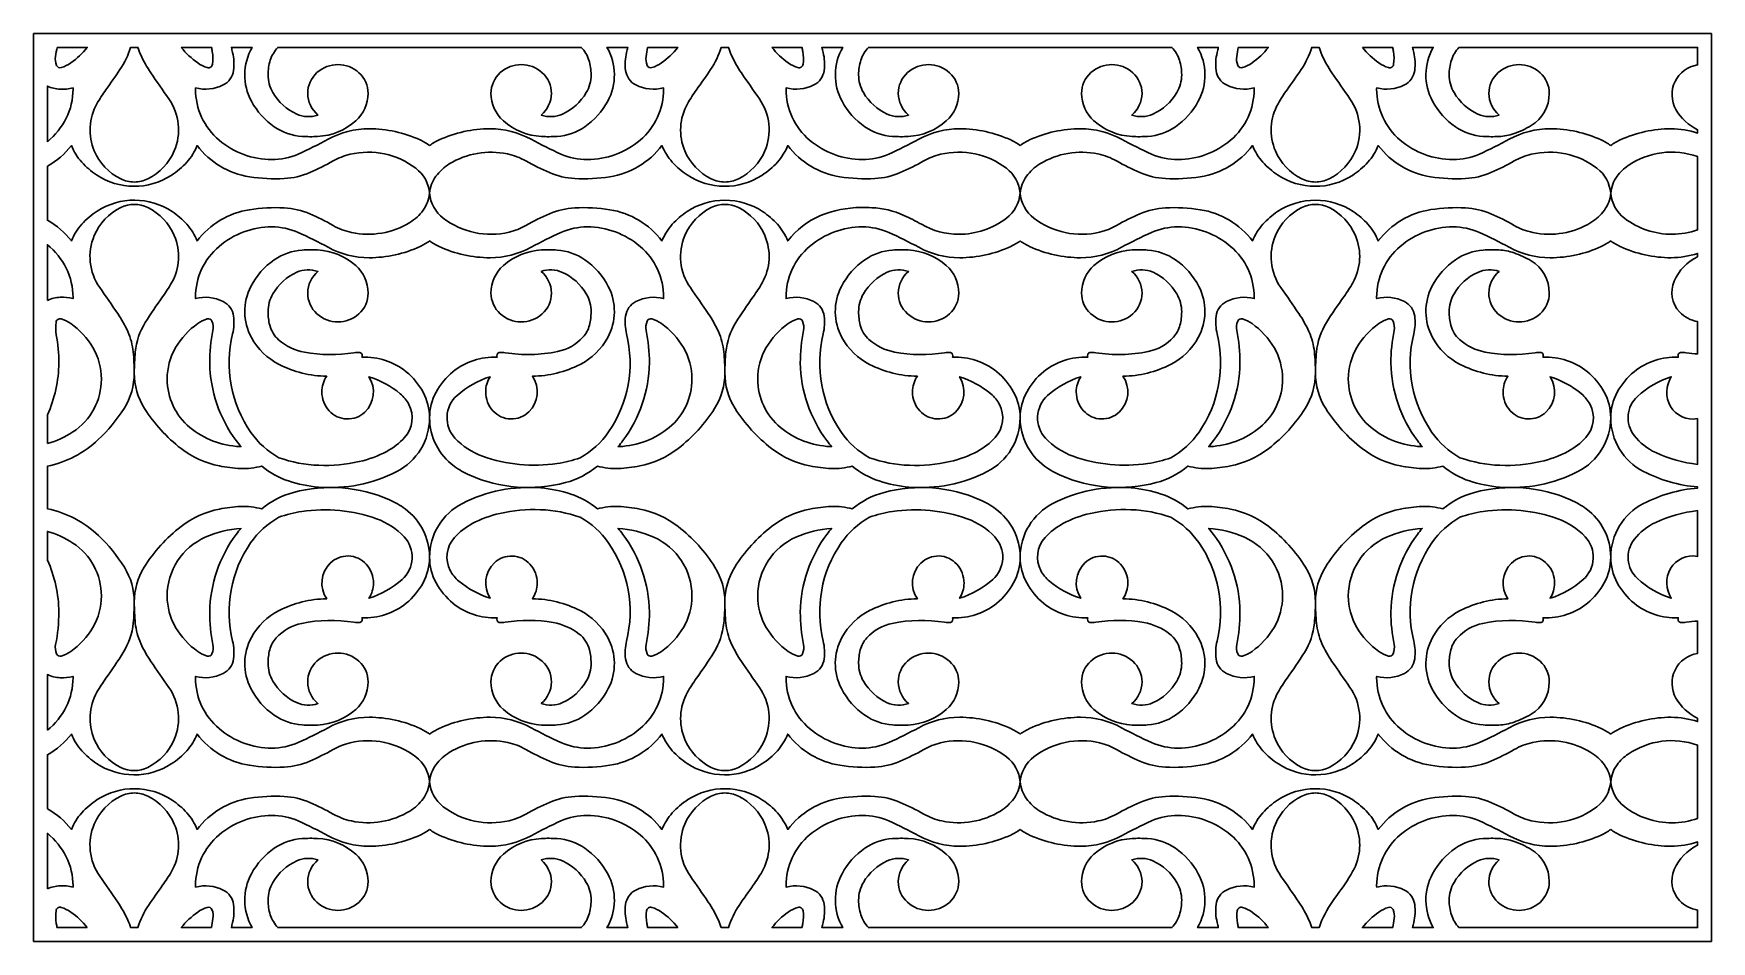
# Model space of a CAD drawing. Header units: centimetres. Extents: x -14.1 to -3.5, y -9 to -3.3.
import ezdxf

# ---------------------------------------------------------------- set-up
doc = ezdxf.new("R2010")
doc.units = ezdxf.units.CM
doc.header["$MEASUREMENT"] = 0
doc.layers.add('layer 1', color=7, linetype='Continuous')

msp = doc.modelspace()

# ---------------------------------------------------------------- linework, layer by layer
at = {"layer": 'layer 1', "lineweight": 30}
for points, knots in [([(-3.54042, -3.27541), (-3.54042, -3.27541), (-3.54042, -9.00021), (-3.54042, -9.00021), (-3.54042, -9.00021), (-3.54042, -9.00021), (-14.12141, -9.00021), (-14.12141, -9.00021), (-14.12141, -9.00021), (-14.12141, -9.00021), (-14.12141, -3.27541), (-14.12141, -3.27541), (-14.12141, -3.27541), (-14.12141, -3.27541), (-3.54042, -3.27541), (-3.54042, -3.27541)], [0, 0, 0, 0, 0.2, 0.2, 0.2, 0.2, 0.4, 0.4, 0.4, 0.4, 0.6, 0.6, 0.6, 0.6, 1, 1, 1, 1]), ([(-13.97342, -3.36284), (-13.97635, -3.38169), (-13.97945, -3.40051), (-13.98272, -3.4193), (-13.98272, -3.4193), (-13.98606, -3.4385), (-13.9837, -3.45825), (-13.97594, -3.47612), (-13.97594, -3.47612), (-13.97104, -3.48738), (-13.95854, -3.49322), (-13.94676, -3.48974), (-13.94676, -3.48974), (-13.92513, -3.48335), (-13.90469, -3.47348), (-13.88624, -3.4605), (-13.88624, -3.4605), (-13.84725, -3.43309), (-13.81243, -3.4002), (-13.78283, -3.36284), (-13.78283, -3.36284), (-13.78283, -3.36284), (-13.97342, -3.36284), (-13.97342, -3.36284)], [0, 0, 0, 0, 0.14285714, 0.14285714, 0.14285714, 0.14285714, 0.28571429, 0.28571429, 0.28571429, 0.28571429, 0.42857143, 0.42857143, 0.42857143, 0.42857143, 0.57142857, 0.57142857, 0.57142857, 0.57142857, 0.71428571, 0.71428571, 0.71428571, 0.71428571, 1, 1, 1, 1]), ([(-13.48628, -4.21154), (-13.45658, -4.21153), (-13.42728, -4.20471), (-13.40063, -4.19159), (-13.40063, -4.19159), (-13.32582, -4.15474), (-13.26674, -4.09234), (-13.23407, -4.01561), (-13.23407, -4.01561), (-13.18811, -3.90754), (-13.20108, -3.78351), (-13.26851, -3.68736), (-13.26851, -3.68736), (-13.30671, -3.63288), (-13.34453, -3.57813), (-13.38196, -3.52311), (-13.38196, -3.52311), (-13.40643, -3.48715), (-13.42773, -3.44913), (-13.44564, -3.40949), (-13.44564, -3.40949), (-13.4525, -3.39433), (-13.45839, -3.37875), (-13.46328, -3.36284), (-13.46328, -3.36284), (-13.46328, -3.36284), (-13.5093, -3.36284), (-13.5093, -3.36284), (-13.5093, -3.36284), (-13.52463, -3.41251), (-13.54727, -3.45965), (-13.57645, -3.50267), (-13.57645, -3.50267), (-13.60547, -3.54547), (-13.6351, -3.58785), (-13.66532, -3.62981), (-13.66532, -3.62981), (-13.68571, -3.65805), (-13.70453, -3.68739), (-13.72169, -3.7177), (-13.72169, -3.7177), (-13.77335, -3.80901), (-13.77959, -3.91908), (-13.73849, -4.01561), (-13.73849, -4.01561), (-13.70582, -4.09233), (-13.64676, -4.15476), (-13.57194, -4.19159), (-13.57194, -4.19159), (-13.54529, -4.20471), (-13.51599, -4.21154), (-13.48628, -4.21154)], [0, 0, 0, 0, 0.07142857, 0.07142857, 0.07142857, 0.07142857, 0.14285714, 0.14285714, 0.14285714, 0.14285714, 0.21428571, 0.21428571, 0.21428571, 0.21428571, 0.28571429, 0.28571429, 0.28571429, 0.28571429, 0.35714286, 0.35714286, 0.35714286, 0.35714286, 0.42857143, 0.42857143, 0.42857143, 0.42857143, 0.5, 0.5, 0.5, 0.5, 0.57142857, 0.57142857, 0.57142857, 0.57142857, 0.64285714, 0.64285714, 0.64285714, 0.64285714, 0.71428571, 0.71428571, 0.71428571, 0.71428571, 0.78571429, 0.78571429, 0.78571429, 0.78571429, 0.85714286, 0.85714286, 0.85714286, 0.85714286, 1, 1, 1, 1]), ([(-13.18975, -3.36284), (-13.16015, -3.4002), (-13.12534, -3.43308), (-13.08635, -3.4605), (-13.08635, -3.4605), (-13.06789, -3.47348), (-13.04745, -3.48335), (-13.02581, -3.48974), (-13.02581, -3.48974), (-13.0186, -3.49187), (-13.01083, -3.49074), (-13.00452, -3.48666), (-13.00452, -3.48666), (-12.99821, -3.48258), (-12.994, -3.47599), (-12.99299, -3.46855), (-12.99299, -3.46855), (-12.98937, -3.44223), (-12.98995, -3.41552), (-12.9947, -3.38939), (-12.9947, -3.38939), (-12.99633, -3.38056), (-12.99781, -3.37171), (-12.99916, -3.36284), (-12.99916, -3.36284), (-12.99916, -3.36284), (-13.18975, -3.36284), (-13.18975, -3.36284)], [0, 0, 0, 0, 0.125, 0.125, 0.125, 0.125, 0.25, 0.25, 0.25, 0.25, 0.375, 0.375, 0.375, 0.375, 0.5, 0.5, 0.5, 0.5, 0.625, 0.625, 0.625, 0.625, 0.75, 0.75, 0.75, 0.75, 1, 1, 1, 1]), ([(-11.62414, -3.98163), (-11.60555, -3.96783), (-11.58559, -3.95599), (-11.56458, -3.94629), (-11.56458, -3.94629), (-11.46374, -3.89977), (-11.35396, -3.87567), (-11.24291, -3.87567), (-11.24291, -3.87567), (-11.1526, -3.87566), (-11.06369, -3.89833), (-10.98438, -3.94155), (-10.98438, -3.94155), (-10.92267, -3.97518), (-10.85971, -4.00645), (-10.79562, -4.0353), (-10.79562, -4.0353), (-10.74336, -4.05822), (-10.68695, -4.07005), (-10.62989, -4.07005), (-10.62989, -4.07005), (-10.50779, -4.07004), (-10.38975, -4.02661), (-10.2968, -3.94743), (-10.2968, -3.94743), (-10.20236, -3.86698), (-10.14796, -3.74926), (-10.14798, -3.6252), (-10.14798, -3.6252), (-10.148, -3.62394), (-10.14805, -3.62268), (-10.14812, -3.62143), (-10.14812, -3.62143), (-10.14819, -3.62017), (-10.14826, -3.6189), (-10.14832, -3.61764), (-10.14832, -3.61764), (-10.20681, -3.63321), (-10.26903, -3.62676), (-10.32309, -3.59953), (-10.32309, -3.59953), (-10.3587, -3.58161), (-10.38309, -3.54712), (-10.38817, -3.50758), (-10.38817, -3.50758), (-10.39299, -3.47002), (-10.3908, -3.43188), (-10.38172, -3.39512), (-10.38172, -3.39512), (-10.3791, -3.38441), (-10.3767, -3.37365), (-10.37455, -3.36284), (-10.37455, -3.36284), (-10.37455, -3.36284), (-10.5053, -3.36284), (-10.5053, -3.36284), (-10.5053, -3.36284), (-10.44483, -3.46743), (-10.44318, -3.59607), (-10.50086, -3.70223), (-10.50086, -3.70223), (-10.53569, -3.76631), (-10.58506, -3.82136), (-10.64498, -3.86295), (-10.64498, -3.86295), (-10.69674, -3.89886), (-10.75737, -3.91994), (-10.82025, -3.92391), (-10.82025, -3.92391), (-10.85295, -3.92597), (-10.88575, -3.92616), (-10.91848, -3.92446), (-10.91848, -3.92446), (-11.00726, -3.91987), (-11.09191, -3.88527), (-11.15853, -3.8264), (-11.15853, -3.8264), (-11.20828, -3.78244), (-11.23677, -3.71919), (-11.23678, -3.65281), (-11.23678, -3.65281), (-11.23678, -3.60291), (-11.21558, -3.55531), (-11.17851, -3.52191), (-11.17851, -3.52191), (-11.10314, -3.45396), (-10.9884, -3.45429), (-10.91326, -3.52248), (-10.91326, -3.52248), (-10.87653, -3.55584), (-10.85558, -3.60319), (-10.85558, -3.65281), (-10.85558, -3.65281), (-10.85641, -3.7054), (-10.88003, -3.75507), (-10.92025, -3.78895), (-10.92025, -3.78895), (-10.87663, -3.80466), (-10.82864, -3.80274), (-10.78643, -3.78357), (-10.78643, -3.78357), (-10.72338, -3.75495), (-10.6708, -3.70749), (-10.63592, -3.64768), (-10.63592, -3.64768), (-10.61598, -3.61349), (-10.60547, -3.57465), (-10.60548, -3.53507), (-10.60548, -3.53507), (-10.60548, -3.50383), (-10.61034, -3.47279), (-10.61989, -3.44305), (-10.61989, -3.44305), (-10.6295, -3.41312), (-10.64567, -3.38572), (-10.66723, -3.36284), (-10.66723, -3.36284), (-10.66723, -3.36284), (-12.58104, -3.36284), (-12.58104, -3.36284), (-12.58104, -3.36284), (-12.6026, -3.38572), (-12.61877, -3.41312), (-12.6284, -3.44305), (-12.6284, -3.44305), (-12.63796, -3.47279), (-12.64283, -3.50383), (-12.64283, -3.53507), (-12.64283, -3.53507), (-12.64283, -3.57465), (-12.63233, -3.6135), (-12.61238, -3.64768), (-12.61238, -3.64768), (-12.57749, -3.70749), (-12.52491, -3.75496), (-12.46185, -3.78357), (-12.46185, -3.78357), (-12.41964, -3.80273), (-12.37164, -3.80466), (-12.32803, -3.78895), (-12.32803, -3.78895), (-12.36827, -3.75509), (-12.39187, -3.7054), (-12.39272, -3.65281), (-12.39272, -3.65281), (-12.39272, -3.6029), (-12.37152, -3.5553), (-12.33443, -3.52189), (-12.33443, -3.52189), (-12.25905, -3.45395), (-12.1443, -3.45428), (-12.06916, -3.52248), (-12.06916, -3.52248), (-12.03243, -3.55584), (-12.01149, -3.6032), (-12.01148, -3.65281), (-12.01148, -3.65281), (-12.01147, -3.7192), (-12.03999, -3.78243), (-12.08973, -3.8264), (-12.08973, -3.8264), (-12.15634, -3.88528), (-12.241, -3.91985), (-12.32979, -3.92446), (-12.32979, -3.92446), (-12.36252, -3.92616), (-12.39532, -3.92597), (-12.42802, -3.92391), (-12.42802, -3.92391), (-12.4909, -3.91995), (-12.55153, -3.89886), (-12.60329, -3.86295), (-12.60329, -3.86295), (-12.66307, -3.82146), (-12.71236, -3.76656), (-12.74719, -3.70267), (-12.74719, -3.70267), (-12.80511, -3.59645), (-12.80346, -3.4676), (-12.74294, -3.36284), (-12.74294, -3.36284), (-12.74294, -3.36284), (-12.87377, -3.36284), (-12.87377, -3.36284), (-12.87377, -3.36284), (-12.87159, -3.37365), (-12.86918, -3.38441), (-12.86655, -3.39512), (-12.86655, -3.39512), (-12.85747, -3.43188), (-12.85529, -3.47002), (-12.86011, -3.50758), (-12.86011, -3.50758), (-12.86517, -3.54713), (-12.88958, -3.5816), (-12.92519, -3.59953), (-12.92519, -3.59953), (-12.97926, -3.62677), (-13.04149, -3.6332), (-13.1, -3.61764), (-13.1, -3.61764), (-13.10004, -3.6189), (-13.1001, -3.62017), (-13.10017, -3.62143), (-13.10017, -3.62143), (-13.10025, -3.62268), (-13.1003, -3.62394), (-13.10032, -3.6252), (-13.10032, -3.6252), (-13.1003, -3.74927), (-13.04595, -3.86701), (-12.95149, -3.94744), (-12.95149, -3.94744), (-12.85853, -4.02659), (-12.7405, -4.07006), (-12.6184, -4.07005), (-12.6184, -4.07005), (-12.56134, -4.07005), (-12.50492, -4.05822), (-12.45266, -4.0353), (-12.45266, -4.0353), (-12.38858, -4.00646), (-12.32562, -3.97519), (-12.26391, -3.94155), (-12.26391, -3.94155), (-12.18462, -3.89832), (-12.09571, -3.87567), (-12.00541, -3.87567), (-12.00541, -3.87567), (-11.89434, -3.87566), (-11.78455, -3.89977), (-11.68369, -3.9463), (-11.68369, -3.9463), (-11.66268, -3.95599), (-11.64272, -3.96783), (-11.62414, -3.98163)], [0, 0, 0, 0, 0.01666667, 0.01666667, 0.01666667, 0.01666667, 0.03333333, 0.03333333, 0.03333333, 0.03333333, 0.05, 0.05, 0.05, 0.05, 0.06666667, 0.06666667, 0.06666667, 0.06666667, 0.08333333, 0.08333333, 0.08333333, 0.08333333, 0.1, 0.1, 0.1, 0.1, 0.11666667, 0.11666667, 0.11666667, 0.11666667, 0.13333333, 0.13333333, 0.13333333, 0.13333333, 0.15, 0.15, 0.15, 0.15, 0.16666667, 0.16666667, 0.16666667, 0.16666667, 0.18333333, 0.18333333, 0.18333333, 0.18333333, 0.2, 0.2, 0.2, 0.2, 0.21666667, 0.21666667, 0.21666667, 0.21666667, 0.23333333, 0.23333333, 0.23333333, 0.23333333, 0.25, 0.25, 0.25, 0.25, 0.26666667, 0.26666667, 0.26666667, 0.26666667, 0.28333333, 0.28333333, 0.28333333, 0.28333333, 0.3, 0.3, 0.3, 0.3, 0.31666667, 0.31666667, 0.31666667, 0.31666667, 0.33333333, 0.33333333, 0.33333333, 0.33333333, 0.35, 0.35, 0.35, 0.35, 0.36666667, 0.36666667, 0.36666667, 0.36666667, 0.38333333, 0.38333333, 0.38333333, 0.38333333, 0.4, 0.4, 0.4, 0.4, 0.41666667, 0.41666667, 0.41666667, 0.41666667, 0.43333333, 0.43333333, 0.43333333, 0.43333333, 0.45, 0.45, 0.45, 0.45, 0.46666667, 0.46666667, 0.46666667, 0.46666667, 0.48333333, 0.48333333, 0.48333333, 0.48333333, 0.5, 0.5, 0.5, 0.5, 0.51666667, 0.51666667, 0.51666667, 0.51666667, 0.53333333, 0.53333333, 0.53333333, 0.53333333, 0.55, 0.55, 0.55, 0.55, 0.56666667, 0.56666667, 0.56666667, 0.56666667, 0.58333333, 0.58333333, 0.58333333, 0.58333333, 0.6, 0.6, 0.6, 0.6, 0.61666667, 0.61666667, 0.61666667, 0.61666667, 0.63333333, 0.63333333, 0.63333333, 0.63333333, 0.65, 0.65, 0.65, 0.65, 0.66666667, 0.66666667, 0.66666667, 0.66666667, 0.68333333, 0.68333333, 0.68333333, 0.68333333, 0.7, 0.7, 0.7, 0.7, 0.71666667, 0.71666667, 0.71666667, 0.71666667, 0.73333333, 0.73333333, 0.73333333, 0.73333333, 0.75, 0.75, 0.75, 0.75, 0.76666667, 0.76666667, 0.76666667, 0.76666667, 0.78333333, 0.78333333, 0.78333333, 0.78333333, 0.8, 0.8, 0.8, 0.8, 0.81666667, 0.81666667, 0.81666667, 0.81666667, 0.83333333, 0.83333333, 0.83333333, 0.83333333, 0.85, 0.85, 0.85, 0.85, 0.86666667, 0.86666667, 0.86666667, 0.86666667, 0.88333333, 0.88333333, 0.88333333, 0.88333333, 0.9, 0.9, 0.9, 0.9, 0.91666667, 0.91666667, 0.91666667, 0.91666667, 0.93333333, 0.93333333, 0.93333333, 0.93333333, 0.95, 0.95, 0.95, 0.95, 0.96666667, 0.96666667, 0.96666667, 0.96666667, 1, 1, 1, 1]), ([(-10.24915, -3.36284), (-10.252, -3.3817), (-10.25508, -3.40052), (-10.25838, -3.4193), (-10.25838, -3.4193), (-10.26175, -3.4385), (-10.25942, -3.45825), (-10.25165, -3.47612), (-10.25165, -3.47612), (-10.24675, -3.48738), (-10.23425, -3.49323), (-10.22248, -3.48974), (-10.22248, -3.48974), (-10.20085, -3.48335), (-10.18042, -3.47348), (-10.16197, -3.4605), (-10.16197, -3.4605), (-10.12297, -3.43309), (-10.08814, -3.4002), (-10.05854, -3.36284), (-10.05854, -3.36284), (-10.05854, -3.36284), (-10.24915, -3.36284), (-10.24915, -3.36284)], [0, 0, 0, 0, 0.14285714, 0.14285714, 0.14285714, 0.14285714, 0.28571429, 0.28571429, 0.28571429, 0.28571429, 0.42857143, 0.42857143, 0.42857143, 0.42857143, 0.57142857, 0.57142857, 0.57142857, 0.57142857, 0.71428571, 0.71428571, 0.71428571, 0.71428571, 1, 1, 1, 1]), ([(-9.76199, -4.21154), (-9.73228, -4.21153), (-9.70298, -4.20471), (-9.67633, -4.19159), (-9.67633, -4.19159), (-9.60152, -4.15474), (-9.54245, -4.09234), (-9.50979, -4.01561), (-9.50979, -4.01561), (-9.46382, -3.90755), (-9.47679, -3.78352), (-9.54422, -3.68737), (-9.54422, -3.68737), (-9.58242, -3.63288), (-9.62024, -3.57813), (-9.65768, -3.52311), (-9.65768, -3.52311), (-9.68215, -3.48715), (-9.70346, -3.44913), (-9.72137, -3.40949), (-9.72137, -3.40949), (-9.72821, -3.39432), (-9.7341, -3.37874), (-9.739, -3.36284), (-9.739, -3.36284), (-9.739, -3.36284), (-9.78502, -3.36284), (-9.78502, -3.36284), (-9.78502, -3.36284), (-9.80026, -3.41255), (-9.82288, -3.4597), (-9.8521, -3.50271), (-9.8521, -3.50271), (-9.88117, -3.54548), (-9.91081, -3.58785), (-9.94104, -3.62981), (-9.94104, -3.62981), (-9.96143, -3.65805), (-9.98025, -3.68739), (-9.99741, -3.7177), (-9.99741, -3.7177), (-10.0491, -3.809), (-10.05534, -3.91908), (-10.01423, -4.01561), (-10.01423, -4.01561), (-9.98153, -4.09233), (-9.92246, -4.15475), (-9.84764, -4.19159), (-9.84764, -4.19159), (-9.82099, -4.20471), (-9.7917, -4.21154), (-9.76199, -4.21154)], [0, 0, 0, 0, 0.07142857, 0.07142857, 0.07142857, 0.07142857, 0.14285714, 0.14285714, 0.14285714, 0.14285714, 0.21428571, 0.21428571, 0.21428571, 0.21428571, 0.28571429, 0.28571429, 0.28571429, 0.28571429, 0.35714286, 0.35714286, 0.35714286, 0.35714286, 0.42857143, 0.42857143, 0.42857143, 0.42857143, 0.5, 0.5, 0.5, 0.5, 0.57142857, 0.57142857, 0.57142857, 0.57142857, 0.64285714, 0.64285714, 0.64285714, 0.64285714, 0.71428571, 0.71428571, 0.71428571, 0.71428571, 0.78571429, 0.78571429, 0.78571429, 0.78571429, 0.85714286, 0.85714286, 0.85714286, 0.85714286, 1, 1, 1, 1]), ([(-9.46544, -3.36284), (-9.43586, -3.40021), (-9.40104, -3.4331), (-9.36204, -3.4605), (-9.36204, -3.4605), (-9.34359, -3.47348), (-9.32315, -3.48335), (-9.30152, -3.48974), (-9.30152, -3.48974), (-9.29431, -3.49187), (-9.28653, -3.49074), (-9.28022, -3.48666), (-9.28022, -3.48666), (-9.27391, -3.48257), (-9.2697, -3.47598), (-9.26869, -3.46854), (-9.26869, -3.46854), (-9.26507, -3.44222), (-9.26566, -3.41551), (-9.27044, -3.38939), (-9.27044, -3.38939), (-9.27202, -3.38056), (-9.2735, -3.3717), (-9.27486, -3.36284), (-9.27486, -3.36284), (-9.27486, -3.36284), (-9.46544, -3.36284), (-9.46544, -3.36284)], [0, 0, 0, 0, 0.125, 0.125, 0.125, 0.125, 0.25, 0.25, 0.25, 0.25, 0.375, 0.375, 0.375, 0.375, 0.5, 0.5, 0.5, 0.5, 0.625, 0.625, 0.625, 0.625, 0.75, 0.75, 0.75, 0.75, 1, 1, 1, 1]), ([(-7.89985, -3.98163), (-7.88126, -3.96783), (-7.86129, -3.95598), (-7.84027, -3.94628), (-7.84027, -3.94628), (-7.73944, -3.89976), (-7.62967, -3.87567), (-7.51863, -3.87567), (-7.51863, -3.87567), (-7.42831, -3.87566), (-7.3394, -3.89833), (-7.2601, -3.94155), (-7.2601, -3.94155), (-7.19839, -3.97518), (-7.13542, -4.00646), (-7.07133, -4.0353), (-7.07133, -4.0353), (-7.01908, -4.05822), (-6.96266, -4.07005), (-6.9056, -4.07005), (-6.9056, -4.07005), (-6.7835, -4.07004), (-6.66546, -4.02661), (-6.57252, -3.94743), (-6.57252, -3.94743), (-6.47808, -3.86698), (-6.42368, -3.74926), (-6.4237, -3.6252), (-6.4237, -3.6252), (-6.42372, -3.62394), (-6.42376, -3.62268), (-6.42383, -3.62143), (-6.42383, -3.62143), (-6.4239, -3.62017), (-6.42396, -3.6189), (-6.424, -3.61764), (-6.424, -3.61764), (-6.48251, -3.63321), (-6.54473, -3.62676), (-6.5988, -3.59953), (-6.5988, -3.59953), (-6.63441, -3.58161), (-6.65881, -3.54713), (-6.66389, -3.50759), (-6.66389, -3.50759), (-6.66872, -3.47002), (-6.66653, -3.43188), (-6.65746, -3.39512), (-6.65746, -3.39512), (-6.65482, -3.38441), (-6.65242, -3.37365), (-6.65024, -3.36284), (-6.65024, -3.36284), (-6.65024, -3.36284), (-6.78103, -3.36284), (-6.78103, -3.36284), (-6.78103, -3.36284), (-6.72049, -3.46758), (-6.71893, -3.5964), (-6.77679, -3.70264), (-6.77679, -3.70264), (-6.81161, -3.76654), (-6.8609, -3.82145), (-6.92068, -3.86295), (-6.92068, -3.86295), (-6.97245, -3.89886), (-7.03308, -3.91994), (-7.09596, -3.92391), (-7.09596, -3.92391), (-7.12867, -3.92597), (-7.16147, -3.92616), (-7.19419, -3.92446), (-7.19419, -3.92446), (-7.28298, -3.91987), (-7.36763, -3.88527), (-7.43425, -3.8264), (-7.43425, -3.8264), (-7.48399, -3.78244), (-7.51249, -3.71919), (-7.51249, -3.65281), (-7.51249, -3.65281), (-7.5125, -3.60291), (-7.4913, -3.55531), (-7.45422, -3.52191), (-7.45422, -3.52191), (-7.37884, -3.45398), (-7.26411, -3.4543), (-7.18896, -3.52248), (-7.18896, -3.52248), (-7.15222, -3.55583), (-7.13126, -3.60319), (-7.13126, -3.65281), (-7.13126, -3.65281), (-7.13211, -3.70539), (-7.15572, -3.75506), (-7.19594, -3.78895), (-7.19594, -3.78895), (-7.15232, -3.80466), (-7.10433, -3.80274), (-7.06212, -3.78357), (-7.06212, -3.78357), (-6.99908, -3.75495), (-6.94651, -3.70749), (-6.91162, -3.64768), (-6.91162, -3.64768), (-6.89168, -3.61349), (-6.88118, -3.57465), (-6.88118, -3.53507), (-6.88118, -3.53507), (-6.88118, -3.50383), (-6.88604, -3.47279), (-6.8956, -3.44305), (-6.8956, -3.44305), (-6.90522, -3.41311), (-6.92139, -3.38572), (-6.94296, -3.36284), (-6.94296, -3.36284), (-6.94296, -3.36284), (-8.85675, -3.36284), (-8.85675, -3.36284), (-8.85675, -3.36284), (-8.87832, -3.38571), (-8.89449, -3.41311), (-8.90411, -3.44304), (-8.90411, -3.44304), (-8.91366, -3.47279), (-8.91853, -3.50383), (-8.91853, -3.53507), (-8.91853, -3.53507), (-8.91852, -3.57465), (-8.90802, -3.6135), (-8.88808, -3.64768), (-8.88808, -3.64768), (-8.85319, -3.70748), (-8.80062, -3.75495), (-8.73758, -3.78357), (-8.73758, -3.78357), (-8.69537, -3.80273), (-8.64738, -3.80467), (-8.60376, -3.78895), (-8.60376, -3.78895), (-8.64399, -3.75507), (-8.66758, -3.70539), (-8.66845, -3.65281), (-8.66845, -3.65281), (-8.66845, -3.6029), (-8.64725, -3.55529), (-8.61016, -3.52189), (-8.61016, -3.52189), (-8.53477, -3.45393), (-8.42002, -3.45427), (-8.34487, -3.52249), (-8.34487, -3.52249), (-8.30816, -3.55585), (-8.28722, -3.6032), (-8.28721, -3.65281), (-8.28721, -3.65281), (-8.2872, -3.71919), (-8.31572, -3.78243), (-8.36546, -3.8264), (-8.36546, -3.8264), (-8.43207, -3.88528), (-8.51673, -3.91985), (-8.60552, -3.92446), (-8.60552, -3.92446), (-8.63824, -3.92616), (-8.67104, -3.92597), (-8.70375, -3.92391), (-8.70375, -3.92391), (-8.76663, -3.91995), (-8.82725, -3.89886), (-8.87902, -3.86295), (-8.87902, -3.86295), (-8.93881, -3.82145), (-8.9881, -3.76654), (-9.02294, -3.70263), (-9.02294, -3.70263), (-9.08086, -3.59642), (-9.0792, -3.46759), (-9.01867, -3.36284), (-9.01867, -3.36284), (-9.01867, -3.36284), (-9.14947, -3.36284), (-9.14947, -3.36284), (-9.14947, -3.36284), (-9.14731, -3.37365), (-9.14491, -3.38441), (-9.14227, -3.39512), (-9.14227, -3.39512), (-9.13319, -3.43188), (-9.13101, -3.47002), (-9.13582, -3.50758), (-9.13582, -3.50758), (-9.14089, -3.54713), (-9.1653, -3.58159), (-9.2009, -3.59953), (-9.2009, -3.59953), (-9.25496, -3.62677), (-9.31718, -3.6332), (-9.37567, -3.61764), (-9.37567, -3.61764), (-9.37574, -3.6189), (-9.37581, -3.62017), (-9.37589, -3.62143), (-9.37589, -3.62143), (-9.37597, -3.62268), (-9.37602, -3.62394), (-9.37604, -3.6252), (-9.37604, -3.6252), (-9.37602, -3.74927), (-9.32167, -3.86701), (-9.2272, -3.94744), (-9.2272, -3.94744), (-9.13423, -4.0266), (-9.0162, -4.07006), (-8.8941, -4.07005), (-8.8941, -4.07005), (-8.83705, -4.07005), (-8.78064, -4.05822), (-8.7284, -4.0353), (-8.7284, -4.0353), (-8.66431, -4.00646), (-8.60134, -3.97519), (-8.53963, -3.94156), (-8.53963, -3.94156), (-8.46033, -3.89832), (-8.37141, -3.87567), (-8.28109, -3.87567), (-8.28109, -3.87567), (-8.17003, -3.87566), (-8.06025, -3.89977), (-7.9594, -3.9463), (-7.9594, -3.9463), (-7.93838, -3.95599), (-7.91843, -3.96783), (-7.89985, -3.98163)], [0, 0, 0, 0, 0.01666667, 0.01666667, 0.01666667, 0.01666667, 0.03333333, 0.03333333, 0.03333333, 0.03333333, 0.05, 0.05, 0.05, 0.05, 0.06666667, 0.06666667, 0.06666667, 0.06666667, 0.08333333, 0.08333333, 0.08333333, 0.08333333, 0.1, 0.1, 0.1, 0.1, 0.11666667, 0.11666667, 0.11666667, 0.11666667, 0.13333333, 0.13333333, 0.13333333, 0.13333333, 0.15, 0.15, 0.15, 0.15, 0.16666667, 0.16666667, 0.16666667, 0.16666667, 0.18333333, 0.18333333, 0.18333333, 0.18333333, 0.2, 0.2, 0.2, 0.2, 0.21666667, 0.21666667, 0.21666667, 0.21666667, 0.23333333, 0.23333333, 0.23333333, 0.23333333, 0.25, 0.25, 0.25, 0.25, 0.26666667, 0.26666667, 0.26666667, 0.26666667, 0.28333333, 0.28333333, 0.28333333, 0.28333333, 0.3, 0.3, 0.3, 0.3, 0.31666667, 0.31666667, 0.31666667, 0.31666667, 0.33333333, 0.33333333, 0.33333333, 0.33333333, 0.35, 0.35, 0.35, 0.35, 0.36666667, 0.36666667, 0.36666667, 0.36666667, 0.38333333, 0.38333333, 0.38333333, 0.38333333, 0.4, 0.4, 0.4, 0.4, 0.41666667, 0.41666667, 0.41666667, 0.41666667, 0.43333333, 0.43333333, 0.43333333, 0.43333333, 0.45, 0.45, 0.45, 0.45, 0.46666667, 0.46666667, 0.46666667, 0.46666667, 0.48333333, 0.48333333, 0.48333333, 0.48333333, 0.5, 0.5, 0.5, 0.5, 0.51666667, 0.51666667, 0.51666667, 0.51666667, 0.53333333, 0.53333333, 0.53333333, 0.53333333, 0.55, 0.55, 0.55, 0.55, 0.56666667, 0.56666667, 0.56666667, 0.56666667, 0.58333333, 0.58333333, 0.58333333, 0.58333333, 0.6, 0.6, 0.6, 0.6, 0.61666667, 0.61666667, 0.61666667, 0.61666667, 0.63333333, 0.63333333, 0.63333333, 0.63333333, 0.65, 0.65, 0.65, 0.65, 0.66666667, 0.66666667, 0.66666667, 0.66666667, 0.68333333, 0.68333333, 0.68333333, 0.68333333, 0.7, 0.7, 0.7, 0.7, 0.71666667, 0.71666667, 0.71666667, 0.71666667, 0.73333333, 0.73333333, 0.73333333, 0.73333333, 0.75, 0.75, 0.75, 0.75, 0.76666667, 0.76666667, 0.76666667, 0.76666667, 0.78333333, 0.78333333, 0.78333333, 0.78333333, 0.8, 0.8, 0.8, 0.8, 0.81666667, 0.81666667, 0.81666667, 0.81666667, 0.83333333, 0.83333333, 0.83333333, 0.83333333, 0.85, 0.85, 0.85, 0.85, 0.86666667, 0.86666667, 0.86666667, 0.86666667, 0.88333333, 0.88333333, 0.88333333, 0.88333333, 0.9, 0.9, 0.9, 0.9, 0.91666667, 0.91666667, 0.91666667, 0.91666667, 0.93333333, 0.93333333, 0.93333333, 0.93333333, 0.95, 0.95, 0.95, 0.95, 0.96666667, 0.96666667, 0.96666667, 0.96666667, 1, 1, 1, 1]), ([(-6.52484, -3.36284), (-6.52774, -3.38169), (-6.53083, -3.40051), (-6.53412, -3.4193), (-6.53412, -3.4193), (-6.53748, -3.4385), (-6.53513, -3.45825), (-6.52737, -3.47612), (-6.52737, -3.47612), (-6.52247, -3.48738), (-6.50997, -3.49323), (-6.49819, -3.48974), (-6.49819, -3.48974), (-6.47656, -3.48335), (-6.45613, -3.47348), (-6.43767, -3.4605), (-6.43767, -3.4605), (-6.39868, -3.4331), (-6.36386, -3.40021), (-6.33428, -3.36284), (-6.33428, -3.36284), (-6.33428, -3.36284), (-6.52484, -3.36284), (-6.52484, -3.36284)], [0, 0, 0, 0, 0.14285714, 0.14285714, 0.14285714, 0.14285714, 0.28571429, 0.28571429, 0.28571429, 0.28571429, 0.42857143, 0.42857143, 0.42857143, 0.42857143, 0.57142857, 0.57142857, 0.57142857, 0.57142857, 0.71428571, 0.71428571, 0.71428571, 0.71428571, 1, 1, 1, 1]), ([(-6.03771, -4.21154), (-6.008, -4.21153), (-5.9787, -4.20471), (-5.95204, -4.19159), (-5.95204, -4.19159), (-5.87724, -4.15475), (-5.81815, -4.09234), (-5.7855, -4.01561), (-5.7855, -4.01561), (-5.73953, -3.90755), (-5.7525, -3.78352), (-5.81993, -3.68737), (-5.81993, -3.68737), (-5.85813, -3.63288), (-5.89595, -3.57813), (-5.93339, -3.52311), (-5.93339, -3.52311), (-5.95787, -3.48715), (-5.97918, -3.44913), (-5.99709, -3.40949), (-5.99709, -3.40949), (-6.00392, -3.39431), (-6.0098, -3.37873), (-6.01472, -3.36284), (-6.01472, -3.36284), (-6.01472, -3.36284), (-6.06072, -3.36284), (-6.06072, -3.36284), (-6.06072, -3.36284), (-6.0761, -3.4125), (-6.09874, -3.45962), (-6.1279, -3.50266), (-6.1279, -3.50266), (-6.1569, -3.54547), (-6.18652, -3.58786), (-6.21675, -3.62981), (-6.21675, -3.62981), (-6.23717, -3.65806), (-6.256, -3.68741), (-6.27316, -3.71774), (-6.27316, -3.71774), (-6.32481, -3.80905), (-6.33103, -3.9191), (-6.28992, -4.01561), (-6.28992, -4.01561), (-6.25726, -4.09234), (-6.1982, -4.15477), (-6.12339, -4.19159), (-6.12339, -4.19159), (-6.09673, -4.20471), (-6.06743, -4.21154), (-6.03771, -4.21154)], [0, 0, 0, 0, 0.07142857, 0.07142857, 0.07142857, 0.07142857, 0.14285714, 0.14285714, 0.14285714, 0.14285714, 0.21428571, 0.21428571, 0.21428571, 0.21428571, 0.28571429, 0.28571429, 0.28571429, 0.28571429, 0.35714286, 0.35714286, 0.35714286, 0.35714286, 0.42857143, 0.42857143, 0.42857143, 0.42857143, 0.5, 0.5, 0.5, 0.5, 0.57142857, 0.57142857, 0.57142857, 0.57142857, 0.64285714, 0.64285714, 0.64285714, 0.64285714, 0.71428571, 0.71428571, 0.71428571, 0.71428571, 0.78571429, 0.78571429, 0.78571429, 0.78571429, 0.85714286, 0.85714286, 0.85714286, 0.85714286, 1, 1, 1, 1]), ([(-5.74114, -3.36284), (-5.71157, -3.40021), (-5.67676, -3.4331), (-5.63776, -3.4605), (-5.63776, -3.4605), (-5.61931, -3.47348), (-5.59887, -3.48335), (-5.57723, -3.48974), (-5.57723, -3.48974), (-5.57003, -3.49187), (-5.56225, -3.49074), (-5.55594, -3.48666), (-5.55594, -3.48666), (-5.54963, -3.48257), (-5.54543, -3.47599), (-5.54441, -3.46854), (-5.54441, -3.46854), (-5.54079, -3.44223), (-5.54137, -3.41552), (-5.54613, -3.38939), (-5.54613, -3.38939), (-5.54775, -3.38056), (-5.54922, -3.37171), (-5.55057, -3.36284), (-5.55057, -3.36284), (-5.55057, -3.36284), (-5.74114, -3.36284), (-5.74114, -3.36284)], [0, 0, 0, 0, 0.125, 0.125, 0.125, 0.125, 0.25, 0.25, 0.25, 0.25, 0.375, 0.375, 0.375, 0.375, 0.5, 0.5, 0.5, 0.5, 0.625, 0.625, 0.625, 0.625, 0.75, 0.75, 0.75, 0.75, 1, 1, 1, 1]), ([(-4.17555, -3.98163), (-4.15697, -3.96783), (-4.13701, -3.95599), (-4.11599, -3.94629), (-4.11599, -3.94629), (-4.01515, -3.89977), (-3.90538, -3.87567), (-3.79432, -3.87567), (-3.79432, -3.87567), (-3.73775, -3.87609), (-3.68157, -3.88541), (-3.62789, -3.90327), (-3.62789, -3.90327), (-3.62789, -3.90327), (-3.62789, -3.88191), (-3.62789, -3.88191), (-3.62789, -3.88191), (-3.6853, -3.85425), (-3.73293, -3.8097), (-3.76436, -3.75426), (-3.76436, -3.75426), (-3.79516, -3.70008), (-3.79733, -3.63422), (-3.77017, -3.57814), (-3.77017, -3.57814), (-3.74301, -3.52205), (-3.68949, -3.48284), (-3.62789, -3.47342), (-3.62789, -3.47342), (-3.62789, -3.47342), (-3.62789, -3.36284), (-3.62789, -3.36284), (-3.62789, -3.36284), (-3.62789, -3.36284), (-5.13246, -3.36284), (-5.13246, -3.36284), (-5.13246, -3.36284), (-5.15403, -3.38571), (-5.17021, -3.41311), (-5.17982, -3.44304), (-5.17982, -3.44304), (-5.18938, -3.47279), (-5.19424, -3.50383), (-5.19424, -3.53507), (-5.19424, -3.53507), (-5.19424, -3.57465), (-5.18374, -3.6135), (-5.16379, -3.64768), (-5.16379, -3.64768), (-5.1289, -3.70749), (-5.07633, -3.75496), (-5.01327, -3.78357), (-5.01327, -3.78357), (-4.97106, -3.80273), (-4.92307, -3.80467), (-4.87945, -3.78895), (-4.87945, -3.78895), (-4.91969, -3.75508), (-4.94329, -3.7054), (-4.94415, -3.65281), (-4.94415, -3.65281), (-4.94416, -3.60289), (-4.92295, -3.55529), (-4.88586, -3.52189), (-4.88586, -3.52189), (-4.81047, -3.45394), (-4.69572, -3.45428), (-4.62057, -3.52248), (-4.62057, -3.52248), (-4.58384, -3.55584), (-4.5629, -3.6032), (-4.56289, -3.65281), (-4.56289, -3.65281), (-4.56287, -3.73605), (-4.60664, -3.81324), (-4.67803, -3.85605), (-4.67803, -3.85605), (-4.71191, -3.87636), (-4.74784, -3.89307), (-4.78521, -3.90589), (-4.78521, -3.90589), (-4.81619, -3.91651), (-4.84851, -3.92277), (-4.88122, -3.92446), (-4.88122, -3.92446), (-4.91395, -3.92616), (-4.94675, -3.92597), (-4.97946, -3.92391), (-4.97946, -3.92391), (-5.04233, -3.91995), (-5.10295, -3.89886), (-5.15471, -3.86295), (-5.15471, -3.86295), (-5.21451, -3.82146), (-5.2638, -3.76655), (-5.29863, -3.70264), (-5.29863, -3.70264), (-5.35654, -3.59643), (-5.35489, -3.4676), (-5.2944, -3.36284), (-5.2944, -3.36284), (-5.2944, -3.36284), (-5.42517, -3.36284), (-5.42517, -3.36284), (-5.42517, -3.36284), (-5.42301, -3.37365), (-5.42061, -3.38441), (-5.41797, -3.39512), (-5.41797, -3.39512), (-5.4089, -3.43188), (-5.40672, -3.47002), (-5.41153, -3.50758), (-5.41153, -3.50758), (-5.4166, -3.54713), (-5.44101, -3.5816), (-5.47662, -3.59953), (-5.47662, -3.59953), (-5.53068, -3.62676), (-5.5929, -3.6332), (-5.65141, -3.61764), (-5.65141, -3.61764), (-5.65145, -3.6189), (-5.65151, -3.62017), (-5.65158, -3.62143), (-5.65158, -3.62143), (-5.65166, -3.62268), (-5.6517, -3.62394), (-5.65172, -3.6252), (-5.65172, -3.6252), (-5.65171, -3.74926), (-5.59736, -3.867), (-5.5029, -3.94743), (-5.5029, -3.94743), (-5.40994, -4.02659), (-5.29192, -4.07006), (-5.16982, -4.07005), (-5.16982, -4.07005), (-5.11276, -4.07005), (-5.05634, -4.05822), (-5.00409, -4.0353), (-5.00409, -4.0353), (-4.94, -4.00646), (-4.87704, -3.97519), (-4.81534, -3.94155), (-4.81534, -3.94155), (-4.73604, -3.89832), (-4.64712, -3.87567), (-4.55681, -3.87567), (-4.55681, -3.87567), (-4.44574, -3.87566), (-4.33594, -3.89978), (-4.23509, -3.94631), (-4.23509, -3.94631), (-4.21408, -3.956), (-4.19413, -3.96784), (-4.17555, -3.98163)], [0, 0, 0, 0, 0.025, 0.025, 0.025, 0.025, 0.05, 0.05, 0.05, 0.05, 0.075, 0.075, 0.075, 0.075, 0.1, 0.1, 0.1, 0.1, 0.125, 0.125, 0.125, 0.125, 0.15, 0.15, 0.15, 0.15, 0.175, 0.175, 0.175, 0.175, 0.2, 0.2, 0.2, 0.2, 0.225, 0.225, 0.225, 0.225, 0.25, 0.25, 0.25, 0.25, 0.275, 0.275, 0.275, 0.275, 0.3, 0.3, 0.3, 0.3, 0.325, 0.325, 0.325, 0.325, 0.35, 0.35, 0.35, 0.35, 0.375, 0.375, 0.375, 0.375, 0.4, 0.4, 0.4, 0.4, 0.425, 0.425, 0.425, 0.425, 0.45, 0.45, 0.45, 0.45, 0.475, 0.475, 0.475, 0.475, 0.5, 0.5, 0.5, 0.5, 0.525, 0.525, 0.525, 0.525, 0.55, 0.55, 0.55, 0.55, 0.575, 0.575, 0.575, 0.575, 0.6, 0.6, 0.6, 0.6, 0.625, 0.625, 0.625, 0.625, 0.65, 0.65, 0.65, 0.65, 0.675, 0.675, 0.675, 0.675, 0.7, 0.7, 0.7, 0.7, 0.725, 0.725, 0.725, 0.725, 0.75, 0.75, 0.75, 0.75, 0.775, 0.775, 0.775, 0.775, 0.8, 0.8, 0.8, 0.8, 0.825, 0.825, 0.825, 0.825, 0.85, 0.85, 0.85, 0.85, 0.875, 0.875, 0.875, 0.875, 0.9, 0.9, 0.9, 0.9, 0.925, 0.925, 0.925, 0.925, 0.95, 0.95, 0.95, 0.95, 1, 1, 1, 1]), ([(-14.03395, -3.9576), (-13.98462, -3.91707), (-13.94438, -3.86664), (-13.91582, -3.80954), (-13.91582, -3.80954), (-13.88718, -3.7523), (-13.87228, -3.6892), (-13.87228, -3.6252), (-13.87228, -3.6252), (-13.8723, -3.62394), (-13.87234, -3.62268), (-13.87242, -3.62143), (-13.87242, -3.62143), (-13.87249, -3.62017), (-13.87254, -3.6189), (-13.87258, -3.61764), (-13.87258, -3.61764), (-13.89919, -3.62474), (-13.92673, -3.62771), (-13.95424, -3.62643), (-13.95424, -3.62643), (-13.98186, -3.62515), (-14.00895, -3.61841), (-14.03395, -3.60661), (-14.03395, -3.60661), (-14.03395, -3.60661), (-14.03395, -3.9576), (-14.03395, -3.9576)], [0, 0, 0, 0, 0.125, 0.125, 0.125, 0.125, 0.25, 0.25, 0.25, 0.25, 0.375, 0.375, 0.375, 0.375, 0.5, 0.5, 0.5, 0.5, 0.625, 0.625, 0.625, 0.625, 0.75, 0.75, 0.75, 0.75, 1, 1, 1, 1]), ([(-11.62414, -4.28228), (-11.62956, -4.21996), (-11.66097, -4.16286), (-11.71072, -4.12494), (-11.71072, -4.12494), (-11.82883, -4.03491), (-11.98095, -4.00255), (-12.12545, -4.03681), (-12.12545, -4.03681), (-12.16286, -4.04567), (-12.1988, -4.05985), (-12.23219, -4.07892), (-12.23219, -4.07892), (-12.27993, -4.10621), (-12.32924, -4.13067), (-12.37985, -4.15217), (-12.37985, -4.15217), (-12.43079, -4.17381), (-12.4851, -4.1865), (-12.54035, -4.18968), (-12.54035, -4.18968), (-12.61387, -4.19391), (-12.68763, -4.19017), (-12.76034, -4.17853), (-12.76034, -4.17853), (-12.89133, -4.15758), (-13.00935, -4.08706), (-13.08992, -3.98167), (-13.08992, -3.98167), (-13.1052, -4.02008), (-13.12716, -4.05549), (-13.15478, -4.08625), (-13.15478, -4.08625), (-13.18361, -4.11835), (-13.2166, -4.14647), (-13.25285, -4.16987), (-13.25285, -4.16987), (-13.39668, -4.26272), (-13.58205, -4.2614), (-13.72468, -4.16672), (-13.72468, -4.16672), (-13.75898, -4.14393), (-13.79027, -4.11689), (-13.81779, -4.08625), (-13.81779, -4.08625), (-13.84541, -4.0555), (-13.86737, -4.02008), (-13.88265, -3.98167), (-13.88265, -3.98167), (-13.92424, -4.03444), (-13.97562, -4.07872), (-14.03395, -4.11209), (-14.03395, -4.11209), (-14.03395, -4.11209), (-14.03395, -4.45248), (-14.03395, -4.45248), (-14.03395, -4.45248), (-13.97563, -4.48585), (-13.92425, -4.53014), (-13.88265, -4.58291), (-13.88265, -4.58291), (-13.86737, -4.54449), (-13.84541, -4.50907), (-13.81779, -4.47832), (-13.81779, -4.47832), (-13.78896, -4.44621), (-13.75597, -4.41808), (-13.71971, -4.39468), (-13.71971, -4.39468), (-13.57588, -4.30183), (-13.39051, -4.30314), (-13.24789, -4.39784), (-13.24789, -4.39784), (-13.21359, -4.42063), (-13.1823, -4.44767), (-13.15478, -4.47832), (-13.15478, -4.47832), (-13.12716, -4.50908), (-13.1052, -4.5445), (-13.08992, -4.58291), (-13.08992, -4.58291), (-13.00936, -4.47751), (-12.89132, -4.40703), (-12.76033, -4.38605), (-12.76033, -4.38605), (-12.68763, -4.3744), (-12.61386, -4.37067), (-12.54035, -4.37489), (-12.54035, -4.37489), (-12.4851, -4.37807), (-12.43079, -4.39076), (-12.37985, -4.41239), (-12.37985, -4.41239), (-12.32924, -4.43388), (-12.27993, -4.45833), (-12.23219, -4.48561), (-12.23219, -4.48561), (-12.19587, -4.50638), (-12.15655, -4.52137), (-12.11562, -4.53005), (-12.11562, -4.53005), (-11.98972, -4.55673), (-11.85848, -4.53421), (-11.74871, -4.46704), (-11.74871, -4.46704), (-11.71583, -4.44692), (-11.68721, -4.42059), (-11.66443, -4.38949), (-11.66443, -4.38949), (-11.64144, -4.35811), (-11.6275, -4.32104), (-11.62414, -4.28228)], [0, 0, 0, 0, 0.03448276, 0.03448276, 0.03448276, 0.03448276, 0.06896552, 0.06896552, 0.06896552, 0.06896552, 0.10344828, 0.10344828, 0.10344828, 0.10344828, 0.13793103, 0.13793103, 0.13793103, 0.13793103, 0.17241379, 0.17241379, 0.17241379, 0.17241379, 0.20689655, 0.20689655, 0.20689655, 0.20689655, 0.24137931, 0.24137931, 0.24137931, 0.24137931, 0.27586207, 0.27586207, 0.27586207, 0.27586207, 0.31034483, 0.31034483, 0.31034483, 0.31034483, 0.34482759, 0.34482759, 0.34482759, 0.34482759, 0.37931034, 0.37931034, 0.37931034, 0.37931034, 0.4137931, 0.4137931, 0.4137931, 0.4137931, 0.44827586, 0.44827586, 0.44827586, 0.44827586, 0.48275862, 0.48275862, 0.48275862, 0.48275862, 0.51724138, 0.51724138, 0.51724138, 0.51724138, 0.55172414, 0.55172414, 0.55172414, 0.55172414, 0.5862069, 0.5862069, 0.5862069, 0.5862069, 0.62068966, 0.62068966, 0.62068966, 0.62068966, 0.65517241, 0.65517241, 0.65517241, 0.65517241, 0.68965517, 0.68965517, 0.68965517, 0.68965517, 0.72413793, 0.72413793, 0.72413793, 0.72413793, 0.75862069, 0.75862069, 0.75862069, 0.75862069, 0.79310345, 0.79310345, 0.79310345, 0.79310345, 0.82758621, 0.82758621, 0.82758621, 0.82758621, 0.86206897, 0.86206897, 0.86206897, 0.86206897, 0.89655172, 0.89655172, 0.89655172, 0.89655172, 0.93103448, 0.93103448, 0.93103448, 0.93103448, 1, 1, 1, 1]), ([(-9.76199, -4.32587), (-9.67719, -4.32586), (-9.59424, -4.35092), (-9.5236, -4.39784), (-9.5236, -4.39784), (-9.4893, -4.42063), (-9.45802, -4.44767), (-9.43051, -4.47832), (-9.43051, -4.47832), (-9.40289, -4.50908), (-9.38093, -4.5445), (-9.36566, -4.58291), (-9.36566, -4.58291), (-9.31194, -4.51265), (-9.24067, -4.45772), (-9.15906, -4.42364), (-9.15906, -4.42364), (-9.07804, -4.38981), (-8.99108, -4.37239), (-8.90328, -4.37239), (-8.90328, -4.37239), (-8.88083, -4.37239), (-8.85839, -4.3728), (-8.83596, -4.37363), (-8.83596, -4.37363), (-8.76572, -4.37621), (-8.69664, -4.39255), (-8.63268, -4.42169), (-8.63268, -4.42169), (-8.59505, -4.43884), (-8.55823, -4.45775), (-8.52237, -4.47834), (-8.52237, -4.47834), (-8.45079, -4.51943), (-8.36974, -4.54105), (-8.28721, -4.54105), (-8.28721, -4.54105), (-8.17832, -4.54104), (-8.07252, -4.50525), (-7.98601, -4.43912), (-7.98601, -4.43912), (-7.93651, -4.40126), (-7.90523, -4.34437), (-7.89985, -4.28228), (-7.89985, -4.28228), (-7.90527, -4.21996), (-7.93667, -4.16285), (-7.98643, -4.12493), (-7.98643, -4.12493), (-8.10454, -4.03491), (-8.25666, -4.00254), (-8.40116, -4.0368), (-8.40116, -4.0368), (-8.43857, -4.04567), (-8.4745, -4.05985), (-8.50788, -4.07892), (-8.50788, -4.07892), (-8.55562, -4.10621), (-8.60494, -4.13067), (-8.65555, -4.15216), (-8.65555, -4.15216), (-8.7065, -4.1738), (-8.76081, -4.18649), (-8.81607, -4.18967), (-8.81607, -4.18967), (-8.88958, -4.19391), (-8.96334, -4.19017), (-9.03605, -4.17852), (-9.03605, -4.17852), (-9.16704, -4.15756), (-9.28507, -4.08704), (-9.36566, -3.98167), (-9.36566, -3.98167), (-9.38093, -4.02008), (-9.40289, -4.05549), (-9.43051, -4.08625), (-9.43051, -4.08625), (-9.45934, -4.11836), (-9.49233, -4.14648), (-9.52859, -4.16988), (-9.52859, -4.16988), (-9.67241, -4.26272), (-9.85777, -4.2614), (-10.00039, -4.16672), (-10.00039, -4.16672), (-10.0347, -4.14393), (-10.06599, -4.11689), (-10.09351, -4.08625), (-10.09351, -4.08625), (-10.12113, -4.0555), (-10.14309, -4.02008), (-10.15836, -3.98167), (-10.15836, -3.98167), (-10.23891, -4.08708), (-10.35695, -4.15756), (-10.48794, -4.17853), (-10.48794, -4.17853), (-10.56065, -4.19017), (-10.63442, -4.1939), (-10.70794, -4.18967), (-10.70794, -4.18967), (-10.76319, -4.1865), (-10.81751, -4.1738), (-10.86845, -4.15216), (-10.86845, -4.15216), (-10.91907, -4.13067), (-10.96838, -4.10621), (-11.01613, -4.07892), (-11.01613, -4.07892), (-11.05268, -4.05804), (-11.09226, -4.04299), (-11.13346, -4.03432), (-11.13346, -4.03432), (-11.25912, -4.0079), (-11.39004, -4.03048), (-11.49956, -4.09751), (-11.49956, -4.09751), (-11.53244, -4.11763), (-11.56106, -4.14397), (-11.58384, -4.17507), (-11.58384, -4.17507), (-11.60684, -4.20645), (-11.62077, -4.24352), (-11.62414, -4.28228), (-11.62414, -4.28228), (-11.61872, -4.34459), (-11.58731, -4.4017), (-11.53756, -4.43961), (-11.53756, -4.43961), (-11.41944, -4.52961), (-11.26733, -4.56198), (-11.12283, -4.52774), (-11.12283, -4.52774), (-11.08542, -4.51888), (-11.04949, -4.5047), (-11.01613, -4.48561), (-11.01613, -4.48561), (-10.96838, -4.45833), (-10.91906, -4.43388), (-10.86845, -4.41239), (-10.86845, -4.41239), (-10.8175, -4.39076), (-10.76319, -4.37807), (-10.70794, -4.37489), (-10.70794, -4.37489), (-10.63442, -4.37066), (-10.56066, -4.3744), (-10.48795, -4.38604), (-10.48795, -4.38604), (-10.35695, -4.407), (-10.23894, -4.47752), (-10.15836, -4.58291), (-10.15836, -4.58291), (-10.14309, -4.54449), (-10.12113, -4.50907), (-10.09351, -4.47831), (-10.09351, -4.47831), (-10.06599, -4.44767), (-10.0347, -4.42063), (-10.00039, -4.39784), (-10.00039, -4.39784), (-9.92976, -4.35091), (-9.84679, -4.32587), (-9.76199, -4.32587)], [0, 0, 0, 0, 0.02380952, 0.02380952, 0.02380952, 0.02380952, 0.04761905, 0.04761905, 0.04761905, 0.04761905, 0.07142857, 0.07142857, 0.07142857, 0.07142857, 0.0952381, 0.0952381, 0.0952381, 0.0952381, 0.11904762, 0.11904762, 0.11904762, 0.11904762, 0.14285714, 0.14285714, 0.14285714, 0.14285714, 0.16666667, 0.16666667, 0.16666667, 0.16666667, 0.19047619, 0.19047619, 0.19047619, 0.19047619, 0.21428571, 0.21428571, 0.21428571, 0.21428571, 0.23809524, 0.23809524, 0.23809524, 0.23809524, 0.26190476, 0.26190476, 0.26190476, 0.26190476, 0.28571429, 0.28571429, 0.28571429, 0.28571429, 0.30952381, 0.30952381, 0.30952381, 0.30952381, 0.33333333, 0.33333333, 0.33333333, 0.33333333, 0.35714286, 0.35714286, 0.35714286, 0.35714286, 0.38095238, 0.38095238, 0.38095238, 0.38095238, 0.4047619, 0.4047619, 0.4047619, 0.4047619, 0.42857143, 0.42857143, 0.42857143, 0.42857143, 0.45238095, 0.45238095, 0.45238095, 0.45238095, 0.47619048, 0.47619048, 0.47619048, 0.47619048, 0.5, 0.5, 0.5, 0.5, 0.52380952, 0.52380952, 0.52380952, 0.52380952, 0.54761905, 0.54761905, 0.54761905, 0.54761905, 0.57142857, 0.57142857, 0.57142857, 0.57142857, 0.5952381, 0.5952381, 0.5952381, 0.5952381, 0.61904762, 0.61904762, 0.61904762, 0.61904762, 0.64285714, 0.64285714, 0.64285714, 0.64285714, 0.66666667, 0.66666667, 0.66666667, 0.66666667, 0.69047619, 0.69047619, 0.69047619, 0.69047619, 0.71428571, 0.71428571, 0.71428571, 0.71428571, 0.73809524, 0.73809524, 0.73809524, 0.73809524, 0.76190476, 0.76190476, 0.76190476, 0.76190476, 0.78571429, 0.78571429, 0.78571429, 0.78571429, 0.80952381, 0.80952381, 0.80952381, 0.80952381, 0.83333333, 0.83333333, 0.83333333, 0.83333333, 0.85714286, 0.85714286, 0.85714286, 0.85714286, 0.88095238, 0.88095238, 0.88095238, 0.88095238, 0.9047619, 0.9047619, 0.9047619, 0.9047619, 0.92857143, 0.92857143, 0.92857143, 0.92857143, 0.95238095, 0.95238095, 0.95238095, 0.95238095, 1, 1, 1, 1]), ([(-6.03771, -4.32587), (-5.95291, -4.32586), (-5.86996, -4.35092), (-5.79932, -4.39784), (-5.79932, -4.39784), (-5.76502, -4.42063), (-5.73373, -4.44767), (-5.70622, -4.47832), (-5.70622, -4.47832), (-5.6786, -4.50908), (-5.65664, -4.54449), (-5.64136, -4.58291), (-5.64136, -4.58291), (-5.56053, -4.4772), (-5.44203, -4.40661), (-5.3106, -4.38579), (-5.3106, -4.38579), (-5.23826, -4.37434), (-5.1649, -4.37069), (-5.09178, -4.37489), (-5.09178, -4.37489), (-5.03653, -4.37807), (-4.98222, -4.39076), (-4.93127, -4.41239), (-4.93127, -4.41239), (-4.88066, -4.43388), (-4.83135, -4.45833), (-4.7836, -4.48561), (-4.7836, -4.48561), (-4.74728, -4.50638), (-4.70797, -4.52137), (-4.66704, -4.53004), (-4.66704, -4.53004), (-4.54114, -4.55673), (-4.4099, -4.53422), (-4.30013, -4.46704), (-4.30013, -4.46704), (-4.26725, -4.44692), (-4.23862, -4.42059), (-4.21584, -4.38949), (-4.21584, -4.38949), (-4.19285, -4.35811), (-4.17892, -4.32104), (-4.17555, -4.28228), (-4.17555, -4.28228), (-4.18098, -4.21996), (-4.21238, -4.16285), (-4.26213, -4.12493), (-4.26213, -4.12493), (-4.38025, -4.03491), (-4.53236, -4.00255), (-4.67686, -4.03681), (-4.67686, -4.03681), (-4.71428, -4.04567), (-4.75022, -4.05985), (-4.7836, -4.07892), (-4.7836, -4.07892), (-4.83135, -4.10621), (-4.88066, -4.13067), (-4.93127, -4.15216), (-4.93127, -4.15216), (-4.98221, -4.1738), (-5.03652, -4.18649), (-5.09178, -4.18967), (-5.09178, -4.18967), (-5.16529, -4.19391), (-5.23905, -4.19016), (-5.31175, -4.17852), (-5.31175, -4.17852), (-5.44274, -4.15755), (-5.56076, -4.08704), (-5.64136, -3.98167), (-5.64136, -3.98167), (-5.65664, -4.02008), (-5.6786, -4.05549), (-5.70622, -4.08625), (-5.70622, -4.08625), (-5.73505, -4.11835), (-5.76804, -4.14648), (-5.80429, -4.16987), (-5.80429, -4.16987), (-5.94812, -4.26272), (-6.13348, -4.2614), (-6.2761, -4.16672), (-6.2761, -4.16672), (-6.3104, -4.14393), (-6.3417, -4.11689), (-6.36922, -4.08625), (-6.36922, -4.08625), (-6.39684, -4.05549), (-6.41881, -4.02008), (-6.43409, -3.98167), (-6.43409, -3.98167), (-6.51462, -4.08708), (-6.63266, -4.15756), (-6.76364, -4.17853), (-6.76364, -4.17853), (-6.83635, -4.19017), (-6.91012, -4.19391), (-6.98364, -4.18967), (-6.98364, -4.18967), (-7.03889, -4.18649), (-7.0932, -4.1738), (-7.14415, -4.15217), (-7.14415, -4.15217), (-7.19476, -4.13067), (-7.24407, -4.10621), (-7.29182, -4.07892), (-7.29182, -4.07892), (-7.32837, -4.05804), (-7.36795, -4.043), (-7.40914, -4.03433), (-7.40914, -4.03433), (-7.53481, -4.0079), (-7.66574, -4.03047), (-7.77526, -4.09751), (-7.77526, -4.09751), (-7.80814, -4.11764), (-7.83677, -4.14397), (-7.85955, -4.17507), (-7.85955, -4.17507), (-7.88255, -4.20645), (-7.89648, -4.24352), (-7.89985, -4.28228), (-7.89985, -4.28228), (-7.89443, -4.3446), (-7.86302, -4.4017), (-7.81326, -4.43961), (-7.81326, -4.43961), (-7.69514, -4.52962), (-7.54304, -4.56197), (-7.39853, -4.52774), (-7.39853, -4.52774), (-7.36112, -4.51888), (-7.32519, -4.5047), (-7.29181, -4.48561), (-7.29181, -4.48561), (-7.24407, -4.45833), (-7.19476, -4.43388), (-7.14414, -4.41239), (-7.14414, -4.41239), (-7.0932, -4.39076), (-7.03889, -4.37807), (-6.98364, -4.37489), (-6.98364, -4.37489), (-6.91013, -4.37066), (-6.83636, -4.3744), (-6.76365, -4.38604), (-6.76365, -4.38604), (-6.63266, -4.407), (-6.51465, -4.47752), (-6.43409, -4.58291), (-6.43409, -4.58291), (-6.41881, -4.54449), (-6.39684, -4.50908), (-6.36922, -4.47832), (-6.36922, -4.47832), (-6.3417, -4.44768), (-6.3104, -4.42063), (-6.2761, -4.39784), (-6.2761, -4.39784), (-6.20547, -4.35091), (-6.12251, -4.32587), (-6.03771, -4.32587)], [0, 0, 0, 0, 0.02380952, 0.02380952, 0.02380952, 0.02380952, 0.04761905, 0.04761905, 0.04761905, 0.04761905, 0.07142857, 0.07142857, 0.07142857, 0.07142857, 0.0952381, 0.0952381, 0.0952381, 0.0952381, 0.11904762, 0.11904762, 0.11904762, 0.11904762, 0.14285714, 0.14285714, 0.14285714, 0.14285714, 0.16666667, 0.16666667, 0.16666667, 0.16666667, 0.19047619, 0.19047619, 0.19047619, 0.19047619, 0.21428571, 0.21428571, 0.21428571, 0.21428571, 0.23809524, 0.23809524, 0.23809524, 0.23809524, 0.26190476, 0.26190476, 0.26190476, 0.26190476, 0.28571429, 0.28571429, 0.28571429, 0.28571429, 0.30952381, 0.30952381, 0.30952381, 0.30952381, 0.33333333, 0.33333333, 0.33333333, 0.33333333, 0.35714286, 0.35714286, 0.35714286, 0.35714286, 0.38095238, 0.38095238, 0.38095238, 0.38095238, 0.4047619, 0.4047619, 0.4047619, 0.4047619, 0.42857143, 0.42857143, 0.42857143, 0.42857143, 0.45238095, 0.45238095, 0.45238095, 0.45238095, 0.47619048, 0.47619048, 0.47619048, 0.47619048, 0.5, 0.5, 0.5, 0.5, 0.52380952, 0.52380952, 0.52380952, 0.52380952, 0.54761905, 0.54761905, 0.54761905, 0.54761905, 0.57142857, 0.57142857, 0.57142857, 0.57142857, 0.5952381, 0.5952381, 0.5952381, 0.5952381, 0.61904762, 0.61904762, 0.61904762, 0.61904762, 0.64285714, 0.64285714, 0.64285714, 0.64285714, 0.66666667, 0.66666667, 0.66666667, 0.66666667, 0.69047619, 0.69047619, 0.69047619, 0.69047619, 0.71428571, 0.71428571, 0.71428571, 0.71428571, 0.73809524, 0.73809524, 0.73809524, 0.73809524, 0.76190476, 0.76190476, 0.76190476, 0.76190476, 0.78571429, 0.78571429, 0.78571429, 0.78571429, 0.80952381, 0.80952381, 0.80952381, 0.80952381, 0.83333333, 0.83333333, 0.83333333, 0.83333333, 0.85714286, 0.85714286, 0.85714286, 0.85714286, 0.88095238, 0.88095238, 0.88095238, 0.88095238, 0.9047619, 0.9047619, 0.9047619, 0.9047619, 0.92857143, 0.92857143, 0.92857143, 0.92857143, 0.95238095, 0.95238095, 0.95238095, 0.95238095, 1, 1, 1, 1]), ([(-4.17555, -4.28228), (-4.17016, -4.34437), (-4.13892, -4.40128), (-4.0894, -4.43912), (-4.0894, -4.43912), (-4.00289, -4.50524), (-3.89711, -4.54106), (-3.78823, -4.54105), (-3.78823, -4.54105), (-3.7336, -4.54105), (-3.67939, -4.53174), (-3.62789, -4.51351), (-3.62789, -4.51351), (-3.62789, -4.51351), (-3.62789, -4.05105), (-3.62789, -4.05105), (-3.62789, -4.05105), (-3.77472, -3.99907), (-3.9374, -4.02019), (-4.06601, -4.10806), (-4.06601, -4.10806), (-4.09273, -4.12631), (-4.11615, -4.14896), (-4.13527, -4.17507), (-4.13527, -4.17507), (-4.15826, -4.20645), (-4.1722, -4.24352), (-4.17555, -4.28228)], [0, 0, 0, 0, 0.125, 0.125, 0.125, 0.125, 0.25, 0.25, 0.25, 0.25, 0.375, 0.375, 0.375, 0.375, 0.5, 0.5, 0.5, 0.5, 0.625, 0.625, 0.625, 0.625, 0.75, 0.75, 0.75, 0.75, 1, 1, 1, 1]), ([(-4.17555, -7.69267), (-4.15696, -7.67887), (-4.13699, -7.66702), (-4.11597, -7.65732), (-4.11597, -7.65732), (-4.01514, -7.6108), (-3.90537, -7.5867), (-3.79432, -7.5867), (-3.79432, -7.5867), (-3.73774, -7.5871), (-3.68157, -7.59643), (-3.62789, -7.61432), (-3.62789, -7.61432), (-3.62789, -7.61432), (-3.62789, -7.59294), (-3.62789, -7.59294), (-3.62789, -7.59294), (-3.6853, -7.56529), (-3.73291, -7.52073), (-3.76432, -7.46529), (-3.76432, -7.46529), (-3.79509, -7.41111), (-3.79726, -7.34527), (-3.77011, -7.28918), (-3.77011, -7.28918), (-3.74296, -7.2331), (-3.68947, -7.19388), (-3.62789, -7.18442), (-3.62789, -7.18442), (-3.62789, -7.18442), (-3.62789, -6.97963), (-3.62789, -6.97963), (-3.62789, -6.97963), (-3.65169, -6.98145), (-3.67541, -6.98414), (-3.69901, -6.98771), (-3.69901, -6.98771), (-3.71126, -6.9897), (-3.72372, -6.99005), (-3.73605, -6.98875), (-3.73605, -6.98875), (-3.74262, -6.98806), (-3.74803, -6.98327), (-3.74954, -6.97684), (-3.74954, -6.97684), (-3.75091, -6.97093), (-3.75092, -6.96477), (-3.74954, -6.95886), (-3.74954, -6.95886), (-3.85043, -6.96366), (-3.94962, -6.93112), (-4.02809, -6.86754), (-4.02809, -6.86754), (-4.07124, -6.83174), (-4.10725, -6.78809), (-4.1342, -6.73892), (-4.1342, -6.73892), (-4.16133, -6.68941), (-4.17555, -6.63384), (-4.17555, -6.57739), (-4.17555, -6.57739), (-4.17559, -6.43502), (-4.09591, -6.30448), (-3.96936, -6.23927), (-3.96936, -6.23927), (-3.86308, -6.18453), (-3.74702, -6.15124), (-3.62789, -6.1413), (-3.62789, -6.1413), (-3.62789, -6.1413), (-3.62789, -6.13432), (-3.62789, -6.13432), (-3.62789, -6.13432), (-3.74702, -6.12437), (-3.86308, -6.09106), (-3.96936, -6.03633), (-3.96936, -6.03633), (-4.09595, -5.97118), (-4.17552, -5.8406), (-4.17555, -5.69823), (-4.17555, -5.69823), (-4.17556, -5.64178), (-4.16132, -5.5862), (-4.13419, -5.53669), (-4.13419, -5.53669), (-4.10725, -5.48751), (-4.07124, -5.44385), (-4.02809, -5.40804), (-4.02809, -5.40804), (-3.94962, -5.34445), (-3.85042, -5.31196), (-3.74954, -5.31676), (-3.74954, -5.31676), (-3.75092, -5.31084), (-3.75092, -5.30469), (-3.74954, -5.29877), (-3.74954, -5.29877), (-3.74805, -5.29233), (-3.74263, -5.28755), (-3.73605, -5.28685), (-3.73605, -5.28685), (-3.72372, -5.28555), (-3.71126, -5.2859), (-3.69901, -5.28789), (-3.69901, -5.28789), (-3.67541, -5.29146), (-3.65169, -5.29417), (-3.62789, -5.29598), (-3.62789, -5.29598), (-3.62789, -5.29598), (-3.62789, -5.09117), (-3.62789, -5.09117), (-3.62789, -5.09117), (-3.67138, -5.08456), (-3.71138, -5.06339), (-3.74132, -5.03116), (-3.74132, -5.03116), (-3.79025, -4.97851), (-3.8034, -4.90183), (-3.77491, -4.83584), (-3.77491, -4.83584), (-3.74593, -4.76877), (-3.6937, -4.71436), (-3.62789, -4.68264), (-3.62789, -4.68264), (-3.62789, -4.68264), (-3.62789, -4.66131), (-3.62789, -4.66131), (-3.62789, -4.66131), (-3.68157, -4.67918), (-3.73775, -4.68849), (-3.79432, -4.68891), (-3.79432, -4.68891), (-3.90538, -4.68892), (-4.01516, -4.66481), (-4.116, -4.61828), (-4.116, -4.61828), (-4.13701, -4.60859), (-4.15697, -4.59674), (-4.17555, -4.58295), (-4.17555, -4.58295), (-4.19413, -4.59673), (-4.21408, -4.60857), (-4.23508, -4.61826), (-4.23508, -4.61826), (-4.33593, -4.66481), (-4.44573, -4.68891), (-4.55681, -4.68891), (-4.55681, -4.68891), (-4.64713, -4.68892), (-4.73604, -4.66624), (-4.81534, -4.62301), (-4.81534, -4.62301), (-4.87704, -4.58937), (-4.94, -4.5581), (-5.00409, -4.52927), (-5.00409, -4.52927), (-5.05634, -4.50635), (-5.11276, -4.49451), (-5.16982, -4.49452), (-5.16982, -4.49452), (-5.29192, -4.49453), (-5.40995, -4.53796), (-5.5029, -4.61714), (-5.5029, -4.61714), (-5.59734, -4.69759), (-5.65174, -4.8153), (-5.65172, -4.93937), (-5.65172, -4.93937), (-5.6517, -4.94063), (-5.65166, -4.94188), (-5.65158, -4.94314), (-5.65158, -4.94314), (-5.65151, -4.94439), (-5.65145, -4.94564), (-5.65141, -4.9469), (-5.65141, -4.9469), (-5.5929, -4.93133), (-5.53068, -4.9378), (-5.47662, -4.96503), (-5.47662, -4.96503), (-5.44101, -4.98296), (-5.41662, -5.01745), (-5.41154, -5.05699), (-5.41154, -5.05699), (-5.40672, -5.09454), (-5.40887, -5.13266), (-5.41789, -5.16942), (-5.41789, -5.16942), (-5.47033, -5.38336), (-5.42842, -5.60936), (-5.30263, -5.79018), (-5.30263, -5.79018), (-5.25672, -5.85619), (-5.19638, -5.91083), (-5.12613, -5.94996), (-5.12613, -5.94996), (-5.04505, -5.9786), (-4.9601, -5.99473), (-4.87417, -5.99782), (-4.87417, -5.99782), (-4.78837, -6.0009), (-4.70256, -5.99296), (-4.61879, -5.97417), (-4.61879, -5.97417), (-4.55834, -5.96061), (-4.49999, -5.93903), (-4.44526, -5.90998), (-4.44526, -5.90998), (-4.40294, -5.88752), (-4.36487, -5.85788), (-4.33272, -5.82236), (-4.33272, -5.82236), (-4.28112, -5.76531), (-4.27041, -5.68229), (-4.30596, -5.61408), (-4.30596, -5.61408), (-4.31943, -5.5882), (-4.33798, -5.56531), (-4.3605, -5.54676), (-4.3605, -5.54676), (-4.41879, -5.49876), (-4.48567, -5.46232), (-4.55761, -5.43938), (-4.55761, -5.43938), (-4.51186, -5.51042), (-4.52309, -5.60404), (-4.58423, -5.66236), (-4.58423, -5.66236), (-4.61479, -5.69153), (-4.65581, -5.70714), (-4.69803, -5.70566), (-4.69803, -5.70566), (-4.74024, -5.70419), (-4.78021, -5.6856), (-4.80866, -5.65438), (-4.80866, -5.65438), (-4.83827, -5.62184), (-4.85468, -5.5794), (-4.85469, -5.5354), (-4.85469, -5.5354), (-4.85469, -5.49996), (-4.84393, -5.46533), (-4.82386, -5.43613), (-4.82386, -5.43613), (-4.92843, -5.43462), (-5.03131, -5.40916), (-5.12453, -5.36174), (-5.12453, -5.36174), (-5.19851, -5.32412), (-5.25939, -5.26495), (-5.29915, -5.1921), (-5.29915, -5.1921), (-5.35376, -5.09205), (-5.35506, -4.97129), (-5.3027, -4.87005), (-5.3027, -4.87005), (-5.26786, -4.80268), (-5.21703, -4.74485), (-5.15471, -4.70162), (-5.15471, -4.70162), (-5.10296, -4.6657), (-5.04233, -4.64461), (-4.97946, -4.64064), (-4.97946, -4.64064), (-4.94675, -4.63858), (-4.91395, -4.6384), (-4.88122, -4.64009), (-4.88122, -4.64009), (-4.84851, -4.64178), (-4.81619, -4.64803), (-4.78521, -4.65866), (-4.78521, -4.65866), (-4.74784, -4.67148), (-4.71191, -4.68818), (-4.67802, -4.70849), (-4.67802, -4.70849), (-4.60662, -4.75127), (-4.56291, -4.82848), (-4.56289, -4.91172), (-4.56289, -4.91172), (-4.56289, -4.96163), (-4.58409, -5.00924), (-4.62117, -5.04265), (-4.62117, -5.04265), (-4.69655, -5.11061), (-4.81131, -5.11028), (-4.88647, -5.04207), (-4.88647, -5.04207), (-4.9232, -5.00871), (-4.94415, -4.96134), (-4.94415, -4.91172), (-4.94415, -4.91172), (-4.94331, -4.85914), (-4.91969, -4.80947), (-4.87945, -4.77561), (-4.87945, -4.77561), (-4.92337, -4.75981), (-4.97171, -4.76183), (-5.01414, -4.78128), (-5.01414, -4.78128), (-5.07681, -4.81), (-5.12906, -4.85733), (-5.16379, -4.91688), (-5.16379, -4.91688), (-5.18374, -4.95106), (-5.19424, -4.9899), (-5.19424, -5.02948), (-5.19424, -5.02948), (-5.19424, -5.05823), (-5.19065, -5.08687), (-5.18356, -5.11473), (-5.18356, -5.11473), (-5.17471, -5.1495), (-5.15565, -5.18081), (-5.12882, -5.20463), (-5.12882, -5.20463), (-5.08321, -5.24514), (-5.02748, -5.27251), (-4.96753, -5.28384), (-4.96753, -5.28384), (-4.86342, -5.3035), (-4.75671, -5.30488), (-4.65213, -5.28789), (-4.65213, -5.28789), (-4.63989, -5.2859), (-4.62744, -5.28555), (-4.6151, -5.28685), (-4.6151, -5.28685), (-4.60853, -5.28754), (-4.60312, -5.29233), (-4.60162, -5.29877), (-4.60162, -5.29877), (-4.60024, -5.30468), (-4.60024, -5.31084), (-4.60161, -5.31676), (-4.60161, -5.31676), (-4.50072, -5.31194), (-4.40153, -5.34446), (-4.32305, -5.40804), (-4.32305, -5.40804), (-4.27989, -5.44385), (-4.24388, -5.48751), (-4.21692, -5.53668), (-4.21692, -5.53668), (-4.18978, -5.58619), (-4.17556, -5.64177), (-4.17555, -5.69823), (-4.17555, -5.69823), (-4.17552, -5.84104), (-4.25557, -5.97194), (-4.38263, -6.03713), (-4.38263, -6.03713), (-4.53485, -6.1152), (-4.70597, -6.14909), (-4.87646, -6.13499), (-4.87646, -6.13499), (-4.94074, -6.12968), (-5.0042, -6.11682), (-5.06547, -6.09667), (-5.06547, -6.09667), (-5.1271, -6.07641), (-5.18428, -6.04447), (-5.23386, -6.00263), (-5.23386, -6.00263), (-5.27734, -6.01487), (-5.32251, -6.02005), (-5.36764, -6.01797), (-5.36764, -6.01797), (-5.41254, -6.0159), (-5.45722, -6.01042), (-5.50129, -6.00159), (-5.50129, -6.00159), (-5.5892, -5.98396), (-5.67191, -5.94634), (-5.74297, -5.89168), (-5.74297, -5.89168), (-5.83383, -5.82177), (-5.9117, -5.7364), (-5.973, -5.63953), (-5.973, -5.63953), (-6.01553, -5.57232), (-6.03798, -5.49432), (-6.03771, -5.41478), (-6.03771, -5.41478), (-6.03756, -5.3707), (-6.03536, -5.32665), (-6.03113, -5.28277), (-6.03113, -5.28277), (-6.02477, -5.2169), (-6.00315, -5.15339), (-5.96801, -5.09732), (-5.96801, -5.09732), (-5.93332, -5.04198), (-5.89685, -4.98777), (-5.85867, -4.93478), (-5.85867, -4.93478), (-5.83829, -4.90655), (-5.81948, -4.87721), (-5.80232, -4.84691), (-5.80232, -4.84691), (-5.75063, -4.7556), (-5.74439, -4.64552), (-5.7855, -4.54899), (-5.7855, -4.54899), (-5.81818, -4.47223), (-5.87726, -4.40978), (-5.95211, -4.37295), (-5.95211, -4.37295), (-6.00613, -4.34637), (-6.06939, -4.34636), (-6.1234, -4.37297), (-6.1234, -4.37297), (-6.19821, -4.40983), (-6.25728, -4.47225), (-6.28992, -4.54899), (-6.28992, -4.54899), (-6.33591, -4.65704), (-6.32294, -4.78106), (-6.2555, -4.8772), (-6.2555, -4.8772), (-6.2173, -4.93168), (-6.17947, -4.98643), (-6.14203, -5.04145), (-6.14203, -5.04145), (-6.11756, -5.0774), (-6.09625, -5.11542), (-6.07834, -5.15505), (-6.07834, -5.15505), (-6.06007, -5.19546), (-6.04857, -5.23862), (-6.04431, -5.28277), (-6.04431, -5.28277), (-6.04008, -5.32665), (-6.03787, -5.3707), (-6.03771, -5.41478), (-6.03771, -5.41478), (-6.03744, -5.49432), (-6.0599, -5.57231), (-6.10243, -5.63952), (-6.10243, -5.63952), (-6.16372, -5.73639), (-6.2416, -5.82176), (-6.33245, -5.89168), (-6.33245, -5.89168), (-6.4035, -5.94634), (-6.48622, -5.98395), (-6.57412, -6.00159), (-6.57412, -6.00159), (-6.61819, -6.01042), (-6.66287, -6.0159), (-6.70777, -6.01797), (-6.70777, -6.01797), (-6.7529, -6.02005), (-6.79807, -6.01487), (-6.84155, -6.00263), (-6.84155, -6.00263), (-6.89994, -6.0519), (-6.96856, -6.08759), (-7.04242, -6.10712), (-7.04242, -6.10712), (-7.24327, -6.16023), (-7.45631, -6.14372), (-7.64661, -6.06038), (-7.64661, -6.06038), (-7.68156, -6.04507), (-7.71472, -6.02593), (-7.74547, -6.00333), (-7.74547, -6.00333), (-7.84251, -5.93202), (-7.89983, -5.81866), (-7.89985, -5.69823), (-7.89985, -5.69823), (-7.89985, -5.64178), (-7.88562, -5.58621), (-7.8585, -5.53669), (-7.8585, -5.53669), (-7.83156, -5.48751), (-7.79555, -5.44386), (-7.75241, -5.40804), (-7.75241, -5.40804), (-7.67393, -5.34445), (-7.57471, -5.31196), (-7.47382, -5.31676), (-7.47382, -5.31676), (-7.47519, -5.31084), (-7.47519, -5.30468), (-7.47381, -5.29877), (-7.47381, -5.29877), (-7.47232, -5.29233), (-7.4669, -5.28755), (-7.46032, -5.28685), (-7.46032, -5.28685), (-7.44799, -5.28555), (-7.43553, -5.2859), (-7.42328, -5.28789), (-7.42328, -5.28789), (-7.31336, -5.30574), (-7.20113, -5.30324), (-7.09211, -5.28049), (-7.09211, -5.28049), (-7.03091, -5.26772), (-6.97525, -5.23618), (-6.93285, -5.19024), (-6.93285, -5.19024), (-6.91312, -5.16886), (-6.89903, -5.14292), (-6.89186, -5.11473), (-6.89186, -5.11473), (-6.88477, -5.08687), (-6.88118, -5.05823), (-6.88118, -5.02948), (-6.88118, -5.02948), (-6.88118, -4.98991), (-6.89168, -4.95106), (-6.91162, -4.91688), (-6.91162, -4.91688), (-6.9465, -4.85711), (-6.99903, -4.80965), (-7.06203, -4.78103), (-7.06203, -4.78103), (-7.10427, -4.76185), (-7.15229, -4.75989), (-7.19594, -4.77561), (-7.19594, -4.77561), (-7.15571, -4.80947), (-7.13212, -4.85914), (-7.13126, -4.91172), (-7.13126, -4.91172), (-7.13125, -4.96164), (-7.15246, -5.00925), (-7.18954, -5.04267), (-7.18954, -5.04267), (-7.26493, -5.11065), (-7.37971, -5.11031), (-7.45484, -5.04206), (-7.45484, -5.04206), (-7.49155, -5.00869), (-7.51249, -4.96133), (-7.51249, -4.91172), (-7.51249, -4.91172), (-7.5125, -4.84534), (-7.48398, -4.7821), (-7.43425, -4.73814), (-7.43425, -4.73814), (-7.36764, -4.67926), (-7.28298, -4.64469), (-7.19419, -4.64009), (-7.19419, -4.64009), (-7.16147, -4.63839), (-7.12867, -4.63858), (-7.09596, -4.64064), (-7.09596, -4.64064), (-7.03308, -4.64461), (-6.97245, -4.66571), (-6.92068, -4.70162), (-6.92068, -4.70162), (-6.85838, -4.74485), (-6.80757, -4.80269), (-6.77272, -4.87005), (-6.77272, -4.87005), (-6.72033, -4.97128), (-6.7217, -5.09203), (-6.77628, -5.19209), (-6.77628, -5.19209), (-6.81603, -5.26496), (-6.87694, -5.32413), (-6.95093, -5.36176), (-6.95093, -5.36176), (-7.04413, -5.40917), (-7.14699, -5.43461), (-7.25154, -5.43613), (-7.25154, -5.43613), (-7.20319, -5.50655), (-7.21269, -5.60167), (-7.27389, -5.66127), (-7.27389, -5.66127), (-7.30442, -5.69102), (-7.34572, -5.7071), (-7.38832, -5.70583), (-7.38832, -5.70583), (-7.43093, -5.70456), (-7.47134, -5.68588), (-7.50004, -5.65437), (-7.50004, -5.65437), (-7.52964, -5.62183), (-7.54604, -5.57939), (-7.54605, -5.5354), (-7.54605, -5.5354), (-7.54605, -5.50136), (-7.53625, -5.46801), (-7.51782, -5.43938), (-7.51782, -5.43938), (-7.59495, -5.46398), (-7.66608, -5.50435), (-7.72674, -5.55796), (-7.72674, -5.55796), (-7.76466, -5.59152), (-7.78739, -5.63899), (-7.78975, -5.68957), (-7.78975, -5.68957), (-7.79212, -5.74014), (-7.7741, -5.78935), (-7.73948, -5.8263), (-7.73948, -5.8263), (-7.69141, -5.87767), (-7.63185, -5.91686), (-7.56564, -5.94064), (-7.56564, -5.94064), (-7.41487, -5.99481), (-7.25304, -6.01054), (-7.09467, -5.98637), (-7.09467, -5.98637), (-7.04517, -5.97882), (-6.9965, -5.96663), (-6.94929, -5.94996), (-6.94929, -5.94996), (-6.87838, -5.91046), (-6.81755, -5.85518), (-6.77147, -5.78836), (-6.77147, -5.78836), (-6.64692, -5.6077), (-6.60541, -5.38264), (-6.65746, -5.16947), (-6.65746, -5.16947), (-6.66653, -5.1327), (-6.66871, -5.09456), (-6.66389, -5.05699), (-6.66389, -5.05699), (-6.65882, -5.01745), (-6.63441, -4.98298), (-6.5988, -4.96503), (-6.5988, -4.96503), (-6.54474, -4.93779), (-6.48251, -4.93134), (-6.424, -4.9469), (-6.424, -4.9469), (-6.42396, -4.94564), (-6.4239, -4.94439), (-6.42383, -4.94314), (-6.42383, -4.94314), (-6.42376, -4.94188), (-6.42372, -4.94063), (-6.4237, -4.93937), (-6.4237, -4.93937), (-6.42371, -4.8153), (-6.47806, -4.69757), (-6.57252, -4.61714), (-6.57252, -4.61714), (-6.66548, -4.53798), (-6.7835, -4.49451), (-6.9056, -4.49452), (-6.9056, -4.49452), (-6.96266, -4.49452), (-7.01908, -4.50635), (-7.07133, -4.52927), (-7.07133, -4.52927), (-7.13542, -4.55811), (-7.19839, -4.58937), (-7.26009, -4.62302), (-7.26009, -4.62302), (-7.33939, -4.66625), (-7.42831, -4.68891), (-7.51863, -4.68891), (-7.51863, -4.68891), (-7.62968, -4.68892), (-7.73945, -4.66481), (-7.84028, -4.61829), (-7.84028, -4.61829), (-7.8613, -4.60859), (-7.88126, -4.59675), (-7.89985, -4.58295), (-7.89985, -4.58295), (-7.91842, -4.59674), (-7.93838, -4.60858), (-7.95939, -4.61827), (-7.95939, -4.61827), (-8.06024, -4.66481), (-8.17003, -4.68891), (-8.28109, -4.68891), (-8.28109, -4.68891), (-8.37142, -4.68892), (-8.46034, -4.66624), (-8.53964, -4.62301), (-8.53964, -4.62301), (-8.60134, -4.58937), (-8.6643, -4.5581), (-8.7284, -4.52927), (-8.7284, -4.52927), (-8.78064, -4.50635), (-8.83705, -4.49451), (-8.8941, -4.49452), (-8.8941, -4.49452), (-9.0162, -4.49453), (-9.13425, -4.53796), (-9.2272, -4.61713), (-9.2272, -4.61713), (-9.32165, -4.69758), (-9.37606, -4.8153), (-9.37604, -4.93937), (-9.37604, -4.93937), (-9.37602, -4.94063), (-9.37597, -4.94188), (-9.37589, -4.94314), (-9.37589, -4.94314), (-9.37581, -4.94439), (-9.37574, -4.94564), (-9.37567, -4.9469), (-9.37567, -4.9469), (-9.31718, -4.93133), (-9.25496, -4.9378), (-9.2009, -4.96503), (-9.2009, -4.96503), (-9.16529, -4.98297), (-9.14091, -5.01745), (-9.13583, -5.057), (-9.13583, -5.057), (-9.13101, -5.09454), (-9.13316, -5.13267), (-9.14218, -5.16943), (-9.14218, -5.16943), (-9.19462, -5.38337), (-9.15272, -5.60936), (-9.02692, -5.79018), (-9.02692, -5.79018), (-8.98101, -5.85619), (-8.92065, -5.91083), (-8.8504, -5.94996), (-8.8504, -5.94996), (-8.76932, -5.9786), (-8.68438, -5.99473), (-8.59845, -5.99782), (-8.59845, -5.99782), (-8.51266, -6.0009), (-8.42685, -5.99296), (-8.34309, -5.97417), (-8.34309, -5.97417), (-8.28264, -5.96061), (-8.22428, -5.93903), (-8.16956, -5.90998), (-8.16956, -5.90998), (-8.12724, -5.88752), (-8.08917, -5.85788), (-8.05702, -5.82236), (-8.05702, -5.82236), (-8.00542, -5.76532), (-7.99471, -5.68229), (-8.03025, -5.61408), (-8.03025, -5.61408), (-8.04373, -5.5882), (-8.06227, -5.56531), (-8.0848, -5.54676), (-8.0848, -5.54676), (-8.14309, -5.49876), (-8.20997, -5.46232), (-8.28191, -5.43938), (-8.28191, -5.43938), (-8.23607, -5.5104), (-8.24728, -5.60409), (-8.30847, -5.66242), (-8.30847, -5.66242), (-8.33905, -5.69157), (-8.38008, -5.70717), (-8.4223, -5.70569), (-8.4223, -5.70569), (-8.46452, -5.7042), (-8.5045, -5.6856), (-8.53295, -5.65437), (-8.53295, -5.65437), (-8.56255, -5.62183), (-8.57896, -5.57939), (-8.57897, -5.5354), (-8.57897, -5.5354), (-8.57897, -5.49996), (-8.56822, -5.46534), (-8.54816, -5.43613), (-8.54816, -5.43613), (-8.65273, -5.43462), (-8.75561, -5.40915), (-8.84883, -5.36174), (-8.84883, -5.36174), (-8.9228, -5.32411), (-8.98369, -5.26495), (-9.02345, -5.1921), (-9.02345, -5.1921), (-9.07806, -5.09205), (-9.07936, -4.97129), (-9.027, -4.87005), (-9.027, -4.87005), (-8.99215, -4.80269), (-8.94133, -4.74485), (-8.87902, -4.70162), (-8.87902, -4.70162), (-8.82726, -4.6657), (-8.76663, -4.64462), (-8.70375, -4.64064), (-8.70375, -4.64064), (-8.67104, -4.63858), (-8.63824, -4.6384), (-8.60552, -4.64009), (-8.60552, -4.64009), (-8.51673, -4.64468), (-8.43208, -4.67927), (-8.36546, -4.73814), (-8.36546, -4.73814), (-8.31571, -4.78209), (-8.28722, -4.84534), (-8.28721, -4.91172), (-8.28721, -4.91172), (-8.2872, -4.96163), (-8.3084, -5.00923), (-8.34548, -5.04264), (-8.34548, -5.04264), (-8.42086, -5.11061), (-8.53561, -5.11028), (-8.61076, -5.04207), (-8.61076, -5.04207), (-8.64749, -5.0087), (-8.66844, -4.96134), (-8.66845, -4.91172), (-8.66845, -4.91172), (-8.6676, -4.85914), (-8.64398, -4.80948), (-8.60376, -4.77561), (-8.60376, -4.77561), (-8.64738, -4.75991), (-8.69536, -4.76184), (-8.73756, -4.781), (-8.73756, -4.781), (-8.80061, -4.80961), (-8.85319, -4.85707), (-8.88808, -4.91688), (-8.88808, -4.91688), (-8.90802, -4.95106), (-8.91853, -4.9899), (-8.91853, -5.02948), (-8.91853, -5.02948), (-8.91853, -5.05823), (-8.91494, -5.08687), (-8.90785, -5.11473), (-8.90785, -5.11473), (-8.899, -5.14949), (-8.87995, -5.18079), (-8.85313, -5.20462), (-8.85313, -5.20462), (-8.80753, -5.24514), (-8.75182, -5.27251), (-8.69188, -5.28383), (-8.69188, -5.28383), (-8.58774, -5.3035), (-8.48101, -5.30488), (-8.37641, -5.28789), (-8.37641, -5.28789), (-8.36416, -5.2859), (-8.35171, -5.28555), (-8.33937, -5.28685), (-8.33937, -5.28685), (-8.3328, -5.28754), (-8.32738, -5.29233), (-8.32588, -5.29876), (-8.32588, -5.29876), (-8.3245, -5.30468), (-8.32449, -5.31084), (-8.32586, -5.31676), (-8.32586, -5.31676), (-8.22498, -5.31194), (-8.12579, -5.34446), (-8.04732, -5.40804), (-8.04732, -5.40804), (-8.00416, -5.44385), (-7.96815, -5.48751), (-7.9412, -5.53668), (-7.9412, -5.53668), (-7.91407, -5.5862), (-7.89985, -5.64177), (-7.89985, -5.69823), (-7.89985, -5.69823), (-7.89981, -5.84105), (-7.97987, -5.97195), (-8.10693, -6.03714), (-8.10693, -6.03714), (-8.25915, -6.1152), (-8.43028, -6.14909), (-8.60077, -6.13499), (-8.60077, -6.13499), (-8.66505, -6.12968), (-8.7285, -6.11681), (-8.78977, -6.09667), (-8.78977, -6.09667), (-8.8514, -6.07641), (-8.90857, -6.04447), (-8.95814, -6.00263), (-8.95814, -6.00263), (-9.00162, -6.01487), (-9.0468, -6.02005), (-9.09192, -6.01797), (-9.09192, -6.01797), (-9.13682, -6.0159), (-9.1815, -6.01042), (-9.22557, -6.00159), (-9.22557, -6.00159), (-9.31348, -5.98396), (-9.39619, -5.94634), (-9.46726, -5.89168), (-9.46726, -5.89168), (-9.55811, -5.82178), (-9.63599, -5.73641), (-9.69729, -5.63955), (-9.69729, -5.63955), (-9.73982, -5.57233), (-9.76227, -5.49432), (-9.76199, -5.41478), (-9.76199, -5.41478), (-9.76184, -5.3707), (-9.75964, -5.32665), (-9.7554, -5.28277), (-9.7554, -5.28277), (-9.74904, -5.2169), (-9.72743, -5.1534), (-9.6923, -5.09732), (-9.6923, -5.09732), (-9.65762, -5.04197), (-9.62115, -4.98776), (-9.58295, -4.93478), (-9.58295, -4.93478), (-9.56258, -4.90655), (-9.54377, -4.87722), (-9.52661, -4.84692), (-9.52661, -4.84692), (-9.47492, -4.75561), (-9.46868, -4.64552), (-9.50979, -4.54899), (-9.50979, -4.54899), (-9.54246, -4.47224), (-9.60154, -4.4098), (-9.67637, -4.37295), (-9.67637, -4.37295), (-9.73039, -4.34636), (-9.79364, -4.34635), (-9.84765, -4.37297), (-9.84765, -4.37297), (-9.92246, -4.40984), (-9.98155, -4.47226), (-10.01423, -4.54899), (-10.01423, -4.54899), (-10.06028, -4.65721), (-10.04723, -4.78145), (-9.97959, -4.87767), (-9.97959, -4.87767), (-9.94143, -4.93198), (-9.90367, -4.98658), (-9.86632, -5.04146), (-9.86632, -5.04146), (-9.84185, -5.07741), (-9.82053, -5.11542), (-9.80261, -5.15505), (-9.80261, -5.15505), (-9.78435, -5.19547), (-9.77286, -5.23863), (-9.76859, -5.28277), (-9.76859, -5.28277), (-9.76434, -5.32665), (-9.76214, -5.3707), (-9.76199, -5.41478), (-9.76199, -5.41478), (-9.76171, -5.49432), (-9.78419, -5.57232), (-9.82671, -5.63953), (-9.82671, -5.63953), (-9.88801, -5.7364), (-9.9659, -5.82177), (-10.05675, -5.89168), (-10.05675, -5.89168), (-10.1278, -5.94635), (-10.21051, -5.98396), (-10.29841, -6.00159), (-10.29841, -6.00159), (-10.34248, -6.01042), (-10.38716, -6.0159), (-10.43206, -6.01797), (-10.43206, -6.01797), (-10.47718, -6.02005), (-10.52235, -6.01487), (-10.56583, -6.00263), (-10.56583, -6.00263), (-10.62421, -6.05189), (-10.69284, -6.08758), (-10.76669, -6.10711), (-10.76669, -6.10711), (-10.96753, -6.16023), (-11.18058, -6.14372), (-11.37089, -6.06038), (-11.37089, -6.06038), (-11.40584, -6.04507), (-11.439, -6.02593), (-11.46975, -6.00333), (-11.46975, -6.00333), (-11.56679, -5.93202), (-11.62412, -5.81867), (-11.62414, -5.69823), (-11.62414, -5.69823), (-11.62414, -5.64178), (-11.60991, -5.5862), (-11.58279, -5.53669), (-11.58279, -5.53669), (-11.55585, -5.48751), (-11.51984, -5.44385), (-11.47669, -5.40804), (-11.47669, -5.40804), (-11.39822, -5.34445), (-11.29901, -5.31196), (-11.19812, -5.31676), (-11.19812, -5.31676), (-11.1995, -5.31084), (-11.19949, -5.30468), (-11.19811, -5.29876), (-11.19811, -5.29876), (-11.19662, -5.29233), (-11.19119, -5.28755), (-11.18462, -5.28685), (-11.18462, -5.28685), (-11.17228, -5.28555), (-11.15982, -5.2859), (-11.14758, -5.28789), (-11.14758, -5.28789), (-11.03765, -5.30574), (-10.92542, -5.30324), (-10.81641, -5.28049), (-10.81641, -5.28049), (-10.7552, -5.26772), (-10.69954, -5.23619), (-10.65714, -5.19024), (-10.65714, -5.19024), (-10.63741, -5.16886), (-10.62333, -5.14292), (-10.61615, -5.11473), (-10.61615, -5.11473), (-10.60906, -5.08687), (-10.60548, -5.05823), (-10.60548, -5.02948), (-10.60548, -5.02948), (-10.60548, -4.98991), (-10.61598, -4.95106), (-10.63592, -4.91688), (-10.63592, -4.91688), (-10.67066, -4.85734), (-10.7229, -4.80999), (-10.78557, -4.78128), (-10.78557, -4.78128), (-10.828, -4.76184), (-10.87633, -4.7598), (-10.92025, -4.77561), (-10.92025, -4.77561), (-10.88001, -4.80946), (-10.85642, -4.85914), (-10.85558, -4.91172), (-10.85558, -4.91172), (-10.85557, -4.96164), (-10.87677, -5.00924), (-10.91385, -5.04266), (-10.91385, -5.04266), (-10.98922, -5.11064), (-11.104, -5.1103), (-11.17913, -5.04206), (-11.17913, -5.04206), (-11.21584, -5.00869), (-11.23677, -4.96133), (-11.23678, -4.91172), (-11.23678, -4.91172), (-11.23679, -4.84534), (-11.20827, -4.7821), (-11.15853, -4.73814), (-11.15853, -4.73814), (-11.09192, -4.67926), (-11.00726, -4.64469), (-10.91848, -4.64009), (-10.91848, -4.64009), (-10.88575, -4.6384), (-10.85295, -4.63858), (-10.82025, -4.64064), (-10.82025, -4.64064), (-10.75737, -4.64461), (-10.69674, -4.66571), (-10.64498, -4.70162), (-10.64498, -4.70162), (-10.58266, -4.74485), (-10.53185, -4.80269), (-10.497, -4.87005), (-10.497, -4.87005), (-10.44462, -4.97128), (-10.44599, -5.09203), (-10.50056, -5.19209), (-10.50056, -5.19209), (-10.54032, -5.26497), (-10.60123, -5.32413), (-10.67522, -5.36177), (-10.67522, -5.36177), (-10.76843, -5.40917), (-10.87129, -5.43461), (-10.97585, -5.43613), (-10.97585, -5.43613), (-10.92745, -5.50655), (-10.93694, -5.6017), (-10.99816, -5.66131), (-10.99816, -5.66131), (-11.0287, -5.69106), (-11.07, -5.70713), (-11.11262, -5.70585), (-11.11262, -5.70585), (-11.15523, -5.70457), (-11.19564, -5.68589), (-11.22434, -5.65436), (-11.22434, -5.65436), (-11.25393, -5.62182), (-11.27032, -5.57938), (-11.27033, -5.5354), (-11.27033, -5.5354), (-11.27033, -5.50135), (-11.26052, -5.46801), (-11.2421, -5.43938), (-11.2421, -5.43938), (-11.31923, -5.46397), (-11.39037, -5.50434), (-11.45103, -5.55795), (-11.45103, -5.55795), (-11.48895, -5.59151), (-11.51169, -5.63898), (-11.51406, -5.68956), (-11.51406, -5.68956), (-11.51643, -5.74014), (-11.4984, -5.78934), (-11.46378, -5.8263), (-11.46378, -5.8263), (-11.41572, -5.87767), (-11.35616, -5.91685), (-11.28995, -5.94063), (-11.28995, -5.94063), (-11.13918, -5.9948), (-10.97735, -6.01053), (-10.81897, -5.98638), (-10.81897, -5.98638), (-10.76947, -5.97883), (-10.7208, -5.96664), (-10.67358, -5.94996), (-10.67358, -5.94996), (-10.60217, -5.91018), (-10.54096, -5.85442), (-10.49474, -5.78699), (-10.49474, -5.78699), (-10.37101, -5.6065), (-10.32989, -5.38207), (-10.38172, -5.16947), (-10.38172, -5.16947), (-10.3908, -5.1327), (-10.39298, -5.09456), (-10.38817, -5.057), (-10.38817, -5.057), (-10.3831, -5.01745), (-10.35869, -4.98298), (-10.32309, -4.96503), (-10.32309, -4.96503), (-10.26904, -4.93779), (-10.20682, -4.93134), (-10.14832, -4.9469), (-10.14832, -4.9469), (-10.14826, -4.94564), (-10.14819, -4.94439), (-10.14812, -4.94314), (-10.14812, -4.94314), (-10.14804, -4.94188), (-10.148, -4.94063), (-10.14798, -4.93937), (-10.14798, -4.93937), (-10.148, -4.8153), (-10.20234, -4.69757), (-10.2968, -4.61714), (-10.2968, -4.61714), (-10.38976, -4.53798), (-10.50779, -4.49451), (-10.62989, -4.49452), (-10.62989, -4.49452), (-10.68695, -4.49452), (-10.74336, -4.50635), (-10.79562, -4.52927), (-10.79562, -4.52927), (-10.85971, -4.55811), (-10.92267, -4.58938), (-10.98438, -4.62302), (-10.98438, -4.62302), (-11.06367, -4.66625), (-11.15259, -4.68891), (-11.24291, -4.68891), (-11.24291, -4.68891), (-11.35397, -4.68892), (-11.46375, -4.66481), (-11.56458, -4.61828), (-11.56458, -4.61828), (-11.5856, -4.60858), (-11.60556, -4.59674), (-11.62414, -4.58295), (-11.62414, -4.58295), (-11.64272, -4.59674), (-11.66267, -4.60858), (-11.68368, -4.61827), (-11.68368, -4.61827), (-11.78454, -4.66481), (-11.89433, -4.68891), (-12.0054, -4.68891), (-12.0054, -4.68891), (-12.09572, -4.68892), (-12.18463, -4.66625), (-12.26392, -4.62301), (-12.26392, -4.62301), (-12.32562, -4.58937), (-12.38858, -4.5581), (-12.45266, -4.52927), (-12.45266, -4.52927), (-12.50492, -4.50635), (-12.56134, -4.49451), (-12.6184, -4.49452), (-12.6184, -4.49452), (-12.7405, -4.49453), (-12.85854, -4.53796), (-12.95149, -4.61713), (-12.95149, -4.61713), (-13.04593, -4.69759), (-13.10033, -4.8153), (-13.10032, -4.93937), (-13.10032, -4.93937), (-13.1003, -4.94063), (-13.10025, -4.94188), (-13.10017, -4.94314), (-13.10017, -4.94314), (-13.1001, -4.94439), (-13.10004, -4.94564), (-13.1, -4.9469), (-13.1, -4.9469), (-13.04149, -4.93133), (-12.97926, -4.9378), (-12.92519, -4.96503), (-12.92519, -4.96503), (-12.88958, -4.98296), (-12.86519, -5.01745), (-12.86011, -5.05699), (-12.86011, -5.05699), (-12.85531, -5.0944), (-12.85746, -5.13238), (-12.86645, -5.16901), (-12.86645, -5.16901), (-12.91903, -5.38322), (-12.87702, -5.60953), (-12.75094, -5.79051), (-12.75094, -5.79051), (-12.70507, -5.85638), (-12.64481, -5.9109), (-12.57469, -5.94996), (-12.57469, -5.94996), (-12.49361, -5.9786), (-12.40867, -5.99474), (-12.32274, -5.99782), (-12.32274, -5.99782), (-12.23695, -6.0009), (-12.15114, -5.99295), (-12.06737, -5.97417), (-12.06737, -5.97417), (-12.00692, -5.96061), (-11.94857, -5.93903), (-11.89384, -5.90998), (-11.89384, -5.90998), (-11.85152, -5.88752), (-11.81345, -5.85788), (-11.7813, -5.82236), (-11.7813, -5.82236), (-11.7297, -5.76531), (-11.719, -5.68229), (-11.75454, -5.61408), (-11.75454, -5.61408), (-11.76802, -5.5882), (-11.78657, -5.56531), (-11.80909, -5.54676), (-11.80909, -5.54676), (-11.86738, -5.49876), (-11.93426, -5.46232), (-12.0062, -5.43938), (-12.0062, -5.43938), (-11.96036, -5.51041), (-11.97158, -5.60409), (-12.03277, -5.66242), (-12.03277, -5.66242), (-12.06334, -5.69157), (-12.10437, -5.70717), (-12.14659, -5.70569), (-12.14659, -5.70569), (-12.18881, -5.7042), (-12.22879, -5.6856), (-12.25724, -5.65437), (-12.25724, -5.65437), (-12.28684, -5.62183), (-12.30325, -5.57939), (-12.30325, -5.5354), (-12.30325, -5.5354), (-12.30325, -5.49996), (-12.2925, -5.46534), (-12.27243, -5.43613), (-12.27243, -5.43613), (-12.37699, -5.43462), (-12.47985, -5.40917), (-12.57306, -5.36177), (-12.57306, -5.36177), (-12.64706, -5.32414), (-12.70796, -5.26496), (-12.74773, -5.1921), (-12.74773, -5.1921), (-12.80234, -5.09204), (-12.80364, -4.97129), (-12.75128, -4.87004), (-12.75128, -4.87004), (-12.71643, -4.80269), (-12.6656, -4.74485), (-12.60329, -4.70162), (-12.60329, -4.70162), (-12.55153, -4.6657), (-12.4909, -4.64462), (-12.42802, -4.64064), (-12.42802, -4.64064), (-12.39532, -4.63858), (-12.36252, -4.6384), (-12.32979, -4.64009), (-12.32979, -4.64009), (-12.24101, -4.64468), (-12.15635, -4.67927), (-12.08973, -4.73813), (-12.08973, -4.73813), (-12.03998, -4.78209), (-12.01149, -4.84534), (-12.01148, -4.91172), (-12.01148, -4.91172), (-12.01147, -4.96163), (-12.03268, -5.00924), (-12.06976, -5.04265), (-12.06976, -5.04265), (-12.14513, -5.11062), (-12.2599, -5.11029), (-12.33504, -5.04207), (-12.33504, -5.04207), (-12.37177, -5.0087), (-12.39271, -4.96134), (-12.39272, -4.91172), (-12.39272, -4.91172), (-12.39189, -4.85914), (-12.36827, -4.80946), (-12.32803, -4.77561), (-12.32803, -4.77561), (-12.37165, -4.75992), (-12.41963, -4.76184), (-12.46184, -4.78099), (-12.46184, -4.78099), (-12.5249, -4.8096), (-12.57749, -4.85706), (-12.61238, -4.91688), (-12.61238, -4.91688), (-12.63232, -4.95106), (-12.64283, -4.9899), (-12.64283, -5.02948), (-12.64283, -5.02948), (-12.64283, -5.05823), (-12.63924, -5.08687), (-12.63215, -5.11473), (-12.63215, -5.11473), (-12.62309, -5.15028), (-12.60342, -5.18219), (-12.57572, -5.20624), (-12.57572, -5.20624), (-12.52963, -5.24625), (-12.47371, -5.27321), (-12.4137, -5.28435), (-12.4137, -5.28435), (-12.31033, -5.30354), (-12.20446, -5.30474), (-12.10068, -5.28789), (-12.10068, -5.28789), (-12.08844, -5.2859), (-12.07599, -5.28555), (-12.06367, -5.28685), (-12.06367, -5.28685), (-12.05709, -5.28754), (-12.05168, -5.29233), (-12.05018, -5.29876), (-12.05018, -5.29876), (-12.04879, -5.30468), (-12.04879, -5.31084), (-12.05016, -5.31676), (-12.05016, -5.31676), (-11.94927, -5.31194), (-11.85008, -5.34446), (-11.7716, -5.40804), (-11.7716, -5.40804), (-11.72845, -5.44385), (-11.69244, -5.48751), (-11.6655, -5.53669), (-11.6655, -5.53669), (-11.63836, -5.5862), (-11.62414, -5.64178), (-11.62414, -5.69823), (-11.62414, -5.69823), (-11.6241, -5.84105), (-11.70416, -5.97195), (-11.83122, -6.03714), (-11.83122, -6.03714), (-11.98345, -6.1152), (-12.15458, -6.14909), (-12.32507, -6.13499), (-12.32507, -6.13499), (-12.38935, -6.12968), (-12.45279, -6.11681), (-12.51407, -6.09667), (-12.51407, -6.09667), (-12.57569, -6.07641), (-12.63286, -6.04447), (-12.68243, -6.00263), (-12.68243, -6.00263), (-12.72591, -6.01487), (-12.77109, -6.02005), (-12.81622, -6.01797), (-12.81622, -6.01797), (-12.86112, -6.0159), (-12.9058, -6.01042), (-12.94987, -6.00159), (-12.94987, -6.00159), (-13.03778, -5.98396), (-13.1205, -5.94634), (-13.19156, -5.89168), (-13.19156, -5.89168), (-13.28241, -5.82177), (-13.36028, -5.7364), (-13.42158, -5.63954), (-13.42158, -5.63954), (-13.46412, -5.57233), (-13.48657, -5.49432), (-13.48628, -5.41478), (-13.48628, -5.41478), (-13.48613, -5.3707), (-13.48393, -5.32665), (-13.47969, -5.28277), (-13.47969, -5.28277), (-13.47333, -5.2169), (-13.45171, -5.1534), (-13.41658, -5.09733), (-13.41658, -5.09733), (-13.3819, -5.04198), (-13.34543, -4.98777), (-13.30725, -4.93478), (-13.30725, -4.93478), (-13.28687, -4.90655), (-13.26806, -4.87721), (-13.2509, -4.84691), (-13.2509, -4.84691), (-13.19921, -4.7556), (-13.19297, -4.64552), (-13.23407, -4.54899), (-13.23407, -4.54899), (-13.26676, -4.47225), (-13.32584, -4.4098), (-13.40067, -4.37296), (-13.40067, -4.37296), (-13.45469, -4.34636), (-13.51795, -4.34635), (-13.57195, -4.37297), (-13.57195, -4.37297), (-13.64676, -4.40984), (-13.70583, -4.47225), (-13.73849, -4.54899), (-13.73849, -4.54899), (-13.78446, -4.65704), (-13.7715, -4.78106), (-13.70408, -4.8772), (-13.70408, -4.8772), (-13.66588, -4.93169), (-13.62805, -4.98644), (-13.59061, -5.04146), (-13.59061, -5.04146), (-13.56613, -5.07741), (-13.54482, -5.11542), (-13.52691, -5.15505), (-13.52691, -5.15505), (-13.50864, -5.19547), (-13.49714, -5.23862), (-13.49287, -5.28277), (-13.49287, -5.28277), (-13.48863, -5.32665), (-13.48643, -5.3707), (-13.48628, -5.41478), (-13.48628, -5.41478), (-13.486, -5.49432), (-13.50847, -5.57233), (-13.55101, -5.63954), (-13.55101, -5.63954), (-13.59663, -5.71164), (-13.6512, -5.77768), (-13.7134, -5.83607), (-13.7134, -5.83607), (-13.80297, -5.92017), (-13.91384, -5.97827), (-14.03395, -6.00412), (-14.03395, -6.00412), (-14.03395, -6.00412), (-14.03395, -6.27148), (-14.03395, -6.27148), (-14.03395, -6.27148), (-13.91309, -6.29745), (-13.80162, -6.35612), (-13.71177, -6.44102), (-13.71177, -6.44102), (-13.64916, -6.50017), (-13.59441, -6.56716), (-13.5489, -6.64029), (-13.5489, -6.64029), (-13.50772, -6.70644), (-13.48602, -6.78291), (-13.48628, -6.86084), (-13.48628, -6.86084), (-13.48643, -6.90492), (-13.48863, -6.94898), (-13.49287, -6.99286), (-13.49287, -6.99286), (-13.49924, -7.05872), (-13.52086, -7.12222), (-13.55599, -7.17829), (-13.55599, -7.17829), (-13.59067, -7.23363), (-13.62713, -7.28784), (-13.66532, -7.34082), (-13.66532, -7.34082), (-13.68569, -7.36905), (-13.70449, -7.39838), (-13.72165, -7.42868), (-13.72165, -7.42868), (-13.77335, -7.51999), (-13.7796, -7.63008), (-13.73849, -7.72663), (-13.73849, -7.72663), (-13.70582, -7.80337), (-13.64674, -7.86582), (-13.5719, -7.90265), (-13.5719, -7.90265), (-13.51788, -7.92924), (-13.45462, -7.92925), (-13.40062, -7.90263), (-13.40062, -7.90263), (-13.32581, -7.86577), (-13.26674, -7.80336), (-13.23407, -7.72663), (-13.23407, -7.72663), (-13.18811, -7.61857), (-13.20108, -7.49455), (-13.26851, -7.39841), (-13.26851, -7.39841), (-13.30671, -7.34393), (-13.34453, -7.28918), (-13.38196, -7.23418), (-13.38196, -7.23418), (-13.40643, -7.19823), (-13.42773, -7.16022), (-13.44564, -7.1206), (-13.44564, -7.1206), (-13.46392, -7.08018), (-13.47542, -7.03702), (-13.47969, -6.99287), (-13.47969, -6.99287), (-13.48393, -6.94898), (-13.48613, -6.90492), (-13.48628, -6.86084), (-13.48628, -6.86084), (-13.48657, -6.78291), (-13.46486, -6.70645), (-13.42369, -6.64029), (-13.42369, -6.64029), (-13.36229, -6.54165), (-13.28365, -6.45481), (-13.19156, -6.38396), (-13.19156, -6.38396), (-13.12051, -6.32926), (-13.03779, -6.29164), (-12.94987, -6.274), (-12.94987, -6.274), (-12.9058, -6.26516), (-12.86112, -6.25968), (-12.81622, -6.2576), (-12.81622, -6.2576), (-12.77109, -6.25552), (-12.72591, -6.26071), (-12.68243, -6.27295), (-12.68243, -6.27295), (-12.62429, -6.22387), (-12.55596, -6.18827), (-12.48242, -6.16874), (-12.48242, -6.16874), (-12.28134, -6.11533), (-12.06796, -6.13175), (-11.87739, -6.21522), (-11.87739, -6.21522), (-11.84243, -6.23053), (-11.80927, -6.24967), (-11.77853, -6.27227), (-11.77853, -6.27227), (-11.68148, -6.34359), (-11.62416, -6.45696), (-11.62414, -6.57739), (-11.62414, -6.57739), (-11.62413, -6.63384), (-11.63837, -6.68941), (-11.66549, -6.73892), (-11.66549, -6.73892), (-11.69244, -6.78809), (-11.72845, -6.83174), (-11.7716, -6.86754), (-11.7716, -6.86754), (-11.85007, -6.93113), (-11.94927, -6.96364), (-12.05016, -6.95886), (-12.05016, -6.95886), (-12.04879, -6.96477), (-12.0488, -6.97093), (-12.05018, -6.97684), (-12.05018, -6.97684), (-12.05168, -6.98327), (-12.0571, -6.98805), (-12.06367, -6.98875), (-12.06367, -6.98875), (-12.07599, -6.99005), (-12.08844, -6.9897), (-12.10068, -6.98771), (-12.10068, -6.98771), (-12.21016, -6.96996), (-12.32193, -6.97231), (-12.43057, -6.99467), (-12.43057, -6.99467), (-12.49227, -7.00737), (-12.54842, -7.03907), (-12.59115, -7.08536), (-12.59115, -7.08536), (-12.61088, -7.10674), (-12.62497, -7.13268), (-12.63215, -7.16087), (-12.63215, -7.16087), (-12.63924, -7.18874), (-12.64283, -7.21737), (-12.64283, -7.24613), (-12.64283, -7.24613), (-12.64283, -7.2857), (-12.63233, -7.32455), (-12.61238, -7.35873), (-12.61238, -7.35873), (-12.57764, -7.41827), (-12.5254, -7.46562), (-12.46272, -7.49433), (-12.46272, -7.49433), (-12.42028, -7.51378), (-12.37195, -7.51582), (-12.32803, -7.5), (-12.32803, -7.5), (-12.36829, -7.46615), (-12.39189, -7.41645), (-12.39272, -7.36386), (-12.39272, -7.36386), (-12.39272, -7.31394), (-12.37152, -7.26633), (-12.33444, -7.23292), (-12.33444, -7.23292), (-12.25906, -7.16495), (-12.14429, -7.16529), (-12.06915, -7.23351), (-12.06915, -7.23351), (-12.03243, -7.26688), (-12.01149, -7.31424), (-12.01148, -7.36386), (-12.01148, -7.36386), (-12.01147, -7.43024), (-12.03999, -7.49348), (-12.08973, -7.53745), (-12.08973, -7.53745), (-12.15634, -7.59633), (-12.241, -7.6309), (-12.32979, -7.6355), (-12.32979, -7.6355), (-12.36252, -7.6372), (-12.39532, -7.63701), (-12.42802, -7.63495), (-12.42802, -7.63495), (-12.4909, -7.63099), (-12.55152, -7.6099), (-12.60329, -7.57399), (-12.60329, -7.57399), (-12.6656, -7.53076), (-12.71641, -7.47292), (-12.75126, -7.40557), (-12.75126, -7.40557), (-12.80367, -7.30434), (-12.80231, -7.18359), (-12.74773, -7.08351), (-12.74773, -7.08351), (-12.70798, -7.01064), (-12.64706, -6.95147), (-12.57306, -6.91384), (-12.57306, -6.91384), (-12.47986, -6.86644), (-12.37699, -6.841), (-12.27243, -6.83947), (-12.27243, -6.83947), (-12.32087, -6.76905), (-12.31138, -6.67386), (-12.25013, -6.61426), (-12.25013, -6.61426), (-12.21958, -6.58452), (-12.17827, -6.56845), (-12.13565, -6.56974), (-12.13565, -6.56974), (-12.09304, -6.57103), (-12.05263, -6.58971), (-12.02393, -6.62124), (-12.02393, -6.62124), (-11.99433, -6.65378), (-11.97793, -6.69622), (-11.97793, -6.74021), (-11.97793, -6.74021), (-11.97792, -6.77425), (-11.98775, -6.8076), (-12.0062, -6.83621), (-12.0062, -6.83621), (-11.92908, -6.81161), (-11.85794, -6.77125), (-11.79728, -6.71765), (-11.79728, -6.71765), (-11.75936, -6.6841), (-11.73662, -6.63664), (-11.73425, -6.58606), (-11.73425, -6.58606), (-11.73187, -6.53548), (-11.74989, -6.48628), (-11.78451, -6.44932), (-11.78451, -6.44932), (-11.83256, -6.39795), (-11.89213, -6.35877), (-11.95833, -6.33499), (-11.95833, -6.33499), (-12.10911, -6.28084), (-12.27093, -6.26511), (-12.42931, -6.28925), (-12.42931, -6.28925), (-12.47881, -6.29679), (-12.52748, -6.30897), (-12.57469, -6.32564), (-12.57469, -6.32564), (-12.64553, -6.3651), (-12.7063, -6.4203), (-12.75236, -6.48704), (-12.75236, -6.48704), (-12.87704, -6.66771), (-12.91862, -6.89287), (-12.86655, -7.10612), (-12.86655, -7.10612), (-12.85747, -7.14289), (-12.85529, -7.18104), (-12.8601, -7.21861), (-12.8601, -7.21861), (-12.86517, -7.25816), (-12.88958, -7.29264), (-12.92519, -7.31058), (-12.92519, -7.31058), (-12.97926, -7.33782), (-13.04149, -7.34426), (-13.1, -7.32871), (-13.1, -7.32871), (-13.10004, -7.32996), (-13.1001, -7.33121), (-13.10017, -7.33246), (-13.10017, -7.33246), (-13.10025, -7.33372), (-13.1003, -7.33498), (-13.10032, -7.33624), (-13.10032, -7.33624), (-13.1003, -7.46031), (-13.04595, -7.57805), (-12.95149, -7.65848), (-12.95149, -7.65848), (-12.85853, -7.73763), (-12.7405, -7.7811), (-12.6184, -7.78109), (-12.6184, -7.78109), (-12.56134, -7.78109), (-12.50492, -7.76926), (-12.45266, -7.74633), (-12.45266, -7.74633), (-12.38858, -7.7175), (-12.32562, -7.68623), (-12.26392, -7.6526), (-12.26392, -7.6526), (-12.18463, -7.60936), (-12.09572, -7.5867), (-12.00541, -7.5867), (-12.00541, -7.5867), (-11.89435, -7.5867), (-11.78456, -7.6108), (-11.68372, -7.65732), (-11.68372, -7.65732), (-11.66269, -7.66702), (-11.64272, -7.67887), (-11.62414, -7.69267), (-11.62414, -7.69267), (-11.60555, -7.67887), (-11.58558, -7.66702), (-11.56455, -7.65732), (-11.56455, -7.65732), (-11.46372, -7.6108), (-11.35396, -7.5867), (-11.24291, -7.5867), (-11.24291, -7.5867), (-11.15259, -7.5867), (-11.06368, -7.60937), (-10.98438, -7.65259), (-10.98438, -7.65259), (-10.92267, -7.68623), (-10.85971, -7.7175), (-10.79562, -7.74633), (-10.79562, -7.74633), (-10.74336, -7.76926), (-10.68695, -7.78109), (-10.62989, -7.78109), (-10.62989, -7.78109), (-10.50779, -7.78108), (-10.38975, -7.73765), (-10.2968, -7.65847), (-10.2968, -7.65847), (-10.20236, -7.57802), (-10.14796, -7.4603), (-10.14798, -7.33624), (-10.14798, -7.33624), (-10.148, -7.33498), (-10.14804, -7.33372), (-10.14812, -7.33246), (-10.14812, -7.33246), (-10.14819, -7.33121), (-10.14826, -7.32996), (-10.14832, -7.32871), (-10.14832, -7.32871), (-10.20681, -7.34428), (-10.26903, -7.33781), (-10.32309, -7.31058), (-10.32309, -7.31058), (-10.3587, -7.29265), (-10.38309, -7.25816), (-10.38817, -7.21861), (-10.38817, -7.21861), (-10.39298, -7.18106), (-10.39083, -7.14294), (-10.38182, -7.10617), (-10.38182, -7.10617), (-10.3294, -6.89224), (-10.3713, -6.66625), (-10.49707, -6.48542), (-10.49707, -6.48542), (-10.54297, -6.4194), (-10.60333, -6.36476), (-10.67358, -6.32564), (-10.67358, -6.32564), (-10.75467, -6.29703), (-10.83961, -6.2809), (-10.92555, -6.27782), (-10.92555, -6.27782), (-11.01134, -6.27473), (-11.09715, -6.28268), (-11.18092, -6.30146), (-11.18092, -6.30146), (-11.24137, -6.31502), (-11.29972, -6.3366), (-11.35445, -6.36564), (-11.35445, -6.36564), (-11.39677, -6.38809), (-11.43485, -6.41774), (-11.467, -6.45326), (-11.467, -6.45326), (-11.5186, -6.5103), (-11.5293, -6.59333), (-11.49375, -6.66154), (-11.49375, -6.66154), (-11.48028, -6.68741), (-11.46173, -6.7103), (-11.43921, -6.72884), (-11.43921, -6.72884), (-11.38092, -6.77684), (-11.31404, -6.81327), (-11.2421, -6.83621), (-11.2421, -6.83621), (-11.28787, -6.76517), (-11.27664, -6.67153), (-11.21549, -6.6132), (-11.21549, -6.6132), (-11.18493, -6.58404), (-11.1439, -6.56843), (-11.10168, -6.56991), (-11.10168, -6.56991), (-11.05946, -6.5714), (-11.01949, -6.59), (-10.99105, -6.62123), (-10.99105, -6.62123), (-10.96145, -6.65378), (-10.94505, -6.69622), (-10.94505, -6.74021), (-10.94505, -6.74021), (-10.94504, -6.77564), (-10.95579, -6.81026), (-10.97585, -6.83947), (-10.97585, -6.83947), (-10.87128, -6.84099), (-10.7684, -6.86645), (-10.67518, -6.91387), (-10.67518, -6.91387), (-10.6012, -6.95149), (-10.54032, -7.01066), (-10.50056, -7.08351), (-10.50056, -7.08351), (-10.44595, -7.18356), (-10.44466, -7.30431), (-10.49701, -7.40556), (-10.49701, -7.40556), (-10.53186, -7.47292), (-10.58267, -7.53076), (-10.64498, -7.57399), (-10.64498, -7.57399), (-10.69674, -7.6099), (-10.75737, -7.63099), (-10.82025, -7.63495), (-10.82025, -7.63495), (-10.85295, -7.63701), (-10.88575, -7.6372), (-10.91848, -7.6355), (-10.91848, -7.6355), (-11.00726, -7.63091), (-11.09191, -7.59632), (-11.15853, -7.53744), (-11.15853, -7.53744), (-11.20828, -7.49349), (-11.23677, -7.43024), (-11.23678, -7.36386), (-11.23678, -7.36386), (-11.23679, -7.31395), (-11.21559, -7.26635), (-11.17851, -7.23294), (-11.17851, -7.23294), (-11.10314, -7.16497), (-10.98839, -7.1653), (-10.91325, -7.23351), (-10.91325, -7.23351), (-10.87652, -7.26688), (-10.85558, -7.31424), (-10.85558, -7.36386), (-10.85558, -7.36386), (-10.85639, -7.41645), (-10.88001, -7.46613), (-10.92025, -7.5), (-10.92025, -7.5), (-10.8766, -7.51571), (-10.82857, -7.51378), (-10.78633, -7.49458), (-10.78633, -7.49458), (-10.72333, -7.46595), (-10.67079, -7.41851), (-10.63592, -7.35873), (-10.63592, -7.35873), (-10.61598, -7.32455), (-10.60547, -7.2857), (-10.60548, -7.24613), (-10.60548, -7.24613), (-10.60548, -7.21737), (-10.60906, -7.18874), (-10.61615, -7.16087), (-10.61615, -7.16087), (-10.62611, -7.12175), (-10.64871, -7.08703), (-10.68047, -7.0621), (-10.68047, -7.0621), (-10.72821, -7.02462), (-10.78449, -6.9996), (-10.8443, -6.98927), (-10.8443, -6.98927), (-10.94462, -6.97194), (-11.04709, -6.97141), (-11.14758, -6.98771), (-11.14758, -6.98771), (-11.15982, -6.9897), (-11.17228, -6.99005), (-11.18462, -6.98875), (-11.18462, -6.98875), (-11.19119, -6.98806), (-11.1966, -6.98327), (-11.19811, -6.97684), (-11.19811, -6.97684), (-11.19949, -6.97093), (-11.1995, -6.96477), (-11.19812, -6.95886), (-11.19812, -6.95886), (-11.29902, -6.96366), (-11.39821, -6.93112), (-11.47669, -6.86754), (-11.47669, -6.86754), (-11.51985, -6.83174), (-11.55585, -6.78809), (-11.58279, -6.73892), (-11.58279, -6.73892), (-11.60992, -6.68941), (-11.62413, -6.63384), (-11.62414, -6.57739), (-11.62414, -6.57739), (-11.62417, -6.43458), (-11.54412, -6.30368), (-11.41707, -6.23847), (-11.41707, -6.23847), (-11.26485, -6.16039), (-11.09372, -6.1265), (-10.92323, -6.14063), (-10.92323, -6.14063), (-10.85894, -6.14594), (-10.7955, -6.15881), (-10.73422, -6.17895), (-10.73422, -6.17895), (-10.67259, -6.1992), (-10.61541, -6.23112), (-10.56583, -6.27295), (-10.56583, -6.27295), (-10.52236, -6.26071), (-10.47718, -6.25552), (-10.43206, -6.2576), (-10.43206, -6.2576), (-10.38716, -6.25968), (-10.34248, -6.26516), (-10.29841, -6.274), (-10.29841, -6.274), (-10.2105, -6.29163), (-10.1278, -6.32927), (-10.05675, -6.38396), (-10.05675, -6.38396), (-9.96465, -6.4548), (-9.88601, -6.54165), (-9.82461, -6.6403), (-9.82461, -6.6403), (-9.78343, -6.70645), (-9.76173, -6.78292), (-9.76199, -6.86084), (-9.76199, -6.86084), (-9.76214, -6.90492), (-9.76434, -6.94898), (-9.76859, -6.99286), (-9.76859, -6.99286), (-9.77496, -7.05872), (-9.79657, -7.12222), (-9.8317, -7.17829), (-9.8317, -7.17829), (-9.86638, -7.23364), (-9.90284, -7.28784), (-9.94104, -7.34082), (-9.94104, -7.34082), (-9.96141, -7.36906), (-9.98021, -7.39838), (-9.99738, -7.42867), (-9.99738, -7.42867), (-10.04909, -7.51998), (-10.05535, -7.63008), (-10.01423, -7.72663), (-10.01423, -7.72663), (-9.98153, -7.80337), (-9.92244, -7.86581), (-9.8476, -7.90265), (-9.8476, -7.90265), (-9.79358, -7.92924), (-9.73032, -7.92925), (-9.67631, -7.90263), (-9.67631, -7.90263), (-9.60151, -7.86577), (-9.54244, -7.80336), (-9.50979, -7.72663), (-9.50979, -7.72663), (-9.46382, -7.61857), (-9.47679, -7.49456), (-9.54422, -7.39842), (-9.54422, -7.39842), (-9.58242, -7.34394), (-9.62024, -7.28919), (-9.65768, -7.23418), (-9.65768, -7.23418), (-9.68215, -7.19823), (-9.70346, -7.16022), (-9.72137, -7.1206), (-9.72137, -7.1206), (-9.73964, -7.08018), (-9.75113, -7.03701), (-9.7554, -6.99286), (-9.7554, -6.99286), (-9.75964, -6.94898), (-9.76184, -6.90492), (-9.76199, -6.86084), (-9.76199, -6.86084), (-9.76228, -6.78291), (-9.74056, -6.70645), (-9.69939, -6.64028), (-9.69939, -6.64028), (-9.638, -6.54164), (-9.55935, -6.4548), (-9.46726, -6.38396), (-9.46726, -6.38396), (-9.3962, -6.32926), (-9.31349, -6.29164), (-9.22557, -6.274), (-9.22557, -6.274), (-9.1815, -6.26516), (-9.13682, -6.25968), (-9.09192, -6.2576), (-9.09192, -6.2576), (-9.0468, -6.25552), (-9.00162, -6.26071), (-8.95814, -6.27295), (-8.95814, -6.27295), (-8.9, -6.22387), (-8.83167, -6.18827), (-8.75813, -6.16874), (-8.75813, -6.16874), (-8.55705, -6.11532), (-8.34367, -6.13175), (-8.1531, -6.21522), (-8.1531, -6.21522), (-8.11815, -6.23053), (-8.08499, -6.24967), (-8.05424, -6.27227), (-8.05424, -6.27227), (-7.95719, -6.34359), (-7.89986, -6.45696), (-7.89985, -6.57739), (-7.89985, -6.57739), (-7.89984, -6.63385), (-7.91407, -6.68941), (-7.9412, -6.73892), (-7.9412, -6.73892), (-7.96814, -6.7881), (-8.00416, -6.83174), (-8.04732, -6.86754), (-8.04732, -6.86754), (-8.12578, -6.93113), (-8.22497, -6.96364), (-8.32586, -6.95886), (-8.32586, -6.95886), (-8.32449, -6.96478), (-8.3245, -6.97093), (-8.32588, -6.97685), (-8.32588, -6.97685), (-8.32739, -6.98328), (-8.33281, -6.98805), (-8.33937, -6.98875), (-8.33937, -6.98875), (-8.35171, -6.99005), (-8.36416, -6.9897), (-8.37641, -6.98771), (-8.37641, -6.98771), (-8.48579, -6.96997), (-8.59746, -6.97229), (-8.70601, -6.99456), (-8.70601, -6.99456), (-8.76782, -7.00724), (-8.82407, -7.03899), (-8.86686, -7.08536), (-8.86686, -7.08536), (-8.88659, -7.10674), (-8.90067, -7.13268), (-8.90785, -7.16087), (-8.90785, -7.16087), (-8.91494, -7.18874), (-8.91853, -7.21738), (-8.91853, -7.24613), (-8.91853, -7.24613), (-8.91852, -7.2857), (-8.90802, -7.32455), (-8.88808, -7.35873), (-8.88808, -7.35873), (-8.85318, -7.41853), (-8.80062, -7.466), (-8.73757, -7.49462), (-8.73757, -7.49462), (-8.69536, -7.51377), (-8.64737, -7.51571), (-8.60376, -7.5), (-8.60376, -7.5), (-8.64401, -7.46614), (-8.6676, -7.41645), (-8.66845, -7.36386), (-8.66845, -7.36386), (-8.66845, -7.31394), (-8.64725, -7.26633), (-8.61016, -7.23291), (-8.61016, -7.23291), (-8.53478, -7.16494), (-8.42001, -7.16528), (-8.34487, -7.23352), (-8.34487, -7.23352), (-8.30815, -7.26689), (-8.28722, -7.31424), (-8.28721, -7.36386), (-8.28721, -7.36386), (-8.2872, -7.43024), (-8.31572, -7.49348), (-8.36546, -7.53744), (-8.36546, -7.53744), (-8.43207, -7.59633), (-8.51673, -7.63089), (-8.60552, -7.6355), (-8.60552, -7.6355), (-8.63824, -7.6372), (-8.67104, -7.63701), (-8.70375, -7.63495), (-8.70375, -7.63495), (-8.76662, -7.63099), (-8.82725, -7.6099), (-8.87902, -7.57399), (-8.87902, -7.57399), (-8.94132, -7.53076), (-8.99213, -7.47292), (-9.02699, -7.40557), (-9.02699, -7.40557), (-9.07939, -7.30434), (-9.07803, -7.18358), (-9.02345, -7.08351), (-9.02345, -7.08351), (-8.98369, -7.01064), (-8.92278, -6.95148), (-8.84879, -6.91384), (-8.84879, -6.91384), (-8.75558, -6.86644), (-8.65272, -6.841), (-8.54816, -6.83947), (-8.54816, -6.83947), (-8.59658, -6.76905), (-8.58709, -6.67387), (-8.52584, -6.61426), (-8.52584, -6.61426), (-8.49529, -6.58452), (-8.45398, -6.56846), (-8.41136, -6.56974), (-8.41136, -6.56974), (-8.36875, -6.57103), (-8.32834, -6.58971), (-8.29963, -6.62124), (-8.29963, -6.62124), (-8.27004, -6.65378), (-8.25364, -6.69622), (-8.25364, -6.74021), (-8.25364, -6.74021), (-8.25363, -6.77425), (-8.26346, -6.8076), (-8.28191, -6.83621), (-8.28191, -6.83621), (-8.20479, -6.81161), (-8.13366, -6.77125), (-8.07299, -6.71765), (-8.07299, -6.71765), (-8.03507, -6.6841), (-8.01233, -6.63663), (-8.00996, -6.58606), (-8.00996, -6.58606), (-8.00759, -6.53548), (-8.02561, -6.48628), (-8.06022, -6.44932), (-8.06022, -6.44932), (-8.10828, -6.39796), (-8.16784, -6.35877), (-8.23405, -6.33499), (-8.23405, -6.33499), (-8.38482, -6.28084), (-8.54664, -6.26511), (-8.70501, -6.28925), (-8.70501, -6.28925), (-8.75451, -6.2968), (-8.80319, -6.30898), (-8.8504, -6.32564), (-8.8504, -6.32564), (-8.92125, -6.3651), (-8.98203, -6.42031), (-9.0281, -6.48705), (-9.0281, -6.48705), (-9.15278, -6.66772), (-9.19435, -6.89287), (-9.14227, -7.10612), (-9.14227, -7.10612), (-9.13319, -7.14289), (-9.131, -7.18104), (-9.13582, -7.21861), (-9.13582, -7.21861), (-9.14089, -7.25816), (-9.1653, -7.29263), (-9.2009, -7.31058), (-9.2009, -7.31058), (-9.25496, -7.33782), (-9.31717, -7.34427), (-9.37567, -7.32871), (-9.37567, -7.32871), (-9.37574, -7.32996), (-9.37581, -7.33121), (-9.37589, -7.33246), (-9.37589, -7.33246), (-9.37597, -7.33372), (-9.37602, -7.33498), (-9.37604, -7.33624), (-9.37604, -7.33624), (-9.37602, -7.46031), (-9.32167, -7.57805), (-9.2272, -7.65848), (-9.2272, -7.65848), (-9.13423, -7.73764), (-9.0162, -7.7811), (-8.8941, -7.78109), (-8.8941, -7.78109), (-8.83705, -7.78109), (-8.78064, -7.76926), (-8.7284, -7.74633), (-8.7284, -7.74633), (-8.6643, -7.71751), (-8.60134, -7.68624), (-8.53964, -7.6526), (-8.53964, -7.6526), (-8.46034, -7.60936), (-8.37142, -7.5867), (-8.28109, -7.5867), (-8.28109, -7.5867), (-8.17004, -7.5867), (-8.06026, -7.61081), (-7.95942, -7.65732), (-7.95942, -7.65732), (-7.9384, -7.66702), (-7.91843, -7.67887), (-7.89985, -7.69267), (-7.89985, -7.69267), (-7.88125, -7.67886), (-7.86128, -7.66701), (-7.84025, -7.65731), (-7.84025, -7.65731), (-7.73943, -7.61079), (-7.62967, -7.5867), (-7.51863, -7.5867), (-7.51863, -7.5867), (-7.42831, -7.5867), (-7.33939, -7.60937), (-7.26009, -7.6526), (-7.26009, -7.6526), (-7.19839, -7.68623), (-7.13542, -7.7175), (-7.07133, -7.74633), (-7.07133, -7.74633), (-7.01908, -7.76926), (-6.96266, -7.78109), (-6.9056, -7.78109), (-6.9056, -7.78109), (-6.7835, -7.78108), (-6.66546, -7.73765), (-6.57252, -7.65847), (-6.57252, -7.65847), (-6.47808, -7.57802), (-6.42368, -7.4603), (-6.4237, -7.33624), (-6.4237, -7.33624), (-6.42372, -7.33498), (-6.42376, -7.33372), (-6.42383, -7.33246), (-6.42383, -7.33246), (-6.4239, -7.33121), (-6.42396, -7.32996), (-6.424, -7.32871), (-6.424, -7.32871), (-6.48251, -7.34427), (-6.54473, -7.33781), (-6.5988, -7.31058), (-6.5988, -7.31058), (-6.63442, -7.29265), (-6.65881, -7.25816), (-6.66389, -7.21861), (-6.66389, -7.21861), (-6.66873, -7.18095), (-6.66657, -7.14271), (-6.65753, -7.10583), (-6.65753, -7.10583), (-6.60513, -6.89187), (-6.64713, -6.66586), (-6.77303, -6.48509), (-6.77303, -6.48509), (-6.8189, -6.41922), (-6.87916, -6.36469), (-6.94929, -6.32564), (-6.94929, -6.32564), (-7.03038, -6.29704), (-7.11532, -6.28092), (-7.20125, -6.27783), (-7.20125, -6.27783), (-7.28704, -6.27474), (-7.37285, -6.28268), (-7.45661, -6.30146), (-7.45661, -6.30146), (-7.51706, -6.31502), (-7.57542, -6.33659), (-7.63014, -6.36564), (-7.63014, -6.36564), (-7.67247, -6.38809), (-7.71054, -6.41774), (-7.74269, -6.45326), (-7.74269, -6.45326), (-7.79429, -6.5103), (-7.805, -6.59333), (-7.76945, -6.66154), (-7.76945, -6.66154), (-7.75597, -6.68741), (-7.73743, -6.7103), (-7.71491, -6.72884), (-7.71491, -6.72884), (-7.65662, -6.77683), (-7.58975, -6.81327), (-7.51782, -6.83621), (-7.51782, -6.83621), (-7.56359, -6.76516), (-7.55236, -6.67152), (-7.49121, -6.61319), (-7.49121, -6.61319), (-7.46065, -6.58402), (-7.41961, -6.56841), (-7.37739, -6.5699), (-7.37739, -6.5699), (-7.33516, -6.57139), (-7.29519, -6.58999), (-7.26675, -6.62124), (-7.26675, -6.62124), (-7.23717, -6.65379), (-7.22077, -6.69622), (-7.22077, -6.74021), (-7.22077, -6.74021), (-7.22077, -6.77564), (-7.2315, -6.81025), (-7.25154, -6.83947), (-7.25154, -6.83947), (-7.14697, -6.84099), (-7.0441, -6.86645), (-6.95089, -6.91387), (-6.95089, -6.91387), (-6.87692, -6.9515), (-6.81603, -7.01066), (-6.77628, -7.08351), (-6.77628, -7.08351), (-6.72167, -7.18356), (-6.72037, -7.30432), (-6.77274, -7.40556), (-6.77274, -7.40556), (-6.80758, -7.47292), (-6.85839, -7.53075), (-6.92068, -7.57399), (-6.92068, -7.57399), (-6.97245, -7.6099), (-7.03308, -7.63098), (-7.09596, -7.63495), (-7.09596, -7.63495), (-7.12867, -7.63701), (-7.16147, -7.6372), (-7.19419, -7.6355), (-7.19419, -7.6355), (-7.28298, -7.63091), (-7.36763, -7.59631), (-7.43425, -7.53744), (-7.43425, -7.53744), (-7.48399, -7.49349), (-7.51249, -7.43024), (-7.51249, -7.36386), (-7.51249, -7.36386), (-7.5125, -7.31395), (-7.4913, -7.26635), (-7.45422, -7.23294), (-7.45422, -7.23294), (-7.37885, -7.16498), (-7.2641, -7.16531), (-7.18895, -7.23351), (-7.18895, -7.23351), (-7.15221, -7.26687), (-7.13126, -7.31423), (-7.13126, -7.36386), (-7.13126, -7.36386), (-7.13209, -7.41645), (-7.15571, -7.46613), (-7.19594, -7.5), (-7.19594, -7.5), (-7.15229, -7.51572), (-7.10426, -7.51378), (-7.06203, -7.49458), (-7.06203, -7.49458), (-6.99903, -7.46595), (-6.94649, -7.4185), (-6.91162, -7.35873), (-6.91162, -7.35873), (-6.89168, -7.32455), (-6.88118, -7.2857), (-6.88118, -7.24613), (-6.88118, -7.24613), (-6.88118, -7.21737), (-6.88476, -7.18874), (-6.89186, -7.16087), (-6.89186, -7.16087), (-6.90182, -7.12175), (-6.92442, -7.08703), (-6.95618, -7.06211), (-6.95618, -7.06211), (-7.00392, -7.02463), (-7.06019, -6.9996), (-7.12, -6.98927), (-7.12, -6.98927), (-7.22032, -6.97194), (-7.32279, -6.97141), (-7.42328, -6.98771), (-7.42328, -6.98771), (-7.43553, -6.9897), (-7.44799, -6.99005), (-7.46032, -6.98875), (-7.46032, -6.98875), (-7.46689, -6.98806), (-7.4723, -6.98327), (-7.47381, -6.97684), (-7.47381, -6.97684), (-7.47519, -6.97093), (-7.47519, -6.96477), (-7.47382, -6.95886), (-7.47382, -6.95886), (-7.57472, -6.96366), (-7.67392, -6.93112), (-7.75241, -6.86754), (-7.75241, -6.86754), (-7.79556, -6.83174), (-7.83156, -6.78809), (-7.8585, -6.73891), (-7.8585, -6.73891), (-7.88562, -6.68941), (-7.89984, -6.63384), (-7.89985, -6.57739), (-7.89985, -6.57739), (-7.89988, -6.43458), (-7.81983, -6.30368), (-7.69277, -6.23847), (-7.69277, -6.23847), (-7.54056, -6.1604), (-7.36943, -6.12651), (-7.19894, -6.14063), (-7.19894, -6.14063), (-7.13466, -6.14594), (-7.07121, -6.15881), (-7.00993, -6.17894), (-7.00993, -6.17894), (-6.94831, -6.19919), (-6.89113, -6.23112), (-6.84155, -6.27295), (-6.84155, -6.27295), (-6.79808, -6.26071), (-6.7529, -6.25552), (-6.70777, -6.2576), (-6.70777, -6.2576), (-6.66287, -6.25967), (-6.61819, -6.26516), (-6.57412, -6.274), (-6.57412, -6.274), (-6.48621, -6.29163), (-6.4035, -6.32927), (-6.33245, -6.38396), (-6.33245, -6.38396), (-6.24035, -6.45481), (-6.16172, -6.54166), (-6.10032, -6.64031), (-6.10032, -6.64031), (-6.05915, -6.70646), (-6.03745, -6.78292), (-6.03771, -6.86084), (-6.03771, -6.86084), (-6.03787, -6.90492), (-6.04008, -6.94898), (-6.04431, -6.99286), (-6.04431, -6.99286), (-6.05067, -7.05872), (-6.07228, -7.12223), (-6.10741, -7.1783), (-6.10741, -7.1783), (-6.14208, -7.23365), (-6.17855, -7.28785), (-6.21675, -7.34082), (-6.21675, -7.34082), (-6.23715, -7.36906), (-6.25597, -7.3984), (-6.27313, -7.42872), (-6.27313, -7.42872), (-6.32481, -7.52003), (-6.33104, -7.6301), (-6.28992, -7.72663), (-6.28992, -7.72663), (-6.25726, -7.80338), (-6.19817, -7.86583), (-6.12332, -7.90266), (-6.12332, -7.90266), (-6.0693, -7.92924), (-6.00604, -7.92925), (-5.95203, -7.90263), (-5.95203, -7.90263), (-5.87723, -7.86578), (-5.81815, -7.80336), (-5.7855, -7.72663), (-5.7855, -7.72663), (-5.73953, -7.61858), (-5.7525, -7.49456), (-5.81992, -7.39842), (-5.81992, -7.39842), (-5.85812, -7.34394), (-5.89595, -7.28918), (-5.9334, -7.23418), (-5.9334, -7.23418), (-5.95787, -7.19823), (-5.97918, -7.16022), (-5.99709, -7.1206), (-5.99709, -7.1206), (-6.01537, -7.08018), (-6.02686, -7.03702), (-6.03113, -6.99286), (-6.03113, -6.99286), (-6.03536, -6.94898), (-6.03756, -6.90492), (-6.03771, -6.86084), (-6.03771, -6.86084), (-6.03799, -6.78292), (-6.01627, -6.70646), (-5.97511, -6.6403), (-5.97511, -6.6403), (-5.91371, -6.54165), (-5.83507, -6.4548), (-5.74297, -6.38396), (-5.74297, -6.38396), (-5.67192, -6.32926), (-5.5892, -6.29164), (-5.50129, -6.274), (-5.50129, -6.274), (-5.45722, -6.26516), (-5.41254, -6.25968), (-5.36764, -6.2576), (-5.36764, -6.2576), (-5.32251, -6.25552), (-5.27734, -6.26071), (-5.23386, -6.27295), (-5.23386, -6.27295), (-5.17571, -6.22387), (-5.10738, -6.18827), (-5.03384, -6.16874), (-5.03384, -6.16874), (-4.83276, -6.11532), (-4.61938, -6.13174), (-4.42881, -6.21522), (-4.42881, -6.21522), (-4.39386, -6.23054), (-4.3607, -6.24967), (-4.32996, -6.27227), (-4.32996, -6.27227), (-4.2329, -6.34359), (-4.17557, -6.45695), (-4.17555, -6.57739), (-4.17555, -6.57739), (-4.17555, -6.63385), (-4.18979, -6.68942), (-4.21692, -6.73893), (-4.21692, -6.73893), (-4.24387, -6.7881), (-4.27989, -6.83174), (-4.32305, -6.86754), (-4.32305, -6.86754), (-4.40152, -6.93113), (-4.50072, -6.96364), (-4.60161, -6.95886), (-4.60161, -6.95886), (-4.60023, -6.96477), (-4.60024, -6.97093), (-4.60162, -6.97684), (-4.60162, -6.97684), (-4.60312, -6.98327), (-4.60854, -6.98805), (-4.6151, -6.98875), (-4.6151, -6.98875), (-4.62744, -6.99005), (-4.63989, -6.9897), (-4.65213, -6.98771), (-4.65213, -6.98771), (-4.76164, -6.96995), (-4.87342, -6.97231), (-4.98208, -6.99469), (-4.98208, -6.99469), (-5.04375, -7.0074), (-5.09986, -7.03909), (-5.14257, -7.08536), (-5.14257, -7.08536), (-5.1623, -7.10674), (-5.17639, -7.13268), (-5.18356, -7.16087), (-5.18356, -7.16087), (-5.19065, -7.18874), (-5.19424, -7.21737), (-5.19424, -7.24613), (-5.19424, -7.24613), (-5.19424, -7.2857), (-5.18374, -7.32455), (-5.16379, -7.35873), (-5.16379, -7.35873), (-5.12892, -7.4185), (-5.07638, -7.46596), (-5.01337, -7.49458), (-5.01337, -7.49458), (-4.97113, -7.51377), (-4.9231, -7.51572), (-4.87945, -7.5), (-4.87945, -7.5), (-4.91971, -7.46615), (-4.94331, -7.41645), (-4.94415, -7.36386), (-4.94415, -7.36386), (-4.94416, -7.31394), (-4.92295, -7.26633), (-4.88587, -7.23291), (-4.88587, -7.23291), (-4.81048, -7.16495), (-4.69571, -7.16529), (-4.62056, -7.23351), (-4.62056, -7.23351), (-4.58384, -7.26688), (-4.5629, -7.31424), (-4.56289, -7.36386), (-4.56289, -7.36386), (-4.56288, -7.4471), (-4.60664, -7.52428), (-4.67803, -7.56709), (-4.67803, -7.56709), (-4.71191, -7.5874), (-4.74784, -7.60411), (-4.78521, -7.61693), (-4.78521, -7.61693), (-4.81619, -7.62756), (-4.84851, -7.63381), (-4.88122, -7.6355), (-4.88122, -7.6355), (-4.91395, -7.6372), (-4.94675, -7.63701), (-4.97946, -7.63495), (-4.97946, -7.63495), (-5.04233, -7.63099), (-5.10295, -7.6099), (-5.15471, -7.57399), (-5.15471, -7.57399), (-5.21703, -7.53076), (-5.26784, -7.47292), (-5.30269, -7.40557), (-5.30269, -7.40557), (-5.35509, -7.30434), (-5.35373, -7.18358), (-5.29915, -7.08351), (-5.29915, -7.08351), (-5.25941, -7.01065), (-5.1985, -6.9515), (-5.12453, -6.91387), (-5.12453, -6.91387), (-5.03131, -6.86645), (-4.92843, -6.841), (-4.82386, -6.83947), (-4.82386, -6.83947), (-4.87232, -6.76906), (-4.86284, -6.67385), (-4.80158, -6.61424), (-4.80158, -6.61424), (-4.77103, -6.5845), (-4.72971, -6.56843), (-4.68709, -6.56972), (-4.68709, -6.56972), (-4.64447, -6.57101), (-4.60406, -6.58971), (-4.57536, -6.62124), (-4.57536, -6.62124), (-4.54578, -6.65379), (-4.52939, -6.69623), (-4.52938, -6.74021), (-4.52938, -6.74021), (-4.52938, -6.77425), (-4.53919, -6.80759), (-4.55761, -6.83621), (-4.55761, -6.83621), (-4.48049, -6.81161), (-4.40936, -6.77125), (-4.34869, -6.71765), (-4.34869, -6.71765), (-4.31077, -6.6841), (-4.28804, -6.63663), (-4.28566, -6.58606), (-4.28566, -6.58606), (-4.28329, -6.53548), (-4.30131, -6.48628), (-4.33592, -6.44932), (-4.33592, -6.44932), (-4.38398, -6.39795), (-4.44355, -6.35877), (-4.50975, -6.33499), (-4.50975, -6.33499), (-4.66053, -6.28084), (-4.82236, -6.26511), (-4.98074, -6.28925), (-4.98074, -6.28925), (-5.03024, -6.2968), (-5.07891, -6.30898), (-5.12613, -6.32564), (-5.12613, -6.32564), (-5.19704, -6.36514), (-5.25788, -6.42042), (-5.30396, -6.48724), (-5.30396, -6.48724), (-5.42851, -6.6679), (-5.47002, -6.89296), (-5.41797, -7.10612), (-5.41797, -7.10612), (-5.4089, -7.14289), (-5.40672, -7.18104), (-5.41153, -7.21861), (-5.41153, -7.21861), (-5.4166, -7.25816), (-5.44101, -7.29264), (-5.47662, -7.31058), (-5.47662, -7.31058), (-5.53068, -7.33782), (-5.5929, -7.34426), (-5.65141, -7.32871), (-5.65141, -7.32871), (-5.65145, -7.32996), (-5.65151, -7.33121), (-5.65158, -7.33246), (-5.65158, -7.33246), (-5.65166, -7.33372), (-5.6517, -7.33498), (-5.65172, -7.33624), (-5.65172, -7.33624), (-5.65171, -7.4603), (-5.59736, -7.57804), (-5.5029, -7.65847), (-5.5029, -7.65847), (-5.40994, -7.73763), (-5.29192, -7.7811), (-5.16982, -7.78109), (-5.16982, -7.78109), (-5.11276, -7.78109), (-5.05634, -7.76926), (-5.00409, -7.74633), (-5.00409, -7.74633), (-4.94, -7.7175), (-4.87704, -7.68624), (-4.81534, -7.6526), (-4.81534, -7.6526), (-4.73605, -7.60936), (-4.64713, -7.5867), (-4.55681, -7.5867), (-4.55681, -7.5867), (-4.44575, -7.5867), (-4.33596, -7.61081), (-4.23511, -7.65734), (-4.23511, -7.65734), (-4.2141, -7.66703), (-4.19414, -7.67888), (-4.17555, -7.69267)], [0, 0, 0, 0, 0.00139276, 0.00139276, 0.00139276, 0.00139276, 0.00278552, 0.00278552, 0.00278552, 0.00278552, 0.00417827, 0.00417827, 0.00417827, 0.00417827, 0.00557103, 0.00557103, 0.00557103, 0.00557103, 0.00696379, 0.00696379, 0.00696379, 0.00696379, 0.00835655, 0.00835655, 0.00835655, 0.00835655, 0.0097493, 0.0097493, 0.0097493, 0.0097493, 0.01114206, 0.01114206, 0.01114206, 0.01114206, 0.01253482, 0.01253482, 0.01253482, 0.01253482, 0.01392758, 0.01392758, 0.01392758, 0.01392758, 0.01532033, 0.01532033, 0.01532033, 0.01532033, 0.01671309, 0.01671309, 0.01671309, 0.01671309, 0.01810585, 0.01810585, 0.01810585, 0.01810585, 0.01949861, 0.01949861, 0.01949861, 0.01949861, 0.02089136, 0.02089136, 0.02089136, 0.02089136, 0.02228412, 0.02228412, 0.02228412, 0.02228412, 0.02367688, 0.02367688, 0.02367688, 0.02367688, 0.02506964, 0.02506964, 0.02506964, 0.02506964, 0.0264624, 0.0264624, 0.0264624, 0.0264624, 0.02785515, 0.02785515, 0.02785515, 0.02785515, 0.02924791, 0.02924791, 0.02924791, 0.02924791, 0.03064067, 0.03064067, 0.03064067, 0.03064067, 0.03203343, 0.03203343, 0.03203343, 0.03203343, 0.03342618, 0.03342618, 0.03342618, 0.03342618, 0.03481894, 0.03481894, 0.03481894, 0.03481894, 0.0362117, 0.0362117, 0.0362117, 0.0362117, 0.03760446, 0.03760446, 0.03760446, 0.03760446, 0.03899721, 0.03899721, 0.03899721, 0.03899721, 0.04038997, 0.04038997, 0.04038997, 0.04038997, 0.04178273, 0.04178273, 0.04178273, 0.04178273, 0.04317549, 0.04317549, 0.04317549, 0.04317549, 0.04456825, 0.04456825, 0.04456825, 0.04456825, 0.045961, 0.045961, 0.045961, 0.045961, 0.04735376, 0.04735376, 0.04735376, 0.04735376, 0.04874652, 0.04874652, 0.04874652, 0.04874652, 0.05013928, 0.05013928, 0.05013928, 0.05013928, 0.05153203, 0.05153203, 0.05153203, 0.05153203, 0.05292479, 0.05292479, 0.05292479, 0.05292479, 0.05431755, 0.05431755, 0.05431755, 0.05431755, 0.05571031, 0.05571031, 0.05571031, 0.05571031, 0.05710306, 0.05710306, 0.05710306, 0.05710306, 0.05849582, 0.05849582, 0.05849582, 0.05849582, 0.05988858, 0.05988858, 0.05988858, 0.05988858, 0.06128134, 0.06128134, 0.06128134, 0.06128134, 0.06267409, 0.06267409, 0.06267409, 0.06267409, 0.06406685, 0.06406685, 0.06406685, 0.06406685, 0.06545961, 0.06545961, 0.06545961, 0.06545961, 0.06685237, 0.06685237, 0.06685237, 0.06685237, 0.06824513, 0.06824513, 0.06824513, 0.06824513, 0.06963788, 0.06963788, 0.06963788, 0.06963788, 0.07103064, 0.07103064, 0.07103064, 0.07103064, 0.0724234, 0.0724234, 0.0724234, 0.0724234, 0.07381616, 0.07381616, 0.07381616, 0.07381616, 0.07520891, 0.07520891, 0.07520891, 0.07520891, 0.07660167, 0.07660167, 0.07660167, 0.07660167, 0.07799443, 0.07799443, 0.07799443, 0.07799443, 0.07938719, 0.07938719, 0.07938719, 0.07938719, 0.08077994, 0.08077994, 0.08077994, 0.08077994, 0.0821727, 0.0821727, 0.0821727, 0.0821727, 0.08356546, 0.08356546, 0.08356546, 0.08356546, 0.08495822, 0.08495822, 0.08495822, 0.08495822, 0.08635097, 0.08635097, 0.08635097, 0.08635097, 0.08774373, 0.08774373, 0.08774373, 0.08774373, 0.08913649, 0.08913649, 0.08913649, 0.08913649, 0.09052925, 0.09052925, 0.09052925, 0.09052925, 0.09192201, 0.09192201, 0.09192201, 0.09192201, 0.09331476, 0.09331476, 0.09331476, 0.09331476, 0.09470752, 0.09470752, 0.09470752, 0.09470752, 0.09610028, 0.09610028, 0.09610028, 0.09610028, 0.09749304, 0.09749304, 0.09749304, 0.09749304, 0.09888579, 0.09888579, 0.09888579, 0.09888579, 0.10027855, 0.10027855, 0.10027855, 0.10027855, 0.10167131, 0.10167131, 0.10167131, 0.10167131, 0.10306407, 0.10306407, 0.10306407, 0.10306407, 0.10445682, 0.10445682, 0.10445682, 0.10445682, 0.10584958, 0.10584958, 0.10584958, 0.10584958, 0.10724234, 0.10724234, 0.10724234, 0.10724234, 0.1086351, 0.1086351, 0.1086351, 0.1086351, 0.11002786, 0.11002786, 0.11002786, 0.11002786, 0.11142061, 0.11142061, 0.11142061, 0.11142061, 0.11281337, 0.11281337, 0.11281337, 0.11281337, 0.11420613, 0.11420613, 0.11420613, 0.11420613, 0.11559889, 0.11559889, 0.11559889, 0.11559889, 0.11699164, 0.11699164, 0.11699164, 0.11699164, 0.1183844, 0.1183844, 0.1183844, 0.1183844, 0.11977716, 0.11977716, 0.11977716, 0.11977716, 0.12116992, 0.12116992, 0.12116992, 0.12116992, 0.12256267, 0.12256267, 0.12256267, 0.12256267, 0.12395543, 0.12395543, 0.12395543, 0.12395543, 0.12534819, 0.12534819, 0.12534819, 0.12534819, 0.12674095, 0.12674095, 0.12674095, 0.12674095, 0.1281337, 0.1281337, 0.1281337, 0.1281337, 0.12952646, 0.12952646, 0.12952646, 0.12952646, 0.13091922, 0.13091922, 0.13091922, 0.13091922, 0.13231198, 0.13231198, 0.13231198, 0.13231198, 0.13370474, 0.13370474, 0.13370474, 0.13370474, 0.13509749, 0.13509749, 0.13509749, 0.13509749, 0.13649025, 0.13649025, 0.13649025, 0.13649025, 0.13788301, 0.13788301, 0.13788301, 0.13788301, 0.13927577, 0.13927577, 0.13927577, 0.13927577, 0.14066852, 0.14066852, 0.14066852, 0.14066852, 0.14206128, 0.14206128, 0.14206128, 0.14206128, 0.14345404, 0.14345404, 0.14345404, 0.14345404, 0.1448468, 0.1448468, 0.1448468, 0.1448468, 0.14623955, 0.14623955, 0.14623955, 0.14623955, 0.14763231, 0.14763231, 0.14763231, 0.14763231, 0.14902507, 0.14902507, 0.14902507, 0.14902507, 0.15041783, 0.15041783, 0.15041783, 0.15041783, 0.15181058, 0.15181058, 0.15181058, 0.15181058, 0.15320334, 0.15320334, 0.15320334, 0.15320334, 0.1545961, 0.1545961, 0.1545961, 0.1545961, 0.15598886, 0.15598886, 0.15598886, 0.15598886, 0.15738162, 0.15738162, 0.15738162, 0.15738162, 0.15877437, 0.15877437, 0.15877437, 0.15877437, 0.16016713, 0.16016713, 0.16016713, 0.16016713, 0.16155989, 0.16155989, 0.16155989, 0.16155989, 0.16295265, 0.16295265, 0.16295265, 0.16295265, 0.1643454, 0.1643454, 0.1643454, 0.1643454, 0.16573816, 0.16573816, 0.16573816, 0.16573816, 0.16713092, 0.16713092, 0.16713092, 0.16713092, 0.16852368, 0.16852368, 0.16852368, 0.16852368, 0.16991643, 0.16991643, 0.16991643, 0.16991643, 0.17130919, 0.17130919, 0.17130919, 0.17130919, 0.17270195, 0.17270195, 0.17270195, 0.17270195, 0.17409471, 0.17409471, 0.17409471, 0.17409471, 0.17548747, 0.17548747, 0.17548747, 0.17548747, 0.17688022, 0.17688022, 0.17688022, 0.17688022, 0.17827298, 0.17827298, 0.17827298, 0.17827298, 0.17966574, 0.17966574, 0.17966574, 0.17966574, 0.1810585, 0.1810585, 0.1810585, 0.1810585, 0.18245125, 0.18245125, 0.18245125, 0.18245125, 0.18384401, 0.18384401, 0.18384401, 0.18384401, 0.18523677, 0.18523677, 0.18523677, 0.18523677, 0.18662953, 0.18662953, 0.18662953, 0.18662953, 0.18802228, 0.18802228, 0.18802228, 0.18802228, 0.18941504, 0.18941504, 0.18941504, 0.18941504, 0.1908078, 0.1908078, 0.1908078, 0.1908078, 0.19220056, 0.19220056, 0.19220056, 0.19220056, 0.19359331, 0.19359331, 0.19359331, 0.19359331, 0.19498607, 0.19498607, 0.19498607, 0.19498607, 0.19637883, 0.19637883, 0.19637883, 0.19637883, 0.19777159, 0.19777159, 0.19777159, 0.19777159, 0.19916435, 0.19916435, 0.19916435, 0.19916435, 0.2005571, 0.2005571, 0.2005571, 0.2005571, 0.20194986, 0.20194986, 0.20194986, 0.20194986, 0.20334262, 0.20334262, 0.20334262, 0.20334262, 0.20473538, 0.20473538, 0.20473538, 0.20473538, 0.20612813, 0.20612813, 0.20612813, 0.20612813, 0.20752089, 0.20752089, 0.20752089, 0.20752089, 0.20891365, 0.20891365, 0.20891365, 0.20891365, 0.21030641, 0.21030641, 0.21030641, 0.21030641, 0.21169916, 0.21169916, 0.21169916, 0.21169916, 0.21309192, 0.21309192, 0.21309192, 0.21309192, 0.21448468, 0.21448468, 0.21448468, 0.21448468, 0.21587744, 0.21587744, 0.21587744, 0.21587744, 0.21727019, 0.21727019, 0.21727019, 0.21727019, 0.21866295, 0.21866295, 0.21866295, 0.21866295, 0.22005571, 0.22005571, 0.22005571, 0.22005571, 0.22144847, 0.22144847, 0.22144847, 0.22144847, 0.22284123, 0.22284123, 0.22284123, 0.22284123, 0.22423398, 0.22423398, 0.22423398, 0.22423398, 0.22562674, 0.22562674, 0.22562674, 0.22562674, 0.2270195, 0.2270195, 0.2270195, 0.2270195, 0.22841226, 0.22841226, 0.22841226, 0.22841226, 0.22980501, 0.22980501, 0.22980501, 0.22980501, 0.23119777, 0.23119777, 0.23119777, 0.23119777, 0.23259053, 0.23259053, 0.23259053, 0.23259053, 0.23398329, 0.23398329, 0.23398329, 0.23398329, 0.23537604, 0.23537604, 0.23537604, 0.23537604, 0.2367688, 0.2367688, 0.2367688, 0.2367688, 0.23816156, 0.23816156, 0.23816156, 0.23816156, 0.23955432, 0.23955432, 0.23955432, 0.23955432, 0.24094708, 0.24094708, 0.24094708, 0.24094708, 0.24233983, 0.24233983, 0.24233983, 0.24233983, 0.24373259, 0.24373259, 0.24373259, 0.24373259, 0.24512535, 0.24512535, 0.24512535, 0.24512535, 0.24651811, 0.24651811, 0.24651811, 0.24651811, 0.24791086, 0.24791086, 0.24791086, 0.24791086, 0.24930362, 0.24930362, 0.24930362, 0.24930362, 0.25069638, 0.25069638, 0.25069638, 0.25069638, 0.25208914, 0.25208914, 0.25208914, 0.25208914, 0.25348189, 0.25348189, 0.25348189, 0.25348189, 0.25487465, 0.25487465, 0.25487465, 0.25487465, 0.25626741, 0.25626741, 0.25626741, 0.25626741, 0.25766017, 0.25766017, 0.25766017, 0.25766017, 0.25905292, 0.25905292, 0.25905292, 0.25905292, 0.26044568, 0.26044568, 0.26044568, 0.26044568, 0.26183844, 0.26183844, 0.26183844, 0.26183844, 0.2632312, 0.2632312, 0.2632312, 0.2632312, 0.26462396, 0.26462396, 0.26462396, 0.26462396, 0.26601671, 0.26601671, 0.26601671, 0.26601671, 0.26740947, 0.26740947, 0.26740947, 0.26740947, 0.26880223, 0.26880223, 0.26880223, 0.26880223, 0.27019499, 0.27019499, 0.27019499, 0.27019499, 0.27158774, 0.27158774, 0.27158774, 0.27158774, 0.2729805, 0.2729805, 0.2729805, 0.2729805, 0.27437326, 0.27437326, 0.27437326, 0.27437326, 0.27576602, 0.27576602, 0.27576602, 0.27576602, 0.27715877, 0.27715877, 0.27715877, 0.27715877, 0.27855153, 0.27855153, 0.27855153, 0.27855153, 0.27994429, 0.27994429, 0.27994429, 0.27994429, 0.28133705, 0.28133705, 0.28133705, 0.28133705, 0.28272981, 0.28272981, 0.28272981, 0.28272981, 0.28412256, 0.28412256, 0.28412256, 0.28412256, 0.28551532, 0.28551532, 0.28551532, 0.28551532, 0.28690808, 0.28690808, 0.28690808, 0.28690808, 0.28830084, 0.28830084, 0.28830084, 0.28830084, 0.28969359, 0.28969359, 0.28969359, 0.28969359, 0.29108635, 0.29108635, 0.29108635, 0.29108635, 0.29247911, 0.29247911, 0.29247911, 0.29247911, 0.29387187, 0.29387187, 0.29387187, 0.29387187, 0.29526462, 0.29526462, 0.29526462, 0.29526462, 0.29665738, 0.29665738, 0.29665738, 0.29665738, 0.29805014, 0.29805014, 0.29805014, 0.29805014, 0.2994429, 0.2994429, 0.2994429, 0.2994429, 0.30083565, 0.30083565, 0.30083565, 0.30083565, 0.30222841, 0.30222841, 0.30222841, 0.30222841, 0.30362117, 0.30362117, 0.30362117, 0.30362117, 0.30501393, 0.30501393, 0.30501393, 0.30501393, 0.30640669, 0.30640669, 0.30640669, 0.30640669, 0.30779944, 0.30779944, 0.30779944, 0.30779944, 0.3091922, 0.3091922, 0.3091922, 0.3091922, 0.31058496, 0.31058496, 0.31058496, 0.31058496, 0.31197772, 0.31197772, 0.31197772, 0.31197772, 0.31337047, 0.31337047, 0.31337047, 0.31337047, 0.31476323, 0.31476323, 0.31476323, 0.31476323, 0.31615599, 0.31615599, 0.31615599, 0.31615599, 0.31754875, 0.31754875, 0.31754875, 0.31754875, 0.3189415, 0.3189415, 0.3189415, 0.3189415, 0.32033426, 0.32033426, 0.32033426, 0.32033426, 0.32172702, 0.32172702, 0.32172702, 0.32172702, 0.32311978, 0.32311978, 0.32311978, 0.32311978, 0.32451253, 0.32451253, 0.32451253, 0.32451253, 0.32590529, 0.32590529, 0.32590529, 0.32590529, 0.32729805, 0.32729805, 0.32729805, 0.32729805, 0.32869081, 0.32869081, 0.32869081, 0.32869081, 0.33008357, 0.33008357, 0.33008357, 0.33008357, 0.33147632, 0.33147632, 0.33147632, 0.33147632, 0.33286908, 0.33286908, 0.33286908, 0.33286908, 0.33426184, 0.33426184, 0.33426184, 0.33426184, 0.3356546, 0.3356546, 0.3356546, 0.3356546, 0.33704735, 0.33704735, 0.33704735, 0.33704735, 0.33844011, 0.33844011, 0.33844011, 0.33844011, 0.33983287, 0.33983287, 0.33983287, 0.33983287, 0.34122563, 0.34122563, 0.34122563, 0.34122563, 0.34261838, 0.34261838, 0.34261838, 0.34261838, 0.34401114, 0.34401114, 0.34401114, 0.34401114, 0.3454039, 0.3454039, 0.3454039, 0.3454039, 0.34679666, 0.34679666, 0.34679666, 0.34679666, 0.34818942, 0.34818942, 0.34818942, 0.34818942, 0.34958217, 0.34958217, 0.34958217, 0.34958217, 0.35097493, 0.35097493, 0.35097493, 0.35097493, 0.35236769, 0.35236769, 0.35236769, 0.35236769, 0.35376045, 0.35376045, 0.35376045, 0.35376045, 0.3551532, 0.3551532, 0.3551532, 0.3551532, 0.35654596, 0.35654596, 0.35654596, 0.35654596, 0.35793872, 0.35793872, 0.35793872, 0.35793872, 0.35933148, 0.35933148, 0.35933148, 0.35933148, 0.36072423, 0.36072423, 0.36072423, 0.36072423, 0.36211699, 0.36211699, 0.36211699, 0.36211699, 0.36350975, 0.36350975, 0.36350975, 0.36350975, 0.36490251, 0.36490251, 0.36490251, 0.36490251, 0.36629526, 0.36629526, 0.36629526, 0.36629526, 0.36768802, 0.36768802, 0.36768802, 0.36768802, 0.36908078, 0.36908078, 0.36908078, 0.36908078, 0.37047354, 0.37047354, 0.37047354, 0.37047354, 0.3718663, 0.3718663, 0.3718663, 0.3718663, 0.37325905, 0.37325905, 0.37325905, 0.37325905, 0.37465181, 0.37465181, 0.37465181, 0.37465181, 0.37604457, 0.37604457, 0.37604457, 0.37604457, 0.37743733, 0.37743733, 0.37743733, 0.37743733, 0.37883008, 0.37883008, 0.37883008, 0.37883008, 0.38022284, 0.38022284, 0.38022284, 0.38022284, 0.3816156, 0.3816156, 0.3816156, 0.3816156, 0.38300836, 0.38300836, 0.38300836, 0.38300836, 0.38440111, 0.38440111, 0.38440111, 0.38440111, 0.38579387, 0.38579387, 0.38579387, 0.38579387, 0.38718663, 0.38718663, 0.38718663, 0.38718663, 0.38857939, 0.38857939, 0.38857939, 0.38857939, 0.38997214, 0.38997214, 0.38997214, 0.38997214, 0.3913649, 0.3913649, 0.3913649, 0.3913649, 0.39275766, 0.39275766, 0.39275766, 0.39275766, 0.39415042, 0.39415042, 0.39415042, 0.39415042, 0.39554318, 0.39554318, 0.39554318, 0.39554318, 0.39693593, 0.39693593, 0.39693593, 0.39693593, 0.39832869, 0.39832869, 0.39832869, 0.39832869, 0.39972145, 0.39972145, 0.39972145, 0.39972145, 0.40111421, 0.40111421, 0.40111421, 0.40111421, 0.40250696, 0.40250696, 0.40250696, 0.40250696, 0.40389972, 0.40389972, 0.40389972, 0.40389972, 0.40529248, 0.40529248, 0.40529248, 0.40529248, 0.40668524, 0.40668524, 0.40668524, 0.40668524, 0.40807799, 0.40807799, 0.40807799, 0.40807799, 0.40947075, 0.40947075, 0.40947075, 0.40947075, 0.41086351, 0.41086351, 0.41086351, 0.41086351, 0.41225627, 0.41225627, 0.41225627, 0.41225627, 0.41364903, 0.41364903, 0.41364903, 0.41364903, 0.41504178, 0.41504178, 0.41504178, 0.41504178, 0.41643454, 0.41643454, 0.41643454, 0.41643454, 0.4178273, 0.4178273, 0.4178273, 0.4178273, 0.41922006, 0.41922006, 0.41922006, 0.41922006, 0.42061281, 0.42061281, 0.42061281, 0.42061281, 0.42200557, 0.42200557, 0.42200557, 0.42200557, 0.42339833, 0.42339833, 0.42339833, 0.42339833, 0.42479109, 0.42479109, 0.42479109, 0.42479109, 0.42618384, 0.42618384, 0.42618384, 0.42618384, 0.4275766, 0.4275766, 0.4275766, 0.4275766, 0.42896936, 0.42896936, 0.42896936, 0.42896936, 0.43036212, 0.43036212, 0.43036212, 0.43036212, 0.43175487, 0.43175487, 0.43175487, 0.43175487, 0.43314763, 0.43314763, 0.43314763, 0.43314763, 0.43454039, 0.43454039, 0.43454039, 0.43454039, 0.43593315, 0.43593315, 0.43593315, 0.43593315, 0.43732591, 0.43732591, 0.43732591, 0.43732591, 0.43871866, 0.43871866, 0.43871866, 0.43871866, 0.44011142, 0.44011142, 0.44011142, 0.44011142, 0.44150418, 0.44150418, 0.44150418, 0.44150418, 0.44289694, 0.44289694, 0.44289694, 0.44289694, 0.44428969, 0.44428969, 0.44428969, 0.44428969, 0.44568245, 0.44568245, 0.44568245, 0.44568245, 0.44707521, 0.44707521, 0.44707521, 0.44707521, 0.44846797, 0.44846797, 0.44846797, 0.44846797, 0.44986072, 0.44986072, 0.44986072, 0.44986072, 0.45125348, 0.45125348, 0.45125348, 0.45125348, 0.45264624, 0.45264624, 0.45264624, 0.45264624, 0.454039, 0.454039, 0.454039, 0.454039, 0.45543175, 0.45543175, 0.45543175, 0.45543175, 0.45682451, 0.45682451, 0.45682451, 0.45682451, 0.45821727, 0.45821727, 0.45821727, 0.45821727, 0.45961003, 0.45961003, 0.45961003, 0.45961003, 0.46100279, 0.46100279, 0.46100279, 0.46100279, 0.46239554, 0.46239554, 0.46239554, 0.46239554, 0.4637883, 0.4637883, 0.4637883, 0.4637883, 0.46518106, 0.46518106, 0.46518106, 0.46518106, 0.46657382, 0.46657382, 0.46657382, 0.46657382, 0.46796657, 0.46796657, 0.46796657, 0.46796657, 0.46935933, 0.46935933, 0.46935933, 0.46935933, 0.47075209, 0.47075209, 0.47075209, 0.47075209, 0.47214485, 0.47214485, 0.47214485, 0.47214485, 0.4735376, 0.4735376, 0.4735376, 0.4735376, 0.47493036, 0.47493036, 0.47493036, 0.47493036, 0.47632312, 0.47632312, 0.47632312, 0.47632312, 0.47771588, 0.47771588, 0.47771588, 0.47771588, 0.47910864, 0.47910864, 0.47910864, 0.47910864, 0.48050139, 0.48050139, 0.48050139, 0.48050139, 0.48189415, 0.48189415, 0.48189415, 0.48189415, 0.48328691, 0.48328691, 0.48328691, 0.48328691, 0.48467967, 0.48467967, 0.48467967, 0.48467967, 0.48607242, 0.48607242, 0.48607242, 0.48607242, 0.48746518, 0.48746518, 0.48746518, 0.48746518, 0.48885794, 0.48885794, 0.48885794, 0.48885794, 0.4902507, 0.4902507, 0.4902507, 0.4902507, 0.49164345, 0.49164345, 0.49164345, 0.49164345, 0.49303621, 0.49303621, 0.49303621, 0.49303621, 0.49442897, 0.49442897, 0.49442897, 0.49442897, 0.49582173, 0.49582173, 0.49582173, 0.49582173, 0.49721448, 0.49721448, 0.49721448, 0.49721448, 0.49860724, 0.49860724, 0.49860724, 0.49860724, 0.5, 0.5, 0.5, 0.5, 0.50139276, 0.50139276, 0.50139276, 0.50139276, 0.50278552, 0.50278552, 0.50278552, 0.50278552, 0.50417827, 0.50417827, 0.50417827, 0.50417827, 0.50557103, 0.50557103, 0.50557103, 0.50557103, 0.50696379, 0.50696379, 0.50696379, 0.50696379, 0.50835655, 0.50835655, 0.50835655, 0.50835655, 0.5097493, 0.5097493, 0.5097493, 0.5097493, 0.51114206, 0.51114206, 0.51114206, 0.51114206, 0.51253482, 0.51253482, 0.51253482, 0.51253482, 0.51392758, 0.51392758, 0.51392758, 0.51392758, 0.51532033, 0.51532033, 0.51532033, 0.51532033, 0.51671309, 0.51671309, 0.51671309, 0.51671309, 0.51810585, 0.51810585, 0.51810585, 0.51810585, 0.51949861, 0.51949861, 0.51949861, 0.51949861, 0.52089136, 0.52089136, 0.52089136, 0.52089136, 0.52228412, 0.52228412, 0.52228412, 0.52228412, 0.52367688, 0.52367688, 0.52367688, 0.52367688, 0.52506964, 0.52506964, 0.52506964, 0.52506964, 0.5264624, 0.5264624, 0.5264624, 0.5264624, 0.52785515, 0.52785515, 0.52785515, 0.52785515, 0.52924791, 0.52924791, 0.52924791, 0.52924791, 0.53064067, 0.53064067, 0.53064067, 0.53064067, 0.53203343, 0.53203343, 0.53203343, 0.53203343, 0.53342618, 0.53342618, 0.53342618, 0.53342618, 0.53481894, 0.53481894, 0.53481894, 0.53481894, 0.5362117, 0.5362117, 0.5362117, 0.5362117, 0.53760446, 0.53760446, 0.53760446, 0.53760446, 0.53899721, 0.53899721, 0.53899721, 0.53899721, 0.54038997, 0.54038997, 0.54038997, 0.54038997, 0.54178273, 0.54178273, 0.54178273, 0.54178273, 0.54317549, 0.54317549, 0.54317549, 0.54317549, 0.54456825, 0.54456825, 0.54456825, 0.54456825, 0.545961, 0.545961, 0.545961, 0.545961, 0.54735376, 0.54735376, 0.54735376, 0.54735376, 0.54874652, 0.54874652, 0.54874652, 0.54874652, 0.55013928, 0.55013928, 0.55013928, 0.55013928, 0.55153203, 0.55153203, 0.55153203, 0.55153203, 0.55292479, 0.55292479, 0.55292479, 0.55292479, 0.55431755, 0.55431755, 0.55431755, 0.55431755, 0.55571031, 0.55571031, 0.55571031, 0.55571031, 0.55710306, 0.55710306, 0.55710306, 0.55710306, 0.55849582, 0.55849582, 0.55849582, 0.55849582, 0.55988858, 0.55988858, 0.55988858, 0.55988858, 0.56128134, 0.56128134, 0.56128134, 0.56128134, 0.56267409, 0.56267409, 0.56267409, 0.56267409, 0.56406685, 0.56406685, 0.56406685, 0.56406685, 0.56545961, 0.56545961, 0.56545961, 0.56545961, 0.56685237, 0.56685237, 0.56685237, 0.56685237, 0.56824513, 0.56824513, 0.56824513, 0.56824513, 0.56963788, 0.56963788, 0.56963788, 0.56963788, 0.57103064, 0.57103064, 0.57103064, 0.57103064, 0.5724234, 0.5724234, 0.5724234, 0.5724234, 0.57381616, 0.57381616, 0.57381616, 0.57381616, 0.57520891, 0.57520891, 0.57520891, 0.57520891, 0.57660167, 0.57660167, 0.57660167, 0.57660167, 0.57799443, 0.57799443, 0.57799443, 0.57799443, 0.57938719, 0.57938719, 0.57938719, 0.57938719, 0.58077994, 0.58077994, 0.58077994, 0.58077994, 0.5821727, 0.5821727, 0.5821727, 0.5821727, 0.58356546, 0.58356546, 0.58356546, 0.58356546, 0.58495822, 0.58495822, 0.58495822, 0.58495822, 0.58635097, 0.58635097, 0.58635097, 0.58635097, 0.58774373, 0.58774373, 0.58774373, 0.58774373, 0.58913649, 0.58913649, 0.58913649, 0.58913649, 0.59052925, 0.59052925, 0.59052925, 0.59052925, 0.59192201, 0.59192201, 0.59192201, 0.59192201, 0.59331476, 0.59331476, 0.59331476, 0.59331476, 0.59470752, 0.59470752, 0.59470752, 0.59470752, 0.59610028, 0.59610028, 0.59610028, 0.59610028, 0.59749304, 0.59749304, 0.59749304, 0.59749304, 0.59888579, 0.59888579, 0.59888579, 0.59888579, 0.60027855, 0.60027855, 0.60027855, 0.60027855, 0.60167131, 0.60167131, 0.60167131, 0.60167131, 0.60306407, 0.60306407, 0.60306407, 0.60306407, 0.60445682, 0.60445682, 0.60445682, 0.60445682, 0.60584958, 0.60584958, 0.60584958, 0.60584958, 0.60724234, 0.60724234, 0.60724234, 0.60724234, 0.6086351, 0.6086351, 0.6086351, 0.6086351, 0.61002786, 0.61002786, 0.61002786, 0.61002786, 0.61142061, 0.61142061, 0.61142061, 0.61142061, 0.61281337, 0.61281337, 0.61281337, 0.61281337, 0.61420613, 0.61420613, 0.61420613, 0.61420613, 0.61559889, 0.61559889, 0.61559889, 0.61559889, 0.61699164, 0.61699164, 0.61699164, 0.61699164, 0.6183844, 0.6183844, 0.6183844, 0.6183844, 0.61977716, 0.61977716, 0.61977716, 0.61977716, 0.62116992, 0.62116992, 0.62116992, 0.62116992, 0.62256267, 0.62256267, 0.62256267, 0.62256267, 0.62395543, 0.62395543, 0.62395543, 0.62395543, 0.62534819, 0.62534819, 0.62534819, 0.62534819, 0.62674095, 0.62674095, 0.62674095, 0.62674095, 0.6281337, 0.6281337, 0.6281337, 0.6281337, 0.62952646, 0.62952646, 0.62952646, 0.62952646, 0.63091922, 0.63091922, 0.63091922, 0.63091922, 0.63231198, 0.63231198, 0.63231198, 0.63231198, 0.63370474, 0.63370474, 0.63370474, 0.63370474, 0.63509749, 0.63509749, 0.63509749, 0.63509749, 0.63649025, 0.63649025, 0.63649025, 0.63649025, 0.63788301, 0.63788301, 0.63788301, 0.63788301, 0.63927577, 0.63927577, 0.63927577, 0.63927577, 0.64066852, 0.64066852, 0.64066852, 0.64066852, 0.64206128, 0.64206128, 0.64206128, 0.64206128, 0.64345404, 0.64345404, 0.64345404, 0.64345404, 0.6448468, 0.6448468, 0.6448468, 0.6448468, 0.64623955, 0.64623955, 0.64623955, 0.64623955, 0.64763231, 0.64763231, 0.64763231, 0.64763231, 0.64902507, 0.64902507, 0.64902507, 0.64902507, 0.65041783, 0.65041783, 0.65041783, 0.65041783, 0.65181058, 0.65181058, 0.65181058, 0.65181058, 0.65320334, 0.65320334, 0.65320334, 0.65320334, 0.6545961, 0.6545961, 0.6545961, 0.6545961, 0.65598886, 0.65598886, 0.65598886, 0.65598886, 0.65738162, 0.65738162, 0.65738162, 0.65738162, 0.65877437, 0.65877437, 0.65877437, 0.65877437, 0.66016713, 0.66016713, 0.66016713, 0.66016713, 0.66155989, 0.66155989, 0.66155989, 0.66155989, 0.66295265, 0.66295265, 0.66295265, 0.66295265, 0.6643454, 0.6643454, 0.6643454, 0.6643454, 0.66573816, 0.66573816, 0.66573816, 0.66573816, 0.66713092, 0.66713092, 0.66713092, 0.66713092, 0.66852368, 0.66852368, 0.66852368, 0.66852368, 0.66991643, 0.66991643, 0.66991643, 0.66991643, 0.67130919, 0.67130919, 0.67130919, 0.67130919, 0.67270195, 0.67270195, 0.67270195, 0.67270195, 0.67409471, 0.67409471, 0.67409471, 0.67409471, 0.67548747, 0.67548747, 0.67548747, 0.67548747, 0.67688022, 0.67688022, 0.67688022, 0.67688022, 0.67827298, 0.67827298, 0.67827298, 0.67827298, 0.67966574, 0.67966574, 0.67966574, 0.67966574, 0.6810585, 0.6810585, 0.6810585, 0.6810585, 0.68245125, 0.68245125, 0.68245125, 0.68245125, 0.68384401, 0.68384401, 0.68384401, 0.68384401, 0.68523677, 0.68523677, 0.68523677, 0.68523677, 0.68662953, 0.68662953, 0.68662953, 0.68662953, 0.68802228, 0.68802228, 0.68802228, 0.68802228, 0.68941504, 0.68941504, 0.68941504, 0.68941504, 0.6908078, 0.6908078, 0.6908078, 0.6908078, 0.69220056, 0.69220056, 0.69220056, 0.69220056, 0.69359331, 0.69359331, 0.69359331, 0.69359331, 0.69498607, 0.69498607, 0.69498607, 0.69498607, 0.69637883, 0.69637883, 0.69637883, 0.69637883, 0.69777159, 0.69777159, 0.69777159, 0.69777159, 0.69916435, 0.69916435, 0.69916435, 0.69916435, 0.7005571, 0.7005571, 0.7005571, 0.7005571, 0.70194986, 0.70194986, 0.70194986, 0.70194986, 0.70334262, 0.70334262, 0.70334262, 0.70334262, 0.70473538, 0.70473538, 0.70473538, 0.70473538, 0.70612813, 0.70612813, 0.70612813, 0.70612813, 0.70752089, 0.70752089, 0.70752089, 0.70752089, 0.70891365, 0.70891365, 0.70891365, 0.70891365, 0.71030641, 0.71030641, 0.71030641, 0.71030641, 0.71169916, 0.71169916, 0.71169916, 0.71169916, 0.71309192, 0.71309192, 0.71309192, 0.71309192, 0.71448468, 0.71448468, 0.71448468, 0.71448468, 0.71587744, 0.71587744, 0.71587744, 0.71587744, 0.71727019, 0.71727019, 0.71727019, 0.71727019, 0.71866295, 0.71866295, 0.71866295, 0.71866295, 0.72005571, 0.72005571, 0.72005571, 0.72005571, 0.72144847, 0.72144847, 0.72144847, 0.72144847, 0.72284123, 0.72284123, 0.72284123, 0.72284123, 0.72423398, 0.72423398, 0.72423398, 0.72423398, 0.72562674, 0.72562674, 0.72562674, 0.72562674, 0.7270195, 0.7270195, 0.7270195, 0.7270195, 0.72841226, 0.72841226, 0.72841226, 0.72841226, 0.72980501, 0.72980501, 0.72980501, 0.72980501, 0.73119777, 0.73119777, 0.73119777, 0.73119777, 0.73259053, 0.73259053, 0.73259053, 0.73259053, 0.73398329, 0.73398329, 0.73398329, 0.73398329, 0.73537604, 0.73537604, 0.73537604, 0.73537604, 0.7367688, 0.7367688, 0.7367688, 0.7367688, 0.73816156, 0.73816156, 0.73816156, 0.73816156, 0.73955432, 0.73955432, 0.73955432, 0.73955432, 0.74094708, 0.74094708, 0.74094708, 0.74094708, 0.74233983, 0.74233983, 0.74233983, 0.74233983, 0.74373259, 0.74373259, 0.74373259, 0.74373259, 0.74512535, 0.74512535, 0.74512535, 0.74512535, 0.74651811, 0.74651811, 0.74651811, 0.74651811, 0.74791086, 0.74791086, 0.74791086, 0.74791086, 0.74930362, 0.74930362, 0.74930362, 0.74930362, 0.75069638, 0.75069638, 0.75069638, 0.75069638, 0.75208914, 0.75208914, 0.75208914, 0.75208914, 0.75348189, 0.75348189, 0.75348189, 0.75348189, 0.75487465, 0.75487465, 0.75487465, 0.75487465, 0.75626741, 0.75626741, 0.75626741, 0.75626741, 0.75766017, 0.75766017, 0.75766017, 0.75766017, 0.75905292, 0.75905292, 0.75905292, 0.75905292, 0.76044568, 0.76044568, 0.76044568, 0.76044568, 0.76183844, 0.76183844, 0.76183844, 0.76183844, 0.7632312, 0.7632312, 0.7632312, 0.7632312, 0.76462396, 0.76462396, 0.76462396, 0.76462396, 0.76601671, 0.76601671, 0.76601671, 0.76601671, 0.76740947, 0.76740947, 0.76740947, 0.76740947, 0.76880223, 0.76880223, 0.76880223, 0.76880223, 0.77019499, 0.77019499, 0.77019499, 0.77019499, 0.77158774, 0.77158774, 0.77158774, 0.77158774, 0.7729805, 0.7729805, 0.7729805, 0.7729805, 0.77437326, 0.77437326, 0.77437326, 0.77437326, 0.77576602, 0.77576602, 0.77576602, 0.77576602, 0.77715877, 0.77715877, 0.77715877, 0.77715877, 0.77855153, 0.77855153, 0.77855153, 0.77855153, 0.77994429, 0.77994429, 0.77994429, 0.77994429, 0.78133705, 0.78133705, 0.78133705, 0.78133705, 0.78272981, 0.78272981, 0.78272981, 0.78272981, 0.78412256, 0.78412256, 0.78412256, 0.78412256, 0.78551532, 0.78551532, 0.78551532, 0.78551532, 0.78690808, 0.78690808, 0.78690808, 0.78690808, 0.78830084, 0.78830084, 0.78830084, 0.78830084, 0.78969359, 0.78969359, 0.78969359, 0.78969359, 0.79108635, 0.79108635, 0.79108635, 0.79108635, 0.79247911, 0.79247911, 0.79247911, 0.79247911, 0.79387187, 0.79387187, 0.79387187, 0.79387187, 0.79526462, 0.79526462, 0.79526462, 0.79526462, 0.79665738, 0.79665738, 0.79665738, 0.79665738, 0.79805014, 0.79805014, 0.79805014, 0.79805014, 0.7994429, 0.7994429, 0.7994429, 0.7994429, 0.80083565, 0.80083565, 0.80083565, 0.80083565, 0.80222841, 0.80222841, 0.80222841, 0.80222841, 0.80362117, 0.80362117, 0.80362117, 0.80362117, 0.80501393, 0.80501393, 0.80501393, 0.80501393, 0.80640669, 0.80640669, 0.80640669, 0.80640669, 0.80779944, 0.80779944, 0.80779944, 0.80779944, 0.8091922, 0.8091922, 0.8091922, 0.8091922, 0.81058496, 0.81058496, 0.81058496, 0.81058496, 0.81197772, 0.81197772, 0.81197772, 0.81197772, 0.81337047, 0.81337047, 0.81337047, 0.81337047, 0.81476323, 0.81476323, 0.81476323, 0.81476323, 0.81615599, 0.81615599, 0.81615599, 0.81615599, 0.81754875, 0.81754875, 0.81754875, 0.81754875, 0.8189415, 0.8189415, 0.8189415, 0.8189415, 0.82033426, 0.82033426, 0.82033426, 0.82033426, 0.82172702, 0.82172702, 0.82172702, 0.82172702, 0.82311978, 0.82311978, 0.82311978, 0.82311978, 0.82451253, 0.82451253, 0.82451253, 0.82451253, 0.82590529, 0.82590529, 0.82590529, 0.82590529, 0.82729805, 0.82729805, 0.82729805, 0.82729805, 0.82869081, 0.82869081, 0.82869081, 0.82869081, 0.83008357, 0.83008357, 0.83008357, 0.83008357, 0.83147632, 0.83147632, 0.83147632, 0.83147632, 0.83286908, 0.83286908, 0.83286908, 0.83286908, 0.83426184, 0.83426184, 0.83426184, 0.83426184, 0.8356546, 0.8356546, 0.8356546, 0.8356546, 0.83704735, 0.83704735, 0.83704735, 0.83704735, 0.83844011, 0.83844011, 0.83844011, 0.83844011, 0.83983287, 0.83983287, 0.83983287, 0.83983287, 0.84122563, 0.84122563, 0.84122563, 0.84122563, 0.84261838, 0.84261838, 0.84261838, 0.84261838, 0.84401114, 0.84401114, 0.84401114, 0.84401114, 0.8454039, 0.8454039, 0.8454039, 0.8454039, 0.84679666, 0.84679666, 0.84679666, 0.84679666, 0.84818942, 0.84818942, 0.84818942, 0.84818942, 0.84958217, 0.84958217, 0.84958217, 0.84958217, 0.85097493, 0.85097493, 0.85097493, 0.85097493, 0.85236769, 0.85236769, 0.85236769, 0.85236769, 0.85376045, 0.85376045, 0.85376045, 0.85376045, 0.8551532, 0.8551532, 0.8551532, 0.8551532, 0.85654596, 0.85654596, 0.85654596, 0.85654596, 0.85793872, 0.85793872, 0.85793872, 0.85793872, 0.85933148, 0.85933148, 0.85933148, 0.85933148, 0.86072423, 0.86072423, 0.86072423, 0.86072423, 0.86211699, 0.86211699, 0.86211699, 0.86211699, 0.86350975, 0.86350975, 0.86350975, 0.86350975, 0.86490251, 0.86490251, 0.86490251, 0.86490251, 0.86629526, 0.86629526, 0.86629526, 0.86629526, 0.86768802, 0.86768802, 0.86768802, 0.86768802, 0.86908078, 0.86908078, 0.86908078, 0.86908078, 0.87047354, 0.87047354, 0.87047354, 0.87047354, 0.8718663, 0.8718663, 0.8718663, 0.8718663, 0.87325905, 0.87325905, 0.87325905, 0.87325905, 0.87465181, 0.87465181, 0.87465181, 0.87465181, 0.87604457, 0.87604457, 0.87604457, 0.87604457, 0.87743733, 0.87743733, 0.87743733, 0.87743733, 0.87883008, 0.87883008, 0.87883008, 0.87883008, 0.88022284, 0.88022284, 0.88022284, 0.88022284, 0.8816156, 0.8816156, 0.8816156, 0.8816156, 0.88300836, 0.88300836, 0.88300836, 0.88300836, 0.88440111, 0.88440111, 0.88440111, 0.88440111, 0.88579387, 0.88579387, 0.88579387, 0.88579387, 0.88718663, 0.88718663, 0.88718663, 0.88718663, 0.88857939, 0.88857939, 0.88857939, 0.88857939, 0.88997214, 0.88997214, 0.88997214, 0.88997214, 0.8913649, 0.8913649, 0.8913649, 0.8913649, 0.89275766, 0.89275766, 0.89275766, 0.89275766, 0.89415042, 0.89415042, 0.89415042, 0.89415042, 0.89554318, 0.89554318, 0.89554318, 0.89554318, 0.89693593, 0.89693593, 0.89693593, 0.89693593, 0.89832869, 0.89832869, 0.89832869, 0.89832869, 0.89972145, 0.89972145, 0.89972145, 0.89972145, 0.90111421, 0.90111421, 0.90111421, 0.90111421, 0.90250696, 0.90250696, 0.90250696, 0.90250696, 0.90389972, 0.90389972, 0.90389972, 0.90389972, 0.90529248, 0.90529248, 0.90529248, 0.90529248, 0.90668524, 0.90668524, 0.90668524, 0.90668524, 0.90807799, 0.90807799, 0.90807799, 0.90807799, 0.90947075, 0.90947075, 0.90947075, 0.90947075, 0.91086351, 0.91086351, 0.91086351, 0.91086351, 0.91225627, 0.91225627, 0.91225627, 0.91225627, 0.91364903, 0.91364903, 0.91364903, 0.91364903, 0.91504178, 0.91504178, 0.91504178, 0.91504178, 0.91643454, 0.91643454, 0.91643454, 0.91643454, 0.9178273, 0.9178273, 0.9178273, 0.9178273, 0.91922006, 0.91922006, 0.91922006, 0.91922006, 0.92061281, 0.92061281, 0.92061281, 0.92061281, 0.92200557, 0.92200557, 0.92200557, 0.92200557, 0.92339833, 0.92339833, 0.92339833, 0.92339833, 0.92479109, 0.92479109, 0.92479109, 0.92479109, 0.92618384, 0.92618384, 0.92618384, 0.92618384, 0.9275766, 0.9275766, 0.9275766, 0.9275766, 0.92896936, 0.92896936, 0.92896936, 0.92896936, 0.93036212, 0.93036212, 0.93036212, 0.93036212, 0.93175487, 0.93175487, 0.93175487, 0.93175487, 0.93314763, 0.93314763, 0.93314763, 0.93314763, 0.93454039, 0.93454039, 0.93454039, 0.93454039, 0.93593315, 0.93593315, 0.93593315, 0.93593315, 0.93732591, 0.93732591, 0.93732591, 0.93732591, 0.93871866, 0.93871866, 0.93871866, 0.93871866, 0.94011142, 0.94011142, 0.94011142, 0.94011142, 0.94150418, 0.94150418, 0.94150418, 0.94150418, 0.94289694, 0.94289694, 0.94289694, 0.94289694, 0.94428969, 0.94428969, 0.94428969, 0.94428969, 0.94568245, 0.94568245, 0.94568245, 0.94568245, 0.94707521, 0.94707521, 0.94707521, 0.94707521, 0.94846797, 0.94846797, 0.94846797, 0.94846797, 0.94986072, 0.94986072, 0.94986072, 0.94986072, 0.95125348, 0.95125348, 0.95125348, 0.95125348, 0.95264624, 0.95264624, 0.95264624, 0.95264624, 0.954039, 0.954039, 0.954039, 0.954039, 0.95543175, 0.95543175, 0.95543175, 0.95543175, 0.95682451, 0.95682451, 0.95682451, 0.95682451, 0.95821727, 0.95821727, 0.95821727, 0.95821727, 0.95961003, 0.95961003, 0.95961003, 0.95961003, 0.96100279, 0.96100279, 0.96100279, 0.96100279, 0.96239554, 0.96239554, 0.96239554, 0.96239554, 0.9637883, 0.9637883, 0.9637883, 0.9637883, 0.96518106, 0.96518106, 0.96518106, 0.96518106, 0.96657382, 0.96657382, 0.96657382, 0.96657382, 0.96796657, 0.96796657, 0.96796657, 0.96796657, 0.96935933, 0.96935933, 0.96935933, 0.96935933, 0.97075209, 0.97075209, 0.97075209, 0.97075209, 0.97214485, 0.97214485, 0.97214485, 0.97214485, 0.9735376, 0.9735376, 0.9735376, 0.9735376, 0.97493036, 0.97493036, 0.97493036, 0.97493036, 0.97632312, 0.97632312, 0.97632312, 0.97632312, 0.97771588, 0.97771588, 0.97771588, 0.97771588, 0.97910864, 0.97910864, 0.97910864, 0.97910864, 0.98050139, 0.98050139, 0.98050139, 0.98050139, 0.98189415, 0.98189415, 0.98189415, 0.98189415, 0.98328691, 0.98328691, 0.98328691, 0.98328691, 0.98467967, 0.98467967, 0.98467967, 0.98467967, 0.98607242, 0.98607242, 0.98607242, 0.98607242, 0.98746518, 0.98746518, 0.98746518, 0.98746518, 0.98885794, 0.98885794, 0.98885794, 0.98885794, 0.9902507, 0.9902507, 0.9902507, 0.9902507, 0.99164345, 0.99164345, 0.99164345, 0.99164345, 0.99303621, 0.99303621, 0.99303621, 0.99303621, 0.99442897, 0.99442897, 0.99442897, 0.99442897, 0.99582173, 0.99582173, 0.99582173, 0.99582173, 0.99721448, 0.99721448, 0.99721448, 0.99721448, 1, 1, 1, 1]), ([(-14.03395, -4.95796), (-14.00895, -4.94615), (-13.98186, -4.93942), (-13.95424, -4.93814), (-13.95424, -4.93814), (-13.92674, -4.93687), (-13.89919, -4.93983), (-13.87258, -4.9469), (-13.87258, -4.9469), (-13.87254, -4.94564), (-13.87249, -4.94439), (-13.87242, -4.94314), (-13.87242, -4.94314), (-13.87234, -4.94188), (-13.8723, -4.94063), (-13.87228, -4.93937), (-13.87228, -4.93937), (-13.87228, -4.87536), (-13.88718, -4.81227), (-13.91581, -4.75502), (-13.91581, -4.75502), (-13.94437, -4.69792), (-13.98461, -4.64749), (-14.03395, -4.60697), (-14.03395, -4.60697), (-14.03395, -4.60697), (-14.03395, -4.95796), (-14.03395, -4.95796)], [0, 0, 0, 0, 0.125, 0.125, 0.125, 0.125, 0.25, 0.25, 0.25, 0.25, 0.375, 0.375, 0.375, 0.375, 0.5, 0.5, 0.5, 0.5, 0.625, 0.625, 0.625, 0.625, 0.75, 0.75, 0.75, 0.75, 1, 1, 1, 1]), ([(-14.03395, -5.86098), (-13.9767, -5.84529), (-13.92233, -5.8206), (-13.87286, -5.7878), (-13.87286, -5.7878), (-13.76092, -5.71355), (-13.69363, -5.5883), (-13.69366, -5.45398), (-13.69366, -5.45398), (-13.69366, -5.38424), (-13.71214, -5.31577), (-13.74723, -5.2555), (-13.74723, -5.2555), (-13.78212, -5.19559), (-13.82953, -5.14393), (-13.88624, -5.10404), (-13.88624, -5.10404), (-13.9047, -5.09107), (-13.92513, -5.0812), (-13.94677, -5.07482), (-13.94677, -5.07482), (-13.95397, -5.0727), (-13.96174, -5.07382), (-13.96805, -5.0779), (-13.96805, -5.0779), (-13.97435, -5.08198), (-13.97856, -5.08857), (-13.97958, -5.09601), (-13.97958, -5.09601), (-13.9832, -5.12232), (-13.98263, -5.14903), (-13.97788, -5.17516), (-13.97788, -5.17516), (-13.96734, -5.23358), (-13.96204, -5.29285), (-13.96204, -5.35222), (-13.96204, -5.35222), (-13.9632, -5.46524), (-13.98769, -5.57685), (-14.03395, -5.67999), (-14.03395, -5.67999), (-14.03395, -5.67999), (-14.03395, -5.86098), (-14.03395, -5.86098)], [0, 0, 0, 0, 0.08333333, 0.08333333, 0.08333333, 0.08333333, 0.16666667, 0.16666667, 0.16666667, 0.16666667, 0.25, 0.25, 0.25, 0.25, 0.33333333, 0.33333333, 0.33333333, 0.33333333, 0.41666667, 0.41666667, 0.41666667, 0.41666667, 0.5, 0.5, 0.5, 0.5, 0.58333333, 0.58333333, 0.58333333, 0.58333333, 0.66666667, 0.66666667, 0.66666667, 0.66666667, 0.75, 0.75, 0.75, 0.75, 0.83333333, 0.83333333, 0.83333333, 0.83333333, 1, 1, 1, 1]), ([(-12.843, -5.84241), (-12.94907, -5.70078), (-13.0077, -5.52915), (-13.01053, -5.35222), (-13.01053, -5.35222), (-13.01053, -5.28364), (-13.00375, -5.21522), (-12.99029, -5.14797), (-12.99029, -5.14797), (-12.98628, -5.12794), (-12.98849, -5.10717), (-12.99663, -5.08844), (-12.99663, -5.08844), (-13.00153, -5.07718), (-13.01403, -5.07133), (-13.02581, -5.07481), (-13.02581, -5.07481), (-13.04745, -5.0812), (-13.06789, -5.09107), (-13.08635, -5.10404), (-13.08635, -5.10404), (-13.14306, -5.14394), (-13.19046, -5.19559), (-13.22534, -5.25551), (-13.22534, -5.25551), (-13.26043, -5.31578), (-13.27891, -5.38424), (-13.27891, -5.45398), (-13.27891, -5.45398), (-13.27889, -5.57193), (-13.22644, -5.68367), (-13.13567, -5.75897), (-13.13567, -5.75897), (-13.04686, -5.83265), (-12.93633, -5.87502), (-12.82103, -5.87953), (-12.82103, -5.87953), (-12.81842, -5.87963), (-12.81581, -5.87978), (-12.81321, -5.87996), (-12.81321, -5.87996), (-12.82351, -5.86774), (-12.83344, -5.85522), (-12.843, -5.84241)], [0, 0, 0, 0, 0.08333333, 0.08333333, 0.08333333, 0.08333333, 0.16666667, 0.16666667, 0.16666667, 0.16666667, 0.25, 0.25, 0.25, 0.25, 0.33333333, 0.33333333, 0.33333333, 0.33333333, 0.41666667, 0.41666667, 0.41666667, 0.41666667, 0.5, 0.5, 0.5, 0.5, 0.58333333, 0.58333333, 0.58333333, 0.58333333, 0.66666667, 0.66666667, 0.66666667, 0.66666667, 0.75, 0.75, 0.75, 0.75, 0.83333333, 0.83333333, 0.83333333, 0.83333333, 1, 1, 1, 1]), ([(-10.40526, -5.84241), (-10.29916, -5.70071), (-10.24055, -5.52922), (-10.23776, -5.35222), (-10.23776, -5.35222), (-10.23776, -5.28363), (-10.24454, -5.21521), (-10.25799, -5.14795), (-10.25799, -5.14795), (-10.262, -5.12793), (-10.25978, -5.10716), (-10.25165, -5.08844), (-10.25165, -5.08844), (-10.24677, -5.07719), (-10.23425, -5.07135), (-10.22248, -5.07482), (-10.22248, -5.07482), (-10.20086, -5.0812), (-10.18042, -5.09108), (-10.16197, -5.10404), (-10.16197, -5.10404), (-10.10527, -5.14392), (-10.05783, -5.1956), (-10.02295, -5.2555), (-10.02295, -5.2555), (-9.98786, -5.31575), (-9.96937, -5.38426), (-9.96937, -5.45398), (-9.96937, -5.45398), (-9.96935, -5.57186), (-10.02191, -5.6837), (-10.11262, -5.75898), (-10.11262, -5.75898), (-10.20139, -5.83263), (-10.31203, -5.875), (-10.42729, -5.87953), (-10.42729, -5.87953), (-10.42989, -5.87964), (-10.43249, -5.87978), (-10.43508, -5.87996), (-10.43508, -5.87996), (-10.42477, -5.86774), (-10.41483, -5.85522), (-10.40526, -5.84241)], [0, 0, 0, 0, 0.08333333, 0.08333333, 0.08333333, 0.08333333, 0.16666667, 0.16666667, 0.16666667, 0.16666667, 0.25, 0.25, 0.25, 0.25, 0.33333333, 0.33333333, 0.33333333, 0.33333333, 0.41666667, 0.41666667, 0.41666667, 0.41666667, 0.5, 0.5, 0.5, 0.5, 0.58333333, 0.58333333, 0.58333333, 0.58333333, 0.66666667, 0.66666667, 0.66666667, 0.66666667, 0.75, 0.75, 0.75, 0.75, 0.83333333, 0.83333333, 0.83333333, 0.83333333, 1, 1, 1, 1]), ([(-9.11873, -5.84241), (-9.2248, -5.70078), (-9.28343, -5.52915), (-9.28625, -5.35222), (-9.28625, -5.35222), (-9.28625, -5.28363), (-9.27946, -5.2152), (-9.266, -5.14795), (-9.266, -5.14795), (-9.26199, -5.12793), (-9.2642, -5.10717), (-9.27234, -5.08844), (-9.27234, -5.08844), (-9.27724, -5.07718), (-9.28974, -5.07133), (-9.30151, -5.07481), (-9.30151, -5.07481), (-9.32315, -5.0812), (-9.34359, -5.09107), (-9.36204, -5.10404), (-9.36204, -5.10404), (-9.41876, -5.14393), (-9.46617, -5.19558), (-9.50105, -5.2555), (-9.50105, -5.2555), (-9.53614, -5.31578), (-9.55463, -5.38424), (-9.55462, -5.45398), (-9.55462, -5.45398), (-9.55461, -5.57194), (-9.50215, -5.68369), (-9.41135, -5.75899), (-9.41135, -5.75899), (-9.32253, -5.83266), (-9.21199, -5.87502), (-9.09668, -5.87953), (-9.09668, -5.87953), (-9.09409, -5.87964), (-9.09149, -5.87978), (-9.08891, -5.87996), (-9.08891, -5.87996), (-9.09923, -5.86775), (-9.10917, -5.85523), (-9.11873, -5.84241)], [0, 0, 0, 0, 0.08333333, 0.08333333, 0.08333333, 0.08333333, 0.16666667, 0.16666667, 0.16666667, 0.16666667, 0.25, 0.25, 0.25, 0.25, 0.33333333, 0.33333333, 0.33333333, 0.33333333, 0.41666667, 0.41666667, 0.41666667, 0.41666667, 0.5, 0.5, 0.5, 0.5, 0.58333333, 0.58333333, 0.58333333, 0.58333333, 0.66666667, 0.66666667, 0.66666667, 0.66666667, 0.75, 0.75, 0.75, 0.75, 0.83333333, 0.83333333, 0.83333333, 0.83333333, 1, 1, 1, 1]), ([(-6.68097, -5.84241), (-6.57487, -5.70071), (-6.51625, -5.52922), (-6.51346, -5.35222), (-6.51346, -5.35222), (-6.51346, -5.28362), (-6.52024, -5.2152), (-6.5337, -5.14793), (-6.5337, -5.14793), (-6.53771, -5.12792), (-6.5355, -5.10715), (-6.52737, -5.08844), (-6.52737, -5.08844), (-6.52249, -5.07719), (-6.50996, -5.07135), (-6.4982, -5.07481), (-6.4982, -5.07481), (-6.47657, -5.0812), (-6.45612, -5.09108), (-6.43767, -5.10404), (-6.43767, -5.10404), (-6.38097, -5.14392), (-6.33353, -5.1956), (-6.29864, -5.2555), (-6.29864, -5.2555), (-6.26355, -5.31575), (-6.24506, -5.38426), (-6.24506, -5.45398), (-6.24506, -5.45398), (-6.24504, -5.57187), (-6.29761, -5.6837), (-6.38833, -5.75898), (-6.38833, -5.75898), (-6.4771, -5.83263), (-6.58773, -5.875), (-6.70299, -5.87953), (-6.70299, -5.87953), (-6.70559, -5.87964), (-6.70819, -5.87978), (-6.71078, -5.87996), (-6.71078, -5.87996), (-6.70048, -5.86773), (-6.69054, -5.85521), (-6.68097, -5.84241)], [0, 0, 0, 0, 0.08333333, 0.08333333, 0.08333333, 0.08333333, 0.16666667, 0.16666667, 0.16666667, 0.16666667, 0.25, 0.25, 0.25, 0.25, 0.33333333, 0.33333333, 0.33333333, 0.33333333, 0.41666667, 0.41666667, 0.41666667, 0.41666667, 0.5, 0.5, 0.5, 0.5, 0.58333333, 0.58333333, 0.58333333, 0.58333333, 0.66666667, 0.66666667, 0.66666667, 0.66666667, 0.75, 0.75, 0.75, 0.75, 0.83333333, 0.83333333, 0.83333333, 0.83333333, 1, 1, 1, 1]), ([(-5.39444, -5.84241), (-5.50049, -5.70077), (-5.55913, -5.52915), (-5.56198, -5.35222), (-5.56198, -5.35222), (-5.56198, -5.28364), (-5.55519, -5.21521), (-5.54172, -5.14796), (-5.54172, -5.14796), (-5.53771, -5.12794), (-5.53992, -5.10717), (-5.54806, -5.08844), (-5.54806, -5.08844), (-5.55296, -5.07718), (-5.56546, -5.07133), (-5.57723, -5.07481), (-5.57723, -5.07481), (-5.59887, -5.0812), (-5.61931, -5.09107), (-5.63776, -5.10404), (-5.63776, -5.10404), (-5.69448, -5.14393), (-5.74189, -5.19558), (-5.77678, -5.2555), (-5.77678, -5.2555), (-5.81187, -5.31577), (-5.83036, -5.38424), (-5.83036, -5.45398), (-5.83036, -5.45398), (-5.83034, -5.57193), (-5.77788, -5.68368), (-5.6871, -5.75898), (-5.6871, -5.75898), (-5.59828, -5.83265), (-5.48775, -5.87502), (-5.37244, -5.87953), (-5.37244, -5.87953), (-5.36983, -5.87964), (-5.36723, -5.87978), (-5.36463, -5.87996), (-5.36463, -5.87996), (-5.37492, -5.86773), (-5.38486, -5.85521), (-5.39444, -5.84241)], [0, 0, 0, 0, 0.08333333, 0.08333333, 0.08333333, 0.08333333, 0.16666667, 0.16666667, 0.16666667, 0.16666667, 0.25, 0.25, 0.25, 0.25, 0.33333333, 0.33333333, 0.33333333, 0.33333333, 0.41666667, 0.41666667, 0.41666667, 0.41666667, 0.5, 0.5, 0.5, 0.5, 0.58333333, 0.58333333, 0.58333333, 0.58333333, 0.66666667, 0.66666667, 0.66666667, 0.66666667, 0.75, 0.75, 0.75, 0.75, 0.83333333, 0.83333333, 0.83333333, 0.83333333, 1, 1, 1, 1]), ([(-3.62789, -5.70281), (-3.69521, -5.71657), (-3.76383, -5.6856), (-3.79815, -5.62608), (-3.79815, -5.62608), (-3.83168, -5.56791), (-3.82986, -5.49582), (-3.7935, -5.43938), (-3.7935, -5.43938), (-3.8729, -5.4647), (-3.94579, -5.50702), (-4.00713, -5.56344), (-4.00713, -5.56344), (-4.077, -5.62776), (-4.08591, -5.7348), (-4.02745, -5.80964), (-4.02745, -5.80964), (-3.99142, -5.85581), (-3.94501, -5.89281), (-3.89197, -5.91764), (-3.89197, -5.91764), (-3.80859, -5.95666), (-3.71939, -5.98171), (-3.62789, -5.99178), (-3.62789, -5.99178), (-3.62789, -5.99178), (-3.62789, -5.70281), (-3.62789, -5.70281)], [0, 0, 0, 0, 0.125, 0.125, 0.125, 0.125, 0.25, 0.25, 0.25, 0.25, 0.375, 0.375, 0.375, 0.375, 0.5, 0.5, 0.5, 0.5, 0.625, 0.625, 0.625, 0.625, 0.75, 0.75, 0.75, 0.75, 1, 1, 1, 1]), ([(-3.62789, -6.28382), (-3.71939, -6.29391), (-3.80859, -6.31895), (-3.89197, -6.35798), (-3.89197, -6.35798), (-3.94502, -6.38281), (-3.99143, -6.4198), (-4.02745, -6.46598), (-4.02745, -6.46598), (-4.08582, -6.54089), (-4.07706, -6.64792), (-4.00712, -6.71216), (-4.00712, -6.71216), (-3.94578, -6.76857), (-3.8729, -6.8109), (-3.7935, -6.83621), (-3.7935, -6.83621), (-3.82989, -6.77979), (-3.83165, -6.7077), (-3.79812, -6.64953), (-3.79812, -6.64953), (-3.76382, -6.59001), (-3.69521, -6.55912), (-3.62789, -6.57278), (-3.62789, -6.57278), (-3.62789, -6.57278), (-3.62789, -6.28382), (-3.62789, -6.28382)], [0, 0, 0, 0, 0.125, 0.125, 0.125, 0.125, 0.25, 0.25, 0.25, 0.25, 0.375, 0.375, 0.375, 0.375, 0.5, 0.5, 0.5, 0.5, 0.625, 0.625, 0.625, 0.625, 0.75, 0.75, 0.75, 0.75, 1, 1, 1, 1]), ([(-14.03395, -6.59563), (-13.98769, -6.69875), (-13.96321, -6.81035), (-13.96204, -6.92336), (-13.96204, -6.92336), (-13.96204, -6.99195), (-13.96882, -7.06039), (-13.98228, -7.12764), (-13.98228, -7.12764), (-13.98629, -7.14767), (-13.98408, -7.16844), (-13.97594, -7.18717), (-13.97594, -7.18717), (-13.97104, -7.19843), (-13.95854, -7.20427), (-13.94676, -7.20079), (-13.94676, -7.20079), (-13.92513, -7.1944), (-13.90469, -7.18453), (-13.88624, -7.17156), (-13.88624, -7.17156), (-13.82952, -7.13167), (-13.78211, -7.08002), (-13.74722, -7.0201), (-13.74722, -7.0201), (-13.71214, -6.95982), (-13.69365, -6.89136), (-13.69366, -6.82161), (-13.69366, -6.82161), (-13.69368, -6.68729), (-13.7609, -6.562), (-13.87287, -6.4878), (-13.87287, -6.4878), (-13.92235, -6.45501), (-13.97671, -6.43031), (-14.03395, -6.41462), (-14.03395, -6.41462), (-14.03395, -6.41462), (-14.03395, -6.59563), (-14.03395, -6.59563)], [0, 0, 0, 0, 0.09090909, 0.09090909, 0.09090909, 0.09090909, 0.18181818, 0.18181818, 0.18181818, 0.18181818, 0.27272727, 0.27272727, 0.27272727, 0.27272727, 0.36363636, 0.36363636, 0.36363636, 0.36363636, 0.45454545, 0.45454545, 0.45454545, 0.45454545, 0.54545455, 0.54545455, 0.54545455, 0.54545455, 0.63636364, 0.63636364, 0.63636364, 0.63636364, 0.72727273, 0.72727273, 0.72727273, 0.72727273, 0.81818182, 0.81818182, 0.81818182, 0.81818182, 1, 1, 1, 1]), ([(-12.843, -6.43318), (-12.94909, -6.57488), (-13.00772, -6.74636), (-13.01053, -6.92336), (-13.01053, -6.92336), (-13.01053, -6.99196), (-13.00375, -7.06038), (-12.99029, -7.12765), (-12.99029, -7.12765), (-12.98628, -7.14767), (-12.9885, -7.16844), (-12.99663, -7.18717), (-12.99663, -7.18717), (-13.00152, -7.19842), (-13.01405, -7.20426), (-13.02582, -7.20079), (-13.02582, -7.20079), (-13.04745, -7.1944), (-13.0679, -7.18453), (-13.08635, -7.17156), (-13.08635, -7.17156), (-13.14306, -7.13169), (-13.19048, -7.08), (-13.22535, -7.02009), (-13.22535, -7.02009), (-13.26042, -6.95984), (-13.2789, -6.89133), (-13.27891, -6.82161), (-13.27891, -6.82161), (-13.27895, -6.66159), (-13.18452, -6.51648), (-13.03829, -6.4515), (-13.03829, -6.4515), (-12.96711, -6.41989), (-12.89091, -6.40099), (-12.81321, -6.39566), (-12.81321, -6.39566), (-12.82349, -6.40788), (-12.83343, -6.42039), (-12.843, -6.43318)], [0, 0, 0, 0, 0.09090909, 0.09090909, 0.09090909, 0.09090909, 0.18181818, 0.18181818, 0.18181818, 0.18181818, 0.27272727, 0.27272727, 0.27272727, 0.27272727, 0.36363636, 0.36363636, 0.36363636, 0.36363636, 0.45454545, 0.45454545, 0.45454545, 0.45454545, 0.54545455, 0.54545455, 0.54545455, 0.54545455, 0.63636364, 0.63636364, 0.63636364, 0.63636364, 0.72727273, 0.72727273, 0.72727273, 0.72727273, 0.81818182, 0.81818182, 0.81818182, 0.81818182, 1, 1, 1, 1]), ([(-10.40526, -6.43318), (-10.2992, -6.57481), (-10.24058, -6.74644), (-10.23776, -6.92336), (-10.23776, -6.92336), (-10.23776, -6.99196), (-10.24454, -7.0604), (-10.25799, -7.12767), (-10.25799, -7.12767), (-10.26199, -7.14769), (-10.25978, -7.16844), (-10.25165, -7.18717), (-10.25165, -7.18717), (-10.24675, -7.19843), (-10.23425, -7.20427), (-10.22248, -7.20079), (-10.22248, -7.20079), (-10.20085, -7.1944), (-10.18042, -7.18453), (-10.16197, -7.17156), (-10.16197, -7.17156), (-10.10525, -7.13168), (-10.05783, -7.08003), (-10.02294, -7.0201), (-10.02294, -7.0201), (-9.98785, -6.95983), (-9.96936, -6.89136), (-9.96937, -6.82161), (-9.96937, -6.82161), (-9.96941, -6.66146), (-10.0636, -6.51645), (-10.21, -6.4515), (-10.21, -6.4515), (-10.2812, -6.41989), (-10.35736, -6.40099), (-10.43508, -6.39566), (-10.43508, -6.39566), (-10.42479, -6.40788), (-10.41484, -6.42039), (-10.40526, -6.43318)], [0, 0, 0, 0, 0.09090909, 0.09090909, 0.09090909, 0.09090909, 0.18181818, 0.18181818, 0.18181818, 0.18181818, 0.27272727, 0.27272727, 0.27272727, 0.27272727, 0.36363636, 0.36363636, 0.36363636, 0.36363636, 0.45454545, 0.45454545, 0.45454545, 0.45454545, 0.54545455, 0.54545455, 0.54545455, 0.54545455, 0.63636364, 0.63636364, 0.63636364, 0.63636364, 0.72727273, 0.72727273, 0.72727273, 0.72727273, 0.81818182, 0.81818182, 0.81818182, 0.81818182, 1, 1, 1, 1]), ([(-9.11873, -6.43318), (-9.22481, -6.57488), (-9.28344, -6.74636), (-9.28625, -6.92336), (-9.28625, -6.92336), (-9.28625, -6.99197), (-9.27947, -7.0604), (-9.266, -7.12767), (-9.266, -7.12767), (-9.262, -7.14768), (-9.26421, -7.16845), (-9.27234, -7.18717), (-9.27234, -7.18717), (-9.27722, -7.19842), (-9.28975, -7.20426), (-9.30152, -7.20079), (-9.30152, -7.20079), (-9.32315, -7.19441), (-9.34359, -7.18453), (-9.36204, -7.17156), (-9.36204, -7.17156), (-9.41875, -7.13169), (-9.46618, -7.08001), (-9.50106, -7.0201), (-9.50106, -7.0201), (-9.53614, -6.95984), (-9.55462, -6.89133), (-9.55462, -6.82161), (-9.55462, -6.82161), (-9.55466, -6.66157), (-9.46021, -6.51644), (-9.31395, -6.45147), (-9.31395, -6.45147), (-9.24278, -6.41988), (-9.16659, -6.40099), (-9.08891, -6.39566), (-9.08891, -6.39566), (-9.09922, -6.40787), (-9.10916, -6.42038), (-9.11873, -6.43318)], [0, 0, 0, 0, 0.09090909, 0.09090909, 0.09090909, 0.09090909, 0.18181818, 0.18181818, 0.18181818, 0.18181818, 0.27272727, 0.27272727, 0.27272727, 0.27272727, 0.36363636, 0.36363636, 0.36363636, 0.36363636, 0.45454545, 0.45454545, 0.45454545, 0.45454545, 0.54545455, 0.54545455, 0.54545455, 0.54545455, 0.63636364, 0.63636364, 0.63636364, 0.63636364, 0.72727273, 0.72727273, 0.72727273, 0.72727273, 0.81818182, 0.81818182, 0.81818182, 0.81818182, 1, 1, 1, 1]), ([(-6.68097, -6.43318), (-6.5749, -6.57481), (-6.51628, -6.74644), (-6.51346, -6.92336), (-6.51346, -6.92336), (-6.51346, -6.99197), (-6.52024, -7.06042), (-6.5337, -7.12769), (-6.5337, -7.12769), (-6.5377, -7.1477), (-6.5355, -7.16845), (-6.52737, -7.18717), (-6.52737, -7.18717), (-6.52247, -7.19843), (-6.50997, -7.20428), (-6.49819, -7.20079), (-6.49819, -7.20079), (-6.47656, -7.1944), (-6.45613, -7.18453), (-6.43767, -7.17156), (-6.43767, -7.17156), (-6.38095, -7.13168), (-6.33353, -7.08003), (-6.29864, -7.0201), (-6.29864, -7.0201), (-6.26354, -6.95983), (-6.24505, -6.89136), (-6.24506, -6.82161), (-6.24506, -6.82161), (-6.2451, -6.66165), (-6.33908, -6.51679), (-6.48522, -6.45176), (-6.48522, -6.45176), (-6.55655, -6.41999), (-6.63288, -6.40101), (-6.71078, -6.39566), (-6.71078, -6.39566), (-6.7005, -6.40789), (-6.69056, -6.4204), (-6.68097, -6.43318)], [0, 0, 0, 0, 0.09090909, 0.09090909, 0.09090909, 0.09090909, 0.18181818, 0.18181818, 0.18181818, 0.18181818, 0.27272727, 0.27272727, 0.27272727, 0.27272727, 0.36363636, 0.36363636, 0.36363636, 0.36363636, 0.45454545, 0.45454545, 0.45454545, 0.45454545, 0.54545455, 0.54545455, 0.54545455, 0.54545455, 0.63636364, 0.63636364, 0.63636364, 0.63636364, 0.72727273, 0.72727273, 0.72727273, 0.72727273, 0.81818182, 0.81818182, 0.81818182, 0.81818182, 1, 1, 1, 1]), ([(-5.39444, -6.43318), (-5.50051, -6.5749), (-5.55914, -6.74637), (-5.56198, -6.92336), (-5.56198, -6.92336), (-5.56198, -6.99196), (-5.5552, -7.06039), (-5.54172, -7.12766), (-5.54172, -7.12766), (-5.53771, -7.14767), (-5.53993, -7.16844), (-5.54806, -7.18717), (-5.54806, -7.18717), (-5.55294, -7.19842), (-5.56547, -7.20426), (-5.57724, -7.20079), (-5.57724, -7.20079), (-5.59887, -7.1944), (-5.61931, -7.18453), (-5.63776, -7.17156), (-5.63776, -7.17156), (-5.69447, -7.13169), (-5.74191, -7.08001), (-5.77679, -7.0201), (-5.77679, -7.0201), (-5.81187, -6.95985), (-5.83035, -6.89134), (-5.83036, -6.82161), (-5.83036, -6.82161), (-5.8304, -6.66159), (-5.73597, -6.51647), (-5.58972, -6.4515), (-5.58972, -6.4515), (-5.51854, -6.41989), (-5.44234, -6.40099), (-5.36463, -6.39566), (-5.36463, -6.39566), (-5.37491, -6.40789), (-5.38485, -6.4204), (-5.39444, -6.43318)], [0, 0, 0, 0, 0.09090909, 0.09090909, 0.09090909, 0.09090909, 0.18181818, 0.18181818, 0.18181818, 0.18181818, 0.27272727, 0.27272727, 0.27272727, 0.27272727, 0.36363636, 0.36363636, 0.36363636, 0.36363636, 0.45454545, 0.45454545, 0.45454545, 0.45454545, 0.54545455, 0.54545455, 0.54545455, 0.54545455, 0.63636364, 0.63636364, 0.63636364, 0.63636364, 0.72727273, 0.72727273, 0.72727273, 0.72727273, 0.81818182, 0.81818182, 0.81818182, 0.81818182, 1, 1, 1, 1]), ([(-14.03395, -7.66864), (-13.98462, -7.62811), (-13.94437, -7.57768), (-13.91581, -7.52058), (-13.91581, -7.52058), (-13.88718, -7.46334), (-13.87228, -7.40024), (-13.87228, -7.33624), (-13.87228, -7.33624), (-13.8723, -7.33498), (-13.87234, -7.33372), (-13.87242, -7.33246), (-13.87242, -7.33246), (-13.87249, -7.33121), (-13.87254, -7.32996), (-13.87258, -7.32871), (-13.87258, -7.32871), (-13.89919, -7.33578), (-13.92674, -7.33873), (-13.95424, -7.33746), (-13.95424, -7.33746), (-13.98185, -7.33619), (-14.00895, -7.32946), (-14.03395, -7.31766), (-14.03395, -7.31766), (-14.03395, -7.31766), (-14.03395, -7.66864), (-14.03395, -7.66864)], [0, 0, 0, 0, 0.125, 0.125, 0.125, 0.125, 0.25, 0.25, 0.25, 0.25, 0.375, 0.375, 0.375, 0.375, 0.5, 0.5, 0.5, 0.5, 0.625, 0.625, 0.625, 0.625, 0.75, 0.75, 0.75, 0.75, 1, 1, 1, 1]), ([(-7.89985, -7.99334), (-7.90526, -7.93103), (-7.93667, -7.87394), (-7.98642, -7.83603), (-7.98642, -7.83603), (-8.10455, -7.74604), (-8.25665, -7.71367), (-8.40116, -7.74786), (-8.40116, -7.74786), (-8.43857, -7.75671), (-8.4745, -7.77089), (-8.50788, -7.78997), (-8.50788, -7.78997), (-8.55562, -7.81725), (-8.60493, -7.84171), (-8.65555, -7.8632), (-8.65555, -7.8632), (-8.7065, -7.88483), (-8.76081, -7.89752), (-8.81607, -7.90069), (-8.81607, -7.90069), (-8.88956, -7.90491), (-8.96331, -7.90118), (-9.036, -7.88955), (-9.036, -7.88955), (-9.167, -7.86862), (-9.28504, -7.79813), (-9.36566, -7.69277), (-9.36566, -7.69277), (-9.38094, -7.73117), (-9.4029, -7.76657), (-9.43051, -7.79732), (-9.43051, -7.79732), (-9.45934, -7.82942), (-9.49233, -7.85754), (-9.52858, -7.88094), (-9.52858, -7.88094), (-9.67241, -7.97378), (-9.85777, -7.97246), (-10.00039, -7.87778), (-10.00039, -7.87778), (-10.03469, -7.85499), (-10.06598, -7.82796), (-10.0935, -7.79733), (-10.0935, -7.79733), (-10.12112, -7.76658), (-10.14309, -7.73117), (-10.15836, -7.69277), (-10.15836, -7.69277), (-10.23893, -7.79816), (-10.35699, -7.86861), (-10.48798, -7.88956), (-10.48798, -7.88956), (-10.56068, -7.90118), (-10.63444, -7.90491), (-10.70793, -7.90069), (-10.70793, -7.90069), (-10.76319, -7.89752), (-10.8175, -7.88483), (-10.86845, -7.8632), (-10.86845, -7.8632), (-10.91907, -7.84171), (-10.96838, -7.81725), (-11.01613, -7.78997), (-11.01613, -7.78997), (-11.05198, -7.76947), (-11.09077, -7.75462), (-11.13115, -7.74592), (-11.13115, -7.74592), (-11.25747, -7.71873), (-11.38933, -7.74113), (-11.49956, -7.80858), (-11.49956, -7.80858), (-11.53244, -7.82869), (-11.56107, -7.85503), (-11.58385, -7.88612), (-11.58385, -7.88612), (-11.60684, -7.91751), (-11.62077, -7.95458), (-11.62414, -7.99334), (-11.62414, -7.99334), (-11.62956, -7.93104), (-11.66097, -7.87394), (-11.71071, -7.83604), (-11.71071, -7.83604), (-11.82884, -7.74604), (-11.98094, -7.71367), (-12.12545, -7.74787), (-12.12545, -7.74787), (-12.16286, -7.75672), (-12.1988, -7.77089), (-12.23219, -7.78997), (-12.23219, -7.78997), (-12.27993, -7.81725), (-12.32924, -7.84171), (-12.37985, -7.8632), (-12.37985, -7.8632), (-12.43079, -7.88484), (-12.4851, -7.89752), (-12.54035, -7.90069), (-12.54035, -7.90069), (-12.61385, -7.90491), (-12.6876, -7.90118), (-12.7603, -7.88956), (-12.7603, -7.88956), (-12.89129, -7.86863), (-13.00932, -7.79814), (-13.08992, -7.69277), (-13.08992, -7.69277), (-13.1052, -7.73117), (-13.12717, -7.76657), (-13.15479, -7.79732), (-13.15479, -7.79732), (-13.18362, -7.82942), (-13.2166, -7.85753), (-13.25285, -7.88092), (-13.25285, -7.88092), (-13.39668, -7.97379), (-13.58205, -7.97247), (-13.72468, -7.87778), (-13.72468, -7.87778), (-13.75898, -7.85499), (-13.79026, -7.82796), (-13.81778, -7.79733), (-13.81778, -7.79733), (-13.8454, -7.76658), (-13.86737, -7.73117), (-13.88265, -7.69277), (-13.88265, -7.69277), (-13.92427, -7.74549), (-13.97565, -7.78976), (-14.03395, -7.82313), (-14.03395, -7.82313), (-14.03395, -7.82313), (-14.03395, -8.16352), (-14.03395, -8.16352), (-14.03395, -8.16352), (-13.97564, -8.19689), (-13.92426, -8.24117), (-13.88265, -8.29392), (-13.88265, -8.29392), (-13.86737, -8.2555), (-13.84541, -8.22009), (-13.81779, -8.18934), (-13.81779, -8.18934), (-13.78896, -8.15724), (-13.75597, -8.12912), (-13.71972, -8.10573), (-13.71972, -8.10573), (-13.57589, -8.01288), (-13.39052, -8.0142), (-13.24789, -8.10888), (-13.24789, -8.10888), (-13.21359, -8.13167), (-13.1823, -8.15871), (-13.15478, -8.18934), (-13.15478, -8.18934), (-13.12716, -8.2201), (-13.1052, -8.25551), (-13.08992, -8.29392), (-13.08992, -8.29392), (-13.00937, -8.18851), (-12.89132, -8.11804), (-12.76033, -8.09708), (-12.76033, -8.09708), (-12.68763, -8.08545), (-12.61386, -8.08172), (-12.54035, -8.08594), (-12.54035, -8.08594), (-12.4851, -8.08912), (-12.43079, -8.10181), (-12.37985, -8.12344), (-12.37985, -8.12344), (-12.32924, -8.14494), (-12.27993, -8.1694), (-12.23219, -8.19669), (-12.23219, -8.19669), (-12.19633, -8.21718), (-12.15754, -8.23203), (-12.11717, -8.24073), (-12.11717, -8.24073), (-11.99083, -8.26793), (-11.85895, -8.24553), (-11.74871, -8.17808), (-11.74871, -8.17808), (-11.71583, -8.15796), (-11.68721, -8.13163), (-11.66443, -8.10054), (-11.66443, -8.10054), (-11.64144, -8.06916), (-11.6275, -8.0321), (-11.62414, -7.99334), (-11.62414, -7.99334), (-11.61872, -8.05565), (-11.58731, -8.11274), (-11.53756, -8.15064), (-11.53756, -8.15064), (-11.41943, -8.24062), (-11.26734, -8.27299), (-11.12284, -8.23879), (-11.12284, -8.23879), (-11.08543, -8.22994), (-11.0495, -8.21576), (-11.01613, -8.19669), (-11.01613, -8.19669), (-10.96838, -8.1694), (-10.91907, -8.14494), (-10.86845, -8.12345), (-10.86845, -8.12345), (-10.81751, -8.10181), (-10.76319, -8.08912), (-10.70794, -8.08594), (-10.70794, -8.08594), (-10.63443, -8.08172), (-10.56066, -8.08545), (-10.48795, -8.09708), (-10.48795, -8.09708), (-10.35695, -8.11801), (-10.23893, -8.18852), (-10.15836, -8.29392), (-10.15836, -8.29392), (-10.14309, -8.2555), (-10.12113, -8.22009), (-10.0935, -8.18934), (-10.0935, -8.18934), (-10.06468, -8.15724), (-10.03169, -8.12912), (-9.99544, -8.10573), (-9.99544, -8.10573), (-9.85161, -8.01288), (-9.66623, -8.01419), (-9.5236, -8.10888), (-9.5236, -8.10888), (-9.4893, -8.13166), (-9.45802, -8.1587), (-9.43051, -8.18934), (-9.43051, -8.18934), (-9.40289, -8.2201), (-9.38093, -8.25551), (-9.36566, -8.29392), (-9.36566, -8.29392), (-9.28509, -8.18852), (-9.16703, -8.11805), (-9.03604, -8.09709), (-9.03604, -8.09709), (-8.96333, -8.08545), (-8.88957, -8.08172), (-8.81607, -8.08594), (-8.81607, -8.08594), (-8.76081, -8.08912), (-8.7065, -8.10181), (-8.65555, -8.12344), (-8.65555, -8.12344), (-8.60493, -8.14494), (-8.55562, -8.1694), (-8.50788, -8.19669), (-8.50788, -8.19669), (-8.47202, -8.21719), (-8.43323, -8.23204), (-8.39285, -8.24074), (-8.39285, -8.24074), (-8.26652, -8.26792), (-8.13465, -8.24552), (-8.02442, -8.17808), (-8.02442, -8.17808), (-7.99154, -8.15797), (-7.96292, -8.13164), (-7.94014, -8.10054), (-7.94014, -8.10054), (-7.91715, -8.06916), (-7.90321, -8.0321), (-7.89985, -7.99334)], [0, 0, 0, 0, 0.01449275, 0.01449275, 0.01449275, 0.01449275, 0.02898551, 0.02898551, 0.02898551, 0.02898551, 0.04347826, 0.04347826, 0.04347826, 0.04347826, 0.05797101, 0.05797101, 0.05797101, 0.05797101, 0.07246377, 0.07246377, 0.07246377, 0.07246377, 0.08695652, 0.08695652, 0.08695652, 0.08695652, 0.10144928, 0.10144928, 0.10144928, 0.10144928, 0.11594203, 0.11594203, 0.11594203, 0.11594203, 0.13043478, 0.13043478, 0.13043478, 0.13043478, 0.14492754, 0.14492754, 0.14492754, 0.14492754, 0.15942029, 0.15942029, 0.15942029, 0.15942029, 0.17391304, 0.17391304, 0.17391304, 0.17391304, 0.1884058, 0.1884058, 0.1884058, 0.1884058, 0.20289855, 0.20289855, 0.20289855, 0.20289855, 0.2173913, 0.2173913, 0.2173913, 0.2173913, 0.23188406, 0.23188406, 0.23188406, 0.23188406, 0.24637681, 0.24637681, 0.24637681, 0.24637681, 0.26086957, 0.26086957, 0.26086957, 0.26086957, 0.27536232, 0.27536232, 0.27536232, 0.27536232, 0.28985507, 0.28985507, 0.28985507, 0.28985507, 0.30434783, 0.30434783, 0.30434783, 0.30434783, 0.31884058, 0.31884058, 0.31884058, 0.31884058, 0.33333333, 0.33333333, 0.33333333, 0.33333333, 0.34782609, 0.34782609, 0.34782609, 0.34782609, 0.36231884, 0.36231884, 0.36231884, 0.36231884, 0.37681159, 0.37681159, 0.37681159, 0.37681159, 0.39130435, 0.39130435, 0.39130435, 0.39130435, 0.4057971, 0.4057971, 0.4057971, 0.4057971, 0.42028986, 0.42028986, 0.42028986, 0.42028986, 0.43478261, 0.43478261, 0.43478261, 0.43478261, 0.44927536, 0.44927536, 0.44927536, 0.44927536, 0.46376812, 0.46376812, 0.46376812, 0.46376812, 0.47826087, 0.47826087, 0.47826087, 0.47826087, 0.49275362, 0.49275362, 0.49275362, 0.49275362, 0.50724638, 0.50724638, 0.50724638, 0.50724638, 0.52173913, 0.52173913, 0.52173913, 0.52173913, 0.53623188, 0.53623188, 0.53623188, 0.53623188, 0.55072464, 0.55072464, 0.55072464, 0.55072464, 0.56521739, 0.56521739, 0.56521739, 0.56521739, 0.57971014, 0.57971014, 0.57971014, 0.57971014, 0.5942029, 0.5942029, 0.5942029, 0.5942029, 0.60869565, 0.60869565, 0.60869565, 0.60869565, 0.62318841, 0.62318841, 0.62318841, 0.62318841, 0.63768116, 0.63768116, 0.63768116, 0.63768116, 0.65217391, 0.65217391, 0.65217391, 0.65217391, 0.66666667, 0.66666667, 0.66666667, 0.66666667, 0.68115942, 0.68115942, 0.68115942, 0.68115942, 0.69565217, 0.69565217, 0.69565217, 0.69565217, 0.71014493, 0.71014493, 0.71014493, 0.71014493, 0.72463768, 0.72463768, 0.72463768, 0.72463768, 0.73913043, 0.73913043, 0.73913043, 0.73913043, 0.75362319, 0.75362319, 0.75362319, 0.75362319, 0.76811594, 0.76811594, 0.76811594, 0.76811594, 0.7826087, 0.7826087, 0.7826087, 0.7826087, 0.79710145, 0.79710145, 0.79710145, 0.79710145, 0.8115942, 0.8115942, 0.8115942, 0.8115942, 0.82608696, 0.82608696, 0.82608696, 0.82608696, 0.84057971, 0.84057971, 0.84057971, 0.84057971, 0.85507246, 0.85507246, 0.85507246, 0.85507246, 0.86956522, 0.86956522, 0.86956522, 0.86956522, 0.88405797, 0.88405797, 0.88405797, 0.88405797, 0.89855072, 0.89855072, 0.89855072, 0.89855072, 0.91304348, 0.91304348, 0.91304348, 0.91304348, 0.92753623, 0.92753623, 0.92753623, 0.92753623, 0.94202899, 0.94202899, 0.94202899, 0.94202899, 0.95652174, 0.95652174, 0.95652174, 0.95652174, 0.97101449, 0.97101449, 0.97101449, 0.97101449, 1, 1, 1, 1]), ([(-4.17555, -7.99334), (-4.18096, -8.05561), (-4.21242, -8.11275), (-4.26213, -8.15064), (-4.26213, -8.15064), (-4.38017, -8.2406), (-4.53243, -8.27292), (-4.67686, -8.23879), (-4.67686, -8.23879), (-4.71427, -8.22994), (-4.75023, -8.21576), (-4.7836, -8.19669), (-4.7836, -8.19669), (-4.83135, -8.1694), (-4.88065, -8.14494), (-4.93127, -8.12344), (-4.93127, -8.12344), (-4.98223, -8.1018), (-5.03651, -8.08912), (-5.09178, -8.08594), (-5.09178, -8.08594), (-5.16529, -8.08172), (-5.23903, -8.08545), (-5.31174, -8.09709), (-5.31174, -8.09709), (-5.4428, -8.11807), (-5.56074, -8.18847), (-5.64136, -8.29392), (-5.64136, -8.29392), (-5.65664, -8.2555), (-5.67859, -8.2201), (-5.70622, -8.18934), (-5.70622, -8.18934), (-5.73505, -8.15724), (-5.76803, -8.12912), (-5.80429, -8.10573), (-5.80429, -8.10573), (-5.94828, -8.01288), (-6.13341, -8.01404), (-6.2761, -8.10888), (-6.2761, -8.10888), (-6.31041, -8.13167), (-6.34169, -8.1587), (-6.36921, -8.18934), (-6.36921, -8.18934), (-6.39684, -8.2201), (-6.41881, -8.2555), (-6.43409, -8.29392), (-6.43409, -8.29392), (-6.51469, -8.18847), (-6.6326, -8.11802), (-6.76365, -8.09708), (-6.76365, -8.09708), (-6.83637, -8.08545), (-6.91012, -8.08172), (-6.98364, -8.08594), (-6.98364, -8.08594), (-7.0389, -8.08912), (-7.09319, -8.1018), (-7.14415, -8.12344), (-7.14415, -8.12344), (-7.19477, -8.14494), (-7.24407, -8.1694), (-7.29181, -8.19669), (-7.29181, -8.19669), (-7.32766, -8.21718), (-7.36646, -8.23203), (-7.40683, -8.24073), (-7.40683, -8.24073), (-7.53309, -8.26794), (-7.66508, -8.24547), (-7.77526, -8.17808), (-7.77526, -8.17808), (-7.80814, -8.15797), (-7.83677, -8.13163), (-7.85955, -8.10054), (-7.85955, -8.10054), (-7.88254, -8.06918), (-7.89648, -8.03208), (-7.89985, -7.99334), (-7.89985, -7.99334), (-7.89445, -7.93106), (-7.86298, -7.87392), (-7.81327, -7.83603), (-7.81327, -7.83603), (-7.69524, -7.74606), (-7.54297, -7.71373), (-7.39854, -7.74787), (-7.39854, -7.74787), (-7.36113, -7.75671), (-7.32519, -7.7709), (-7.29181, -7.78997), (-7.29181, -7.78997), (-7.24407, -7.81726), (-7.19477, -7.84171), (-7.14415, -7.8632), (-7.14415, -7.8632), (-7.09319, -7.88484), (-7.0389, -7.89752), (-6.98363, -7.90069), (-6.98363, -7.90069), (-6.91013, -7.90491), (-6.83639, -7.90118), (-6.76369, -7.88956), (-6.76369, -7.88956), (-6.63263, -7.8686), (-6.51469, -7.79821), (-6.43409, -7.69277), (-6.43409, -7.69277), (-6.4188, -7.73118), (-6.39684, -7.76657), (-6.36921, -7.79732), (-6.36921, -7.79732), (-6.34037, -7.82942), (-6.3074, -7.85752), (-6.27115, -7.88092), (-6.27115, -7.88092), (-6.12716, -7.97379), (-5.94202, -7.97263), (-5.79932, -7.87778), (-5.79932, -7.87778), (-5.76502, -7.85499), (-5.73375, -7.82796), (-5.70623, -7.79732), (-5.70623, -7.79732), (-5.6786, -7.76657), (-5.65664, -7.73118), (-5.64136, -7.69277), (-5.64136, -7.69277), (-5.5607, -7.79817), (-5.44277, -7.8686), (-5.3117, -7.88955), (-5.3117, -7.88955), (-5.23901, -7.90118), (-5.16528, -7.90491), (-5.09178, -7.90069), (-5.09178, -7.90069), (-5.03651, -7.89752), (-4.98223, -7.88484), (-4.93127, -7.8632), (-4.93127, -7.8632), (-4.88065, -7.84171), (-4.83135, -7.81726), (-4.7836, -7.78997), (-4.7836, -7.78997), (-4.74775, -7.76948), (-4.70895, -7.75463), (-4.66859, -7.74593), (-4.66859, -7.74593), (-4.54232, -7.71871), (-4.41033, -7.74118), (-4.30013, -7.80858), (-4.30013, -7.80858), (-4.26726, -7.82869), (-4.23862, -7.85504), (-4.21584, -7.88612), (-4.21584, -7.88612), (-4.19286, -7.9175), (-4.17892, -7.9546), (-4.17555, -7.99334)], [0, 0, 0, 0, 0.02439024, 0.02439024, 0.02439024, 0.02439024, 0.04878049, 0.04878049, 0.04878049, 0.04878049, 0.07317073, 0.07317073, 0.07317073, 0.07317073, 0.09756098, 0.09756098, 0.09756098, 0.09756098, 0.12195122, 0.12195122, 0.12195122, 0.12195122, 0.14634146, 0.14634146, 0.14634146, 0.14634146, 0.17073171, 0.17073171, 0.17073171, 0.17073171, 0.19512195, 0.19512195, 0.19512195, 0.19512195, 0.2195122, 0.2195122, 0.2195122, 0.2195122, 0.24390244, 0.24390244, 0.24390244, 0.24390244, 0.26829268, 0.26829268, 0.26829268, 0.26829268, 0.29268293, 0.29268293, 0.29268293, 0.29268293, 0.31707317, 0.31707317, 0.31707317, 0.31707317, 0.34146341, 0.34146341, 0.34146341, 0.34146341, 0.36585366, 0.36585366, 0.36585366, 0.36585366, 0.3902439, 0.3902439, 0.3902439, 0.3902439, 0.41463415, 0.41463415, 0.41463415, 0.41463415, 0.43902439, 0.43902439, 0.43902439, 0.43902439, 0.46341463, 0.46341463, 0.46341463, 0.46341463, 0.48780488, 0.48780488, 0.48780488, 0.48780488, 0.51219512, 0.51219512, 0.51219512, 0.51219512, 0.53658537, 0.53658537, 0.53658537, 0.53658537, 0.56097561, 0.56097561, 0.56097561, 0.56097561, 0.58536585, 0.58536585, 0.58536585, 0.58536585, 0.6097561, 0.6097561, 0.6097561, 0.6097561, 0.63414634, 0.63414634, 0.63414634, 0.63414634, 0.65853659, 0.65853659, 0.65853659, 0.65853659, 0.68292683, 0.68292683, 0.68292683, 0.68292683, 0.70731707, 0.70731707, 0.70731707, 0.70731707, 0.73170732, 0.73170732, 0.73170732, 0.73170732, 0.75609756, 0.75609756, 0.75609756, 0.75609756, 0.7804878, 0.7804878, 0.7804878, 0.7804878, 0.80487805, 0.80487805, 0.80487805, 0.80487805, 0.82926829, 0.82926829, 0.82926829, 0.82926829, 0.85365854, 0.85365854, 0.85365854, 0.85365854, 0.87804878, 0.87804878, 0.87804878, 0.87804878, 0.90243902, 0.90243902, 0.90243902, 0.90243902, 0.92682927, 0.92682927, 0.92682927, 0.92682927, 0.95121951, 0.95121951, 0.95121951, 0.95121951, 1, 1, 1, 1]), ([(-4.17555, -7.99334), (-4.17016, -8.05543), (-4.13891, -8.11234), (-4.0894, -8.15017), (-4.0894, -8.15017), (-4.00289, -8.21628), (-3.8971, -8.25209), (-3.78823, -8.25208), (-3.78823, -8.25208), (-3.7336, -8.25208), (-3.67939, -8.24277), (-3.62789, -8.22454), (-3.62789, -8.22454), (-3.62789, -8.22454), (-3.62789, -7.76208), (-3.62789, -7.76208), (-3.62789, -7.76208), (-3.77457, -7.71025), (-3.93704, -7.73127), (-4.06562, -7.81883), (-4.06562, -7.81883), (-4.09251, -7.83714), (-4.11606, -7.85989), (-4.13528, -7.88612), (-4.13528, -7.88612), (-4.15827, -7.91751), (-4.1722, -7.95458), (-4.17555, -7.99334)], [0, 0, 0, 0, 0.125, 0.125, 0.125, 0.125, 0.25, 0.25, 0.25, 0.25, 0.375, 0.375, 0.375, 0.375, 0.5, 0.5, 0.5, 0.5, 0.625, 0.625, 0.625, 0.625, 0.75, 0.75, 0.75, 0.75, 1, 1, 1, 1]), ([(-13.48628, -8.06407), (-13.51599, -8.06407), (-13.54529, -8.07089), (-13.57195, -8.08402), (-13.57195, -8.08402), (-13.64675, -8.12087), (-13.70583, -8.18328), (-13.73849, -8.26001), (-13.73849, -8.26001), (-13.78453, -8.36824), (-13.77148, -8.49245), (-13.70387, -8.58869), (-13.70387, -8.58869), (-13.66572, -8.64301), (-13.62796, -8.6976), (-13.59061, -8.75247), (-13.59061, -8.75247), (-13.56614, -8.78842), (-13.54482, -8.82642), (-13.52691, -8.86604), (-13.52691, -8.86604), (-13.5201, -8.88124), (-13.51422, -8.89684), (-13.5093, -8.91274), (-13.5093, -8.91274), (-13.5093, -8.91274), (-13.46328, -8.91274), (-13.46328, -8.91274), (-13.46328, -8.91274), (-13.44799, -8.86306), (-13.42537, -8.81592), (-13.39617, -8.77291), (-13.39617, -8.77291), (-13.36712, -8.73014), (-13.33748, -8.68777), (-13.30725, -8.64582), (-13.30725, -8.64582), (-13.28728, -8.61813), (-13.26876, -8.58941), (-13.25178, -8.55978), (-13.25178, -8.55978), (-13.19927, -8.46811), (-13.19269, -8.35722), (-13.23407, -8.26001), (-13.23407, -8.26001), (-13.26675, -8.18329), (-13.32581, -8.12086), (-13.40062, -8.08402), (-13.40062, -8.08402), (-13.42728, -8.07089), (-13.45657, -8.06406), (-13.48628, -8.06407)], [0, 0, 0, 0, 0.07142857, 0.07142857, 0.07142857, 0.07142857, 0.14285714, 0.14285714, 0.14285714, 0.14285714, 0.21428571, 0.21428571, 0.21428571, 0.21428571, 0.28571429, 0.28571429, 0.28571429, 0.28571429, 0.35714286, 0.35714286, 0.35714286, 0.35714286, 0.42857143, 0.42857143, 0.42857143, 0.42857143, 0.5, 0.5, 0.5, 0.5, 0.57142857, 0.57142857, 0.57142857, 0.57142857, 0.64285714, 0.64285714, 0.64285714, 0.64285714, 0.71428571, 0.71428571, 0.71428571, 0.71428571, 0.78571429, 0.78571429, 0.78571429, 0.78571429, 0.85714286, 0.85714286, 0.85714286, 0.85714286, 1, 1, 1, 1]), ([(-9.76199, -8.06407), (-9.7917, -8.06407), (-9.82099, -8.07089), (-9.84764, -8.08402), (-9.84764, -8.08402), (-9.92246, -8.12087), (-9.98155, -8.18328), (-10.01423, -8.26001), (-10.01423, -8.26001), (-10.06028, -8.36823), (-10.04723, -8.49246), (-9.97959, -8.58869), (-9.97959, -8.58869), (-9.94143, -8.643), (-9.90368, -8.6976), (-9.86632, -8.75247), (-9.86632, -8.75247), (-9.84185, -8.78842), (-9.82053, -8.82642), (-9.80261, -8.86604), (-9.80261, -8.86604), (-9.79579, -8.88124), (-9.78991, -8.89683), (-9.78499, -8.91274), (-9.78499, -8.91274), (-9.78499, -8.91274), (-9.739, -8.91274), (-9.739, -8.91274), (-9.739, -8.91274), (-9.72366, -8.86308), (-9.70102, -8.81595), (-9.67185, -8.77293), (-9.67185, -8.77293), (-9.64283, -8.73013), (-9.61319, -8.68776), (-9.58295, -8.64582), (-9.58295, -8.64582), (-9.56298, -8.61813), (-9.54448, -8.58942), (-9.5275, -8.55979), (-9.5275, -8.55979), (-9.47498, -8.46811), (-9.4684, -8.35722), (-9.50979, -8.26001), (-9.50979, -8.26001), (-9.54246, -8.18328), (-9.60151, -8.12086), (-9.67632, -8.08402), (-9.67632, -8.08402), (-9.70298, -8.07089), (-9.73228, -8.06406), (-9.76199, -8.06407)], [0, 0, 0, 0, 0.07142857, 0.07142857, 0.07142857, 0.07142857, 0.14285714, 0.14285714, 0.14285714, 0.14285714, 0.21428571, 0.21428571, 0.21428571, 0.21428571, 0.28571429, 0.28571429, 0.28571429, 0.28571429, 0.35714286, 0.35714286, 0.35714286, 0.35714286, 0.42857143, 0.42857143, 0.42857143, 0.42857143, 0.5, 0.5, 0.5, 0.5, 0.57142857, 0.57142857, 0.57142857, 0.57142857, 0.64285714, 0.64285714, 0.64285714, 0.64285714, 0.71428571, 0.71428571, 0.71428571, 0.71428571, 0.78571429, 0.78571429, 0.78571429, 0.78571429, 0.85714286, 0.85714286, 0.85714286, 0.85714286, 1, 1, 1, 1]), ([(-6.03771, -8.06407), (-6.06743, -8.06407), (-6.09674, -8.07089), (-6.12339, -8.08402), (-6.12339, -8.08402), (-6.1982, -8.12086), (-6.25728, -8.18327), (-6.28992, -8.26001), (-6.28992, -8.26001), (-6.33597, -8.36823), (-6.32293, -8.49246), (-6.25529, -8.58869), (-6.25529, -8.58869), (-6.21714, -8.643), (-6.17938, -8.69759), (-6.14204, -8.75247), (-6.14204, -8.75247), (-6.11757, -8.78842), (-6.09626, -8.82642), (-6.07834, -8.86604), (-6.07834, -8.86604), (-6.07154, -8.88124), (-6.06566, -8.89684), (-6.06072, -8.91274), (-6.06072, -8.91274), (-6.06072, -8.91274), (-6.01472, -8.91274), (-6.01472, -8.91274), (-6.01472, -8.91274), (-6.00979, -8.89684), (-6.0039, -8.88124), (-5.99709, -8.86604), (-5.99709, -8.86604), (-5.97211, -8.8108), (-5.9408, -8.75863), (-5.90381, -8.7106), (-5.90381, -8.7106), (-5.8669, -8.66266), (-5.83329, -8.61228), (-5.80321, -8.55979), (-5.80321, -8.55979), (-5.75069, -8.46811), (-5.74411, -8.35722), (-5.7855, -8.26001), (-5.7855, -8.26001), (-5.81817, -8.18328), (-5.87722, -8.12085), (-5.95204, -8.08402), (-5.95204, -8.08402), (-5.9787, -8.07089), (-6.008, -8.06406), (-6.03771, -8.06407)], [0, 0, 0, 0, 0.07142857, 0.07142857, 0.07142857, 0.07142857, 0.14285714, 0.14285714, 0.14285714, 0.14285714, 0.21428571, 0.21428571, 0.21428571, 0.21428571, 0.28571429, 0.28571429, 0.28571429, 0.28571429, 0.35714286, 0.35714286, 0.35714286, 0.35714286, 0.42857143, 0.42857143, 0.42857143, 0.42857143, 0.5, 0.5, 0.5, 0.5, 0.57142857, 0.57142857, 0.57142857, 0.57142857, 0.64285714, 0.64285714, 0.64285714, 0.64285714, 0.71428571, 0.71428571, 0.71428571, 0.71428571, 0.78571429, 0.78571429, 0.78571429, 0.78571429, 0.85714286, 0.85714286, 0.85714286, 0.85714286, 1, 1, 1, 1]), ([(-11.62414, -8.29398), (-11.64272, -8.30777), (-11.66267, -8.31961), (-11.68368, -8.32931), (-11.68368, -8.32931), (-11.78454, -8.37585), (-11.89433, -8.39995), (-12.0054, -8.39995), (-12.0054, -8.39995), (-12.09572, -8.39996), (-12.18463, -8.37729), (-12.26392, -8.33406), (-12.26392, -8.33406), (-12.32562, -8.30042), (-12.38858, -8.26915), (-12.45266, -8.24032), (-12.45266, -8.24032), (-12.50491, -8.21738), (-12.56134, -8.20554), (-12.6184, -8.20554), (-12.6184, -8.20554), (-12.7405, -8.20555), (-12.85854, -8.24899), (-12.95149, -8.32817), (-12.95149, -8.32817), (-13.04593, -8.40862), (-13.10034, -8.52634), (-13.10032, -8.65041), (-13.10032, -8.65041), (-13.1003, -8.65166), (-13.10025, -8.65291), (-13.10017, -8.65417), (-13.10017, -8.65417), (-13.1001, -8.65543), (-13.10004, -8.65669), (-13.1, -8.65795), (-13.1, -8.65795), (-13.04149, -8.64239), (-12.97927, -8.64885), (-12.92519, -8.67607), (-12.92519, -8.67607), (-12.88957, -8.694), (-12.86517, -8.72849), (-12.8601, -8.76804), (-12.8601, -8.76804), (-12.85528, -8.80561), (-12.85747, -8.84376), (-12.86655, -8.88053), (-12.86655, -8.88053), (-12.86918, -8.89122), (-12.87159, -8.90196), (-12.87377, -8.91274), (-12.87377, -8.91274), (-12.87377, -8.91274), (-12.74294, -8.91274), (-12.74294, -8.91274), (-12.74294, -8.91274), (-12.80348, -8.808), (-12.80505, -8.67917), (-12.74718, -8.57293), (-12.74718, -8.57293), (-12.71237, -8.50903), (-12.66307, -8.45414), (-12.60329, -8.41266), (-12.60329, -8.41266), (-12.55153, -8.37674), (-12.4909, -8.35566), (-12.42802, -8.35169), (-12.42802, -8.35169), (-12.39532, -8.34962), (-12.36252, -8.34944), (-12.32979, -8.35114), (-12.32979, -8.35114), (-12.241, -8.35573), (-12.15635, -8.39032), (-12.08973, -8.4492), (-12.08973, -8.4492), (-12.03998, -8.49316), (-12.01149, -8.55641), (-12.01148, -8.62279), (-12.01148, -8.62279), (-12.01147, -8.6727), (-12.03268, -8.7203), (-12.06976, -8.75371), (-12.06976, -8.75371), (-12.14514, -8.82165), (-12.25989, -8.82132), (-12.33504, -8.75312), (-12.33504, -8.75312), (-12.37177, -8.71976), (-12.39271, -8.67241), (-12.39272, -8.62279), (-12.39272, -8.62279), (-12.39193, -8.57019), (-12.3683, -8.5205), (-12.32803, -8.48666), (-12.32803, -8.48666), (-12.37165, -8.47095), (-12.41964, -8.47287), (-12.46185, -8.49203), (-12.46185, -8.49203), (-12.52491, -8.52064), (-12.57749, -8.5681), (-12.61238, -8.62791), (-12.61238, -8.62791), (-12.63232, -8.6621), (-12.64283, -8.70095), (-12.64283, -8.74053), (-12.64283, -8.74053), (-12.64283, -8.77176), (-12.63796, -8.8028), (-12.6284, -8.83254), (-12.6284, -8.83254), (-12.61878, -8.86247), (-12.6026, -8.88987), (-12.58104, -8.91274), (-12.58104, -8.91274), (-12.58104, -8.91274), (-10.66725, -8.91274), (-10.66725, -8.91274), (-10.66725, -8.91274), (-10.64568, -8.88987), (-10.6295, -8.86248), (-10.61989, -8.83254), (-10.61989, -8.83254), (-10.61034, -8.8028), (-10.60548, -8.77176), (-10.60548, -8.74053), (-10.60548, -8.74053), (-10.60548, -8.70095), (-10.61598, -8.6621), (-10.63592, -8.62791), (-10.63592, -8.62791), (-10.67081, -8.56811), (-10.72338, -8.52064), (-10.78643, -8.49203), (-10.78643, -8.49203), (-10.82865, -8.47288), (-10.87664, -8.47094), (-10.92025, -8.48666), (-10.92025, -8.48666), (-10.87998, -8.52049), (-10.85638, -8.5702), (-10.85558, -8.62279), (-10.85558, -8.62279), (-10.85557, -8.6727), (-10.87677, -8.72031), (-10.91385, -8.75372), (-10.91385, -8.75372), (-10.98923, -8.82167), (-11.10398, -8.82134), (-11.17912, -8.75311), (-11.17912, -8.75311), (-11.21584, -8.71975), (-11.23677, -8.6724), (-11.23678, -8.62279), (-11.23678, -8.62279), (-11.23679, -8.55641), (-11.20827, -8.49317), (-11.15853, -8.4492), (-11.15853, -8.4492), (-11.09193, -8.39031), (-11.00726, -8.35574), (-10.91848, -8.35114), (-10.91848, -8.35114), (-10.88575, -8.34944), (-10.85295, -8.34962), (-10.82025, -8.35169), (-10.82025, -8.35169), (-10.75737, -8.35565), (-10.69674, -8.37675), (-10.64498, -8.41266), (-10.64498, -8.41266), (-10.58505, -8.45423), (-10.53569, -8.50928), (-10.50086, -8.57336), (-10.50086, -8.57336), (-10.44316, -8.6795), (-10.44488, -8.80813), (-10.5053, -8.91274), (-10.5053, -8.91274), (-10.5053, -8.91274), (-10.37455, -8.91274), (-10.37455, -8.91274), (-10.37455, -8.91274), (-10.3767, -8.90196), (-10.3791, -8.89122), (-10.38172, -8.88053), (-10.38172, -8.88053), (-10.3908, -8.84376), (-10.39299, -8.80561), (-10.38817, -8.76804), (-10.38817, -8.76804), (-10.38311, -8.72849), (-10.3587, -8.69401), (-10.32309, -8.67607), (-10.32309, -8.67607), (-10.26903, -8.64884), (-10.20681, -8.6424), (-10.14832, -8.65795), (-10.14832, -8.65795), (-10.14826, -8.65669), (-10.14819, -8.65543), (-10.14812, -8.65417), (-10.14812, -8.65417), (-10.14805, -8.65291), (-10.148, -8.65166), (-10.14798, -8.65041), (-10.14798, -8.65041), (-10.148, -8.52634), (-10.20234, -8.4086), (-10.2968, -8.32817), (-10.2968, -8.32817), (-10.38976, -8.249), (-10.50779, -8.20553), (-10.62989, -8.20554), (-10.62989, -8.20554), (-10.68695, -8.20554), (-10.74337, -8.21738), (-10.79562, -8.24032), (-10.79562, -8.24032), (-10.85971, -8.26915), (-10.92267, -8.30042), (-10.98438, -8.33406), (-10.98438, -8.33406), (-11.06367, -8.37729), (-11.15259, -8.39995), (-11.24291, -8.39995), (-11.24291, -8.39995), (-11.35397, -8.39996), (-11.46375, -8.37584), (-11.56459, -8.32931), (-11.56459, -8.32931), (-11.5856, -8.31962), (-11.60556, -8.30778), (-11.62414, -8.29398)], [0, 0, 0, 0, 0.01666667, 0.01666667, 0.01666667, 0.01666667, 0.03333333, 0.03333333, 0.03333333, 0.03333333, 0.05, 0.05, 0.05, 0.05, 0.06666667, 0.06666667, 0.06666667, 0.06666667, 0.08333333, 0.08333333, 0.08333333, 0.08333333, 0.1, 0.1, 0.1, 0.1, 0.11666667, 0.11666667, 0.11666667, 0.11666667, 0.13333333, 0.13333333, 0.13333333, 0.13333333, 0.15, 0.15, 0.15, 0.15, 0.16666667, 0.16666667, 0.16666667, 0.16666667, 0.18333333, 0.18333333, 0.18333333, 0.18333333, 0.2, 0.2, 0.2, 0.2, 0.21666667, 0.21666667, 0.21666667, 0.21666667, 0.23333333, 0.23333333, 0.23333333, 0.23333333, 0.25, 0.25, 0.25, 0.25, 0.26666667, 0.26666667, 0.26666667, 0.26666667, 0.28333333, 0.28333333, 0.28333333, 0.28333333, 0.3, 0.3, 0.3, 0.3, 0.31666667, 0.31666667, 0.31666667, 0.31666667, 0.33333333, 0.33333333, 0.33333333, 0.33333333, 0.35, 0.35, 0.35, 0.35, 0.36666667, 0.36666667, 0.36666667, 0.36666667, 0.38333333, 0.38333333, 0.38333333, 0.38333333, 0.4, 0.4, 0.4, 0.4, 0.41666667, 0.41666667, 0.41666667, 0.41666667, 0.43333333, 0.43333333, 0.43333333, 0.43333333, 0.45, 0.45, 0.45, 0.45, 0.46666667, 0.46666667, 0.46666667, 0.46666667, 0.48333333, 0.48333333, 0.48333333, 0.48333333, 0.5, 0.5, 0.5, 0.5, 0.51666667, 0.51666667, 0.51666667, 0.51666667, 0.53333333, 0.53333333, 0.53333333, 0.53333333, 0.55, 0.55, 0.55, 0.55, 0.56666667, 0.56666667, 0.56666667, 0.56666667, 0.58333333, 0.58333333, 0.58333333, 0.58333333, 0.6, 0.6, 0.6, 0.6, 0.61666667, 0.61666667, 0.61666667, 0.61666667, 0.63333333, 0.63333333, 0.63333333, 0.63333333, 0.65, 0.65, 0.65, 0.65, 0.66666667, 0.66666667, 0.66666667, 0.66666667, 0.68333333, 0.68333333, 0.68333333, 0.68333333, 0.7, 0.7, 0.7, 0.7, 0.71666667, 0.71666667, 0.71666667, 0.71666667, 0.73333333, 0.73333333, 0.73333333, 0.73333333, 0.75, 0.75, 0.75, 0.75, 0.76666667, 0.76666667, 0.76666667, 0.76666667, 0.78333333, 0.78333333, 0.78333333, 0.78333333, 0.8, 0.8, 0.8, 0.8, 0.81666667, 0.81666667, 0.81666667, 0.81666667, 0.83333333, 0.83333333, 0.83333333, 0.83333333, 0.85, 0.85, 0.85, 0.85, 0.86666667, 0.86666667, 0.86666667, 0.86666667, 0.88333333, 0.88333333, 0.88333333, 0.88333333, 0.9, 0.9, 0.9, 0.9, 0.91666667, 0.91666667, 0.91666667, 0.91666667, 0.93333333, 0.93333333, 0.93333333, 0.93333333, 0.95, 0.95, 0.95, 0.95, 0.96666667, 0.96666667, 0.96666667, 0.96666667, 1, 1, 1, 1]), ([(-7.89985, -8.29398), (-7.91842, -8.30777), (-7.93838, -8.31961), (-7.95939, -8.32931), (-7.95939, -8.32931), (-8.06023, -8.37585), (-8.17003, -8.39995), (-8.28109, -8.39995), (-8.28109, -8.39995), (-8.37142, -8.39996), (-8.46034, -8.37728), (-8.53964, -8.33405), (-8.53964, -8.33405), (-8.60134, -8.30041), (-8.66431, -8.26914), (-8.7284, -8.24032), (-8.7284, -8.24032), (-8.78064, -8.21738), (-8.83705, -8.20554), (-8.8941, -8.20554), (-8.8941, -8.20554), (-9.01621, -8.20555), (-9.13425, -8.24899), (-9.2272, -8.32816), (-9.2272, -8.32816), (-9.32165, -8.40862), (-9.37606, -8.52634), (-9.37604, -8.65041), (-9.37604, -8.65041), (-9.37602, -8.65166), (-9.37597, -8.65291), (-9.37589, -8.65417), (-9.37589, -8.65417), (-9.37581, -8.65543), (-9.37574, -8.65669), (-9.37567, -8.65795), (-9.37567, -8.65795), (-9.31718, -8.64239), (-9.25496, -8.64885), (-9.2009, -8.67607), (-9.2009, -8.67607), (-9.16529, -8.694), (-9.14089, -8.72849), (-9.13582, -8.76804), (-9.13582, -8.76804), (-9.131, -8.80561), (-9.13319, -8.84376), (-9.14227, -8.88053), (-9.14227, -8.88053), (-9.14491, -8.89121), (-9.14731, -8.90195), (-9.14947, -8.91274), (-9.14947, -8.91274), (-9.14947, -8.91274), (-9.01867, -8.91274), (-9.01867, -8.91274), (-9.01867, -8.91274), (-9.07922, -8.80802), (-9.0808, -8.6792), (-9.02293, -8.57296), (-9.02293, -8.57296), (-8.98811, -8.50905), (-8.93881, -8.45415), (-8.87902, -8.41266), (-8.87902, -8.41266), (-8.82726, -8.37674), (-8.76663, -8.35566), (-8.70375, -8.35169), (-8.70375, -8.35169), (-8.67104, -8.34962), (-8.63824, -8.34944), (-8.60552, -8.35114), (-8.60552, -8.35114), (-8.51673, -8.35573), (-8.43207, -8.39032), (-8.36546, -8.4492), (-8.36546, -8.4492), (-8.31571, -8.49316), (-8.28722, -8.55641), (-8.28721, -8.62279), (-8.28721, -8.62279), (-8.2872, -8.6727), (-8.30841, -8.7203), (-8.34549, -8.7537), (-8.34549, -8.7537), (-8.42086, -8.82164), (-8.5356, -8.82132), (-8.61075, -8.75313), (-8.61075, -8.75313), (-8.64749, -8.71977), (-8.66844, -8.67241), (-8.66845, -8.62279), (-8.66845, -8.62279), (-8.66764, -8.5702), (-8.64402, -8.52051), (-8.60376, -8.48666), (-8.60376, -8.48666), (-8.64738, -8.47095), (-8.69537, -8.47287), (-8.73758, -8.49203), (-8.73758, -8.49203), (-8.80062, -8.52065), (-8.85319, -8.56811), (-8.88808, -8.62791), (-8.88808, -8.62791), (-8.90802, -8.6621), (-8.91853, -8.70095), (-8.91853, -8.74053), (-8.91853, -8.74053), (-8.91852, -8.77176), (-8.91366, -8.8028), (-8.90411, -8.83254), (-8.90411, -8.83254), (-8.89449, -8.86247), (-8.87831, -8.88987), (-8.85675, -8.91274), (-8.85675, -8.91274), (-8.85675, -8.91274), (-6.94296, -8.91274), (-6.94296, -8.91274), (-6.94296, -8.91274), (-6.92139, -8.88987), (-6.90521, -8.86248), (-6.8956, -8.83254), (-6.8956, -8.83254), (-6.88604, -8.8028), (-6.88118, -8.77176), (-6.88118, -8.74053), (-6.88118, -8.74053), (-6.88118, -8.70095), (-6.89168, -8.6621), (-6.91162, -8.62791), (-6.91162, -8.62791), (-6.94651, -8.56811), (-6.99908, -8.52064), (-7.06213, -8.49203), (-7.06213, -8.49203), (-7.10434, -8.47288), (-7.15233, -8.47094), (-7.19594, -8.48666), (-7.19594, -8.48666), (-7.15568, -8.5205), (-7.13208, -8.5702), (-7.13126, -8.62279), (-7.13126, -8.62279), (-7.13125, -8.67271), (-7.15246, -8.72032), (-7.18955, -8.75372), (-7.18955, -8.75372), (-7.26493, -8.82168), (-7.37969, -8.82134), (-7.45484, -8.75311), (-7.45484, -8.75311), (-7.49155, -8.71975), (-7.51249, -8.6724), (-7.51249, -8.62279), (-7.51249, -8.62279), (-7.5125, -8.55641), (-7.48398, -8.49317), (-7.43425, -8.4492), (-7.43425, -8.4492), (-7.36764, -8.39031), (-7.28298, -8.35574), (-7.19419, -8.35114), (-7.19419, -8.35114), (-7.16147, -8.34944), (-7.12867, -8.34962), (-7.09596, -8.35169), (-7.09596, -8.35169), (-7.03308, -8.35565), (-6.97245, -8.37675), (-6.92068, -8.41266), (-6.92068, -8.41266), (-6.86091, -8.45413), (-6.81164, -8.50903), (-6.77682, -8.57292), (-6.77682, -8.57292), (-6.71892, -8.67914), (-6.72055, -8.80796), (-6.78103, -8.91274), (-6.78103, -8.91274), (-6.78103, -8.91274), (-6.65024, -8.91274), (-6.65024, -8.91274), (-6.65024, -8.91274), (-6.65242, -8.90196), (-6.65483, -8.89122), (-6.65746, -8.88053), (-6.65746, -8.88053), (-6.66653, -8.84376), (-6.66872, -8.80561), (-6.6639, -8.76804), (-6.6639, -8.76804), (-6.65883, -8.72849), (-6.63442, -8.69401), (-6.5988, -8.67607), (-6.5988, -8.67607), (-6.54473, -8.64884), (-6.48251, -8.6424), (-6.424, -8.65795), (-6.424, -8.65795), (-6.42396, -8.65669), (-6.4239, -8.65543), (-6.42383, -8.65417), (-6.42383, -8.65417), (-6.42376, -8.65291), (-6.42372, -8.65166), (-6.4237, -8.65041), (-6.4237, -8.65041), (-6.42371, -8.52634), (-6.47806, -8.4086), (-6.57251, -8.32817), (-6.57251, -8.32817), (-6.66547, -8.249), (-6.7835, -8.20553), (-6.9056, -8.20554), (-6.9056, -8.20554), (-6.96266, -8.20554), (-7.01908, -8.21738), (-7.07133, -8.24032), (-7.07133, -8.24032), (-7.13542, -8.26915), (-7.19839, -8.30042), (-7.26009, -8.33406), (-7.26009, -8.33406), (-7.33939, -8.37729), (-7.42831, -8.39995), (-7.51863, -8.39995), (-7.51863, -8.39995), (-7.62968, -8.39996), (-7.73945, -8.37585), (-7.84028, -8.32932), (-7.84028, -8.32932), (-7.8613, -8.31962), (-7.88126, -8.30778), (-7.89985, -8.29398)], [0, 0, 0, 0, 0.01666667, 0.01666667, 0.01666667, 0.01666667, 0.03333333, 0.03333333, 0.03333333, 0.03333333, 0.05, 0.05, 0.05, 0.05, 0.06666667, 0.06666667, 0.06666667, 0.06666667, 0.08333333, 0.08333333, 0.08333333, 0.08333333, 0.1, 0.1, 0.1, 0.1, 0.11666667, 0.11666667, 0.11666667, 0.11666667, 0.13333333, 0.13333333, 0.13333333, 0.13333333, 0.15, 0.15, 0.15, 0.15, 0.16666667, 0.16666667, 0.16666667, 0.16666667, 0.18333333, 0.18333333, 0.18333333, 0.18333333, 0.2, 0.2, 0.2, 0.2, 0.21666667, 0.21666667, 0.21666667, 0.21666667, 0.23333333, 0.23333333, 0.23333333, 0.23333333, 0.25, 0.25, 0.25, 0.25, 0.26666667, 0.26666667, 0.26666667, 0.26666667, 0.28333333, 0.28333333, 0.28333333, 0.28333333, 0.3, 0.3, 0.3, 0.3, 0.31666667, 0.31666667, 0.31666667, 0.31666667, 0.33333333, 0.33333333, 0.33333333, 0.33333333, 0.35, 0.35, 0.35, 0.35, 0.36666667, 0.36666667, 0.36666667, 0.36666667, 0.38333333, 0.38333333, 0.38333333, 0.38333333, 0.4, 0.4, 0.4, 0.4, 0.41666667, 0.41666667, 0.41666667, 0.41666667, 0.43333333, 0.43333333, 0.43333333, 0.43333333, 0.45, 0.45, 0.45, 0.45, 0.46666667, 0.46666667, 0.46666667, 0.46666667, 0.48333333, 0.48333333, 0.48333333, 0.48333333, 0.5, 0.5, 0.5, 0.5, 0.51666667, 0.51666667, 0.51666667, 0.51666667, 0.53333333, 0.53333333, 0.53333333, 0.53333333, 0.55, 0.55, 0.55, 0.55, 0.56666667, 0.56666667, 0.56666667, 0.56666667, 0.58333333, 0.58333333, 0.58333333, 0.58333333, 0.6, 0.6, 0.6, 0.6, 0.61666667, 0.61666667, 0.61666667, 0.61666667, 0.63333333, 0.63333333, 0.63333333, 0.63333333, 0.65, 0.65, 0.65, 0.65, 0.66666667, 0.66666667, 0.66666667, 0.66666667, 0.68333333, 0.68333333, 0.68333333, 0.68333333, 0.7, 0.7, 0.7, 0.7, 0.71666667, 0.71666667, 0.71666667, 0.71666667, 0.73333333, 0.73333333, 0.73333333, 0.73333333, 0.75, 0.75, 0.75, 0.75, 0.76666667, 0.76666667, 0.76666667, 0.76666667, 0.78333333, 0.78333333, 0.78333333, 0.78333333, 0.8, 0.8, 0.8, 0.8, 0.81666667, 0.81666667, 0.81666667, 0.81666667, 0.83333333, 0.83333333, 0.83333333, 0.83333333, 0.85, 0.85, 0.85, 0.85, 0.86666667, 0.86666667, 0.86666667, 0.86666667, 0.88333333, 0.88333333, 0.88333333, 0.88333333, 0.9, 0.9, 0.9, 0.9, 0.91666667, 0.91666667, 0.91666667, 0.91666667, 0.93333333, 0.93333333, 0.93333333, 0.93333333, 0.95, 0.95, 0.95, 0.95, 0.96666667, 0.96666667, 0.96666667, 0.96666667, 1, 1, 1, 1]), ([(-4.17555, -8.29398), (-4.19413, -8.30777), (-4.21408, -8.3196), (-4.23508, -8.32929), (-4.23508, -8.32929), (-4.33593, -8.37584), (-4.44573, -8.39995), (-4.55681, -8.39995), (-4.55681, -8.39995), (-4.64713, -8.39996), (-4.73604, -8.37729), (-4.81534, -8.33405), (-4.81534, -8.33405), (-4.87704, -8.30041), (-4.94, -8.26915), (-5.00409, -8.24032), (-5.00409, -8.24032), (-5.05634, -8.21738), (-5.11276, -8.20554), (-5.16982, -8.20554), (-5.16982, -8.20554), (-5.29192, -8.20555), (-5.40996, -8.24899), (-5.5029, -8.32817), (-5.5029, -8.32817), (-5.59734, -8.40863), (-5.65174, -8.52634), (-5.65172, -8.65041), (-5.65172, -8.65041), (-5.6517, -8.65166), (-5.65166, -8.65291), (-5.65158, -8.65417), (-5.65158, -8.65417), (-5.65151, -8.65543), (-5.65145, -8.65669), (-5.65141, -8.65795), (-5.65141, -8.65795), (-5.59291, -8.64239), (-5.53069, -8.64885), (-5.47662, -8.67607), (-5.47662, -8.67607), (-5.441, -8.694), (-5.4166, -8.72849), (-5.41153, -8.76804), (-5.41153, -8.76804), (-5.40671, -8.80561), (-5.4089, -8.84376), (-5.41797, -8.88053), (-5.41797, -8.88053), (-5.42061, -8.89122), (-5.423, -8.90196), (-5.42517, -8.91274), (-5.42517, -8.91274), (-5.42517, -8.91274), (-5.2944, -8.91274), (-5.2944, -8.91274), (-5.2944, -8.91274), (-5.35493, -8.80799), (-5.35648, -8.67916), (-5.29861, -8.57292), (-5.29861, -8.57292), (-5.26379, -8.50902), (-5.2145, -8.45413), (-5.15471, -8.41266), (-5.15471, -8.41266), (-5.10296, -8.37674), (-5.04233, -8.35565), (-4.97946, -8.35169), (-4.97946, -8.35169), (-4.94675, -8.34963), (-4.91395, -8.34944), (-4.88122, -8.35114), (-4.88122, -8.35114), (-4.84851, -8.35283), (-4.81619, -8.35908), (-4.78521, -8.36971), (-4.78521, -8.36971), (-4.74784, -8.38253), (-4.71191, -8.39924), (-4.67802, -8.41955), (-4.67802, -8.41955), (-4.60662, -8.46233), (-4.56291, -8.53955), (-4.56289, -8.62279), (-4.56289, -8.62279), (-4.56289, -8.6727), (-4.58409, -8.7203), (-4.62118, -8.7537), (-4.62118, -8.7537), (-4.69656, -8.82164), (-4.8113, -8.82132), (-4.88646, -8.75313), (-4.88646, -8.75313), (-4.9232, -8.71977), (-4.94415, -8.67241), (-4.94415, -8.62279), (-4.94415, -8.62279), (-4.94335, -8.57019), (-4.91972, -8.5205), (-4.87945, -8.48666), (-4.87945, -8.48666), (-4.92311, -8.47094), (-4.97114, -8.47287), (-5.01338, -8.49206), (-5.01338, -8.49206), (-5.07638, -8.52069), (-5.12893, -8.56813), (-5.16379, -8.62791), (-5.16379, -8.62791), (-5.18374, -8.6621), (-5.19424, -8.70095), (-5.19424, -8.74053), (-5.19424, -8.74053), (-5.19424, -8.77176), (-5.18938, -8.8028), (-5.17982, -8.83255), (-5.17982, -8.83255), (-5.17021, -8.86248), (-5.15403, -8.88988), (-5.13246, -8.91274), (-5.13246, -8.91274), (-5.13246, -8.91274), (-3.62789, -8.91274), (-3.62789, -8.91274), (-3.62789, -8.91274), (-3.62789, -8.91274), (-3.62789, -8.80222), (-3.62789, -8.80222), (-3.62789, -8.80222), (-3.67138, -8.79561), (-3.71136, -8.77444), (-3.74131, -8.74222), (-3.74131, -8.74222), (-3.79025, -8.68957), (-3.80342, -8.61289), (-3.77492, -8.54689), (-3.77492, -8.54689), (-3.74594, -8.47982), (-3.69371, -8.42541), (-3.62789, -8.39369), (-3.62789, -8.39369), (-3.62789, -8.39369), (-3.62789, -8.37231), (-3.62789, -8.37231), (-3.62789, -8.37231), (-3.68157, -8.3902), (-3.73775, -8.39953), (-3.79432, -8.39995), (-3.79432, -8.39995), (-3.90538, -8.39996), (-4.01516, -8.37584), (-4.116, -8.32931), (-4.116, -8.32931), (-4.13701, -8.31962), (-4.15697, -8.30778), (-4.17555, -8.29398)], [0, 0, 0, 0, 0.025, 0.025, 0.025, 0.025, 0.05, 0.05, 0.05, 0.05, 0.075, 0.075, 0.075, 0.075, 0.1, 0.1, 0.1, 0.1, 0.125, 0.125, 0.125, 0.125, 0.15, 0.15, 0.15, 0.15, 0.175, 0.175, 0.175, 0.175, 0.2, 0.2, 0.2, 0.2, 0.225, 0.225, 0.225, 0.225, 0.25, 0.25, 0.25, 0.25, 0.275, 0.275, 0.275, 0.275, 0.3, 0.3, 0.3, 0.3, 0.325, 0.325, 0.325, 0.325, 0.35, 0.35, 0.35, 0.35, 0.375, 0.375, 0.375, 0.375, 0.4, 0.4, 0.4, 0.4, 0.425, 0.425, 0.425, 0.425, 0.45, 0.45, 0.45, 0.45, 0.475, 0.475, 0.475, 0.475, 0.5, 0.5, 0.5, 0.5, 0.525, 0.525, 0.525, 0.525, 0.55, 0.55, 0.55, 0.55, 0.575, 0.575, 0.575, 0.575, 0.6, 0.6, 0.6, 0.6, 0.625, 0.625, 0.625, 0.625, 0.65, 0.65, 0.65, 0.65, 0.675, 0.675, 0.675, 0.675, 0.7, 0.7, 0.7, 0.7, 0.725, 0.725, 0.725, 0.725, 0.75, 0.75, 0.75, 0.75, 0.775, 0.775, 0.775, 0.775, 0.8, 0.8, 0.8, 0.8, 0.825, 0.825, 0.825, 0.825, 0.85, 0.85, 0.85, 0.85, 0.875, 0.875, 0.875, 0.875, 0.9, 0.9, 0.9, 0.9, 0.925, 0.925, 0.925, 0.925, 0.95, 0.95, 0.95, 0.95, 1, 1, 1, 1]), ([(-14.03395, -8.66899), (-14.00895, -8.65719), (-13.98185, -8.65046), (-13.95424, -8.64919), (-13.95424, -8.64919), (-13.92674, -8.64792), (-13.89919, -8.65088), (-13.87258, -8.65795), (-13.87258, -8.65795), (-13.87254, -8.65669), (-13.87249, -8.65543), (-13.87242, -8.65417), (-13.87242, -8.65417), (-13.87234, -8.65291), (-13.8723, -8.65166), (-13.87228, -8.65041), (-13.87228, -8.65041), (-13.87228, -8.5864), (-13.88718, -8.5233), (-13.91581, -8.46606), (-13.91581, -8.46606), (-13.94438, -8.40896), (-13.98461, -8.35853), (-14.03395, -8.318), (-14.03395, -8.318), (-14.03395, -8.318), (-14.03395, -8.66899), (-14.03395, -8.66899)], [0, 0, 0, 0, 0.125, 0.125, 0.125, 0.125, 0.25, 0.25, 0.25, 0.25, 0.375, 0.375, 0.375, 0.375, 0.5, 0.5, 0.5, 0.5, 0.625, 0.625, 0.625, 0.625, 0.75, 0.75, 0.75, 0.75, 1, 1, 1, 1]), ([(-13.78283, -8.91274), (-13.81245, -8.8754), (-13.84727, -8.84252), (-13.88624, -8.8151), (-13.88624, -8.8151), (-13.90469, -8.80212), (-13.92513, -8.79224), (-13.94676, -8.78585), (-13.94676, -8.78585), (-13.95397, -8.78373), (-13.96174, -8.78485), (-13.96805, -8.78893), (-13.96805, -8.78893), (-13.97436, -8.79301), (-13.97857, -8.7996), (-13.97959, -8.80705), (-13.97959, -8.80705), (-13.98321, -8.83336), (-13.98263, -8.86007), (-13.97788, -8.88621), (-13.97788, -8.88621), (-13.97629, -8.89504), (-13.9748, -8.90388), (-13.97342, -8.91274), (-13.97342, -8.91274), (-13.97342, -8.91274), (-13.78283, -8.91274), (-13.78283, -8.91274)], [0, 0, 0, 0, 0.125, 0.125, 0.125, 0.125, 0.25, 0.25, 0.25, 0.25, 0.375, 0.375, 0.375, 0.375, 0.5, 0.5, 0.5, 0.5, 0.625, 0.625, 0.625, 0.625, 0.75, 0.75, 0.75, 0.75, 1, 1, 1, 1]), ([(-12.99916, -8.91274), (-12.99629, -8.89389), (-12.99321, -8.87507), (-12.9899, -8.85628), (-12.9899, -8.85628), (-12.98653, -8.83709), (-12.98887, -8.81734), (-12.99663, -8.79947), (-12.99663, -8.79947), (-13.00153, -8.78821), (-13.01404, -8.78236), (-13.02582, -8.78585), (-13.02582, -8.78585), (-13.04745, -8.79224), (-13.0679, -8.80212), (-13.08635, -8.8151), (-13.08635, -8.8151), (-13.12532, -8.84253), (-13.16014, -8.87541), (-13.18975, -8.91274), (-13.18975, -8.91274), (-13.18975, -8.91274), (-12.99916, -8.91274), (-12.99916, -8.91274)], [0, 0, 0, 0, 0.14285714, 0.14285714, 0.14285714, 0.14285714, 0.28571429, 0.28571429, 0.28571429, 0.28571429, 0.42857143, 0.42857143, 0.42857143, 0.42857143, 0.57142857, 0.57142857, 0.57142857, 0.57142857, 0.71428571, 0.71428571, 0.71428571, 0.71428571, 1, 1, 1, 1]), ([(-10.05854, -8.91274), (-10.08816, -8.8754), (-10.12299, -8.84252), (-10.16197, -8.8151), (-10.16197, -8.8151), (-10.18042, -8.80212), (-10.20085, -8.79225), (-10.22248, -8.78585), (-10.22248, -8.78585), (-10.22968, -8.78373), (-10.23746, -8.78485), (-10.24377, -8.78893), (-10.24377, -8.78893), (-10.25008, -8.79302), (-10.25429, -8.7996), (-10.2553, -8.80705), (-10.2553, -8.80705), (-10.25892, -8.83336), (-10.25834, -8.86008), (-10.25358, -8.88621), (-10.25358, -8.88621), (-10.25197, -8.89503), (-10.25049, -8.90388), (-10.24915, -8.91274), (-10.24915, -8.91274), (-10.24915, -8.91274), (-10.05854, -8.91274), (-10.05854, -8.91274)], [0, 0, 0, 0, 0.125, 0.125, 0.125, 0.125, 0.25, 0.25, 0.25, 0.25, 0.375, 0.375, 0.375, 0.375, 0.5, 0.5, 0.5, 0.5, 0.625, 0.625, 0.625, 0.625, 0.75, 0.75, 0.75, 0.75, 1, 1, 1, 1]), ([(-9.27486, -8.91274), (-9.27349, -8.90388), (-9.27202, -8.89504), (-9.27044, -8.88621), (-9.27044, -8.88621), (-9.26567, -8.86008), (-9.26507, -8.83337), (-9.26869, -8.80705), (-9.26869, -8.80705), (-9.26971, -8.79961), (-9.27394, -8.79298), (-9.28026, -8.78891), (-9.28026, -8.78891), (-9.28658, -8.78484), (-9.29431, -8.78371), (-9.30152, -8.78585), (-9.30152, -8.78585), (-9.32315, -8.79224), (-9.34359, -8.80212), (-9.36204, -8.8151), (-9.36204, -8.8151), (-9.40103, -8.84251), (-9.43585, -8.87539), (-9.46545, -8.91274), (-9.46545, -8.91274), (-9.46545, -8.91274), (-9.27486, -8.91274), (-9.27486, -8.91274)], [0, 0, 0, 0, 0.125, 0.125, 0.125, 0.125, 0.25, 0.25, 0.25, 0.25, 0.375, 0.375, 0.375, 0.375, 0.5, 0.5, 0.5, 0.5, 0.625, 0.625, 0.625, 0.625, 0.75, 0.75, 0.75, 0.75, 1, 1, 1, 1]), ([(-6.33424, -8.91274), (-6.36386, -8.8754), (-6.39868, -8.84251), (-6.43767, -8.8151), (-6.43767, -8.8151), (-6.45613, -8.80212), (-6.47656, -8.79225), (-6.49819, -8.78585), (-6.49819, -8.78585), (-6.5054, -8.78372), (-6.51318, -8.78485), (-6.51949, -8.78893), (-6.51949, -8.78893), (-6.5258, -8.79301), (-6.53, -8.7996), (-6.53102, -8.80705), (-6.53102, -8.80705), (-6.53463, -8.83336), (-6.53405, -8.86008), (-6.52929, -8.88621), (-6.52929, -8.88621), (-6.52769, -8.89503), (-6.52621, -8.90388), (-6.52484, -8.91274), (-6.52484, -8.91274), (-6.52484, -8.91274), (-6.33424, -8.91274), (-6.33424, -8.91274)], [0, 0, 0, 0, 0.125, 0.125, 0.125, 0.125, 0.25, 0.25, 0.25, 0.25, 0.375, 0.375, 0.375, 0.375, 0.5, 0.5, 0.5, 0.5, 0.625, 0.625, 0.625, 0.625, 0.75, 0.75, 0.75, 0.75, 1, 1, 1, 1]), ([(-5.55057, -8.91274), (-5.5477, -8.89389), (-5.54462, -8.87507), (-5.54132, -8.85628), (-5.54132, -8.85628), (-5.53795, -8.83709), (-5.54029, -8.81734), (-5.54806, -8.79947), (-5.54806, -8.79947), (-5.55296, -8.78821), (-5.56546, -8.78236), (-5.57724, -8.78585), (-5.57724, -8.78585), (-5.59887, -8.79224), (-5.61931, -8.80212), (-5.63776, -8.8151), (-5.63776, -8.8151), (-5.67675, -8.84251), (-5.71157, -8.87539), (-5.74117, -8.91274), (-5.74117, -8.91274), (-5.74117, -8.91274), (-5.55057, -8.91274), (-5.55057, -8.91274)], [0, 0, 0, 0, 0.14285714, 0.14285714, 0.14285714, 0.14285714, 0.28571429, 0.28571429, 0.28571429, 0.28571429, 0.42857143, 0.42857143, 0.42857143, 0.42857143, 0.57142857, 0.57142857, 0.57142857, 0.57142857, 0.71428571, 0.71428571, 0.71428571, 0.71428571, 1, 1, 1, 1])]:
    msp.add_open_spline(points, degree=3, knots=knots, dxfattribs=at)

doc.saveas('drawing.dxf')
